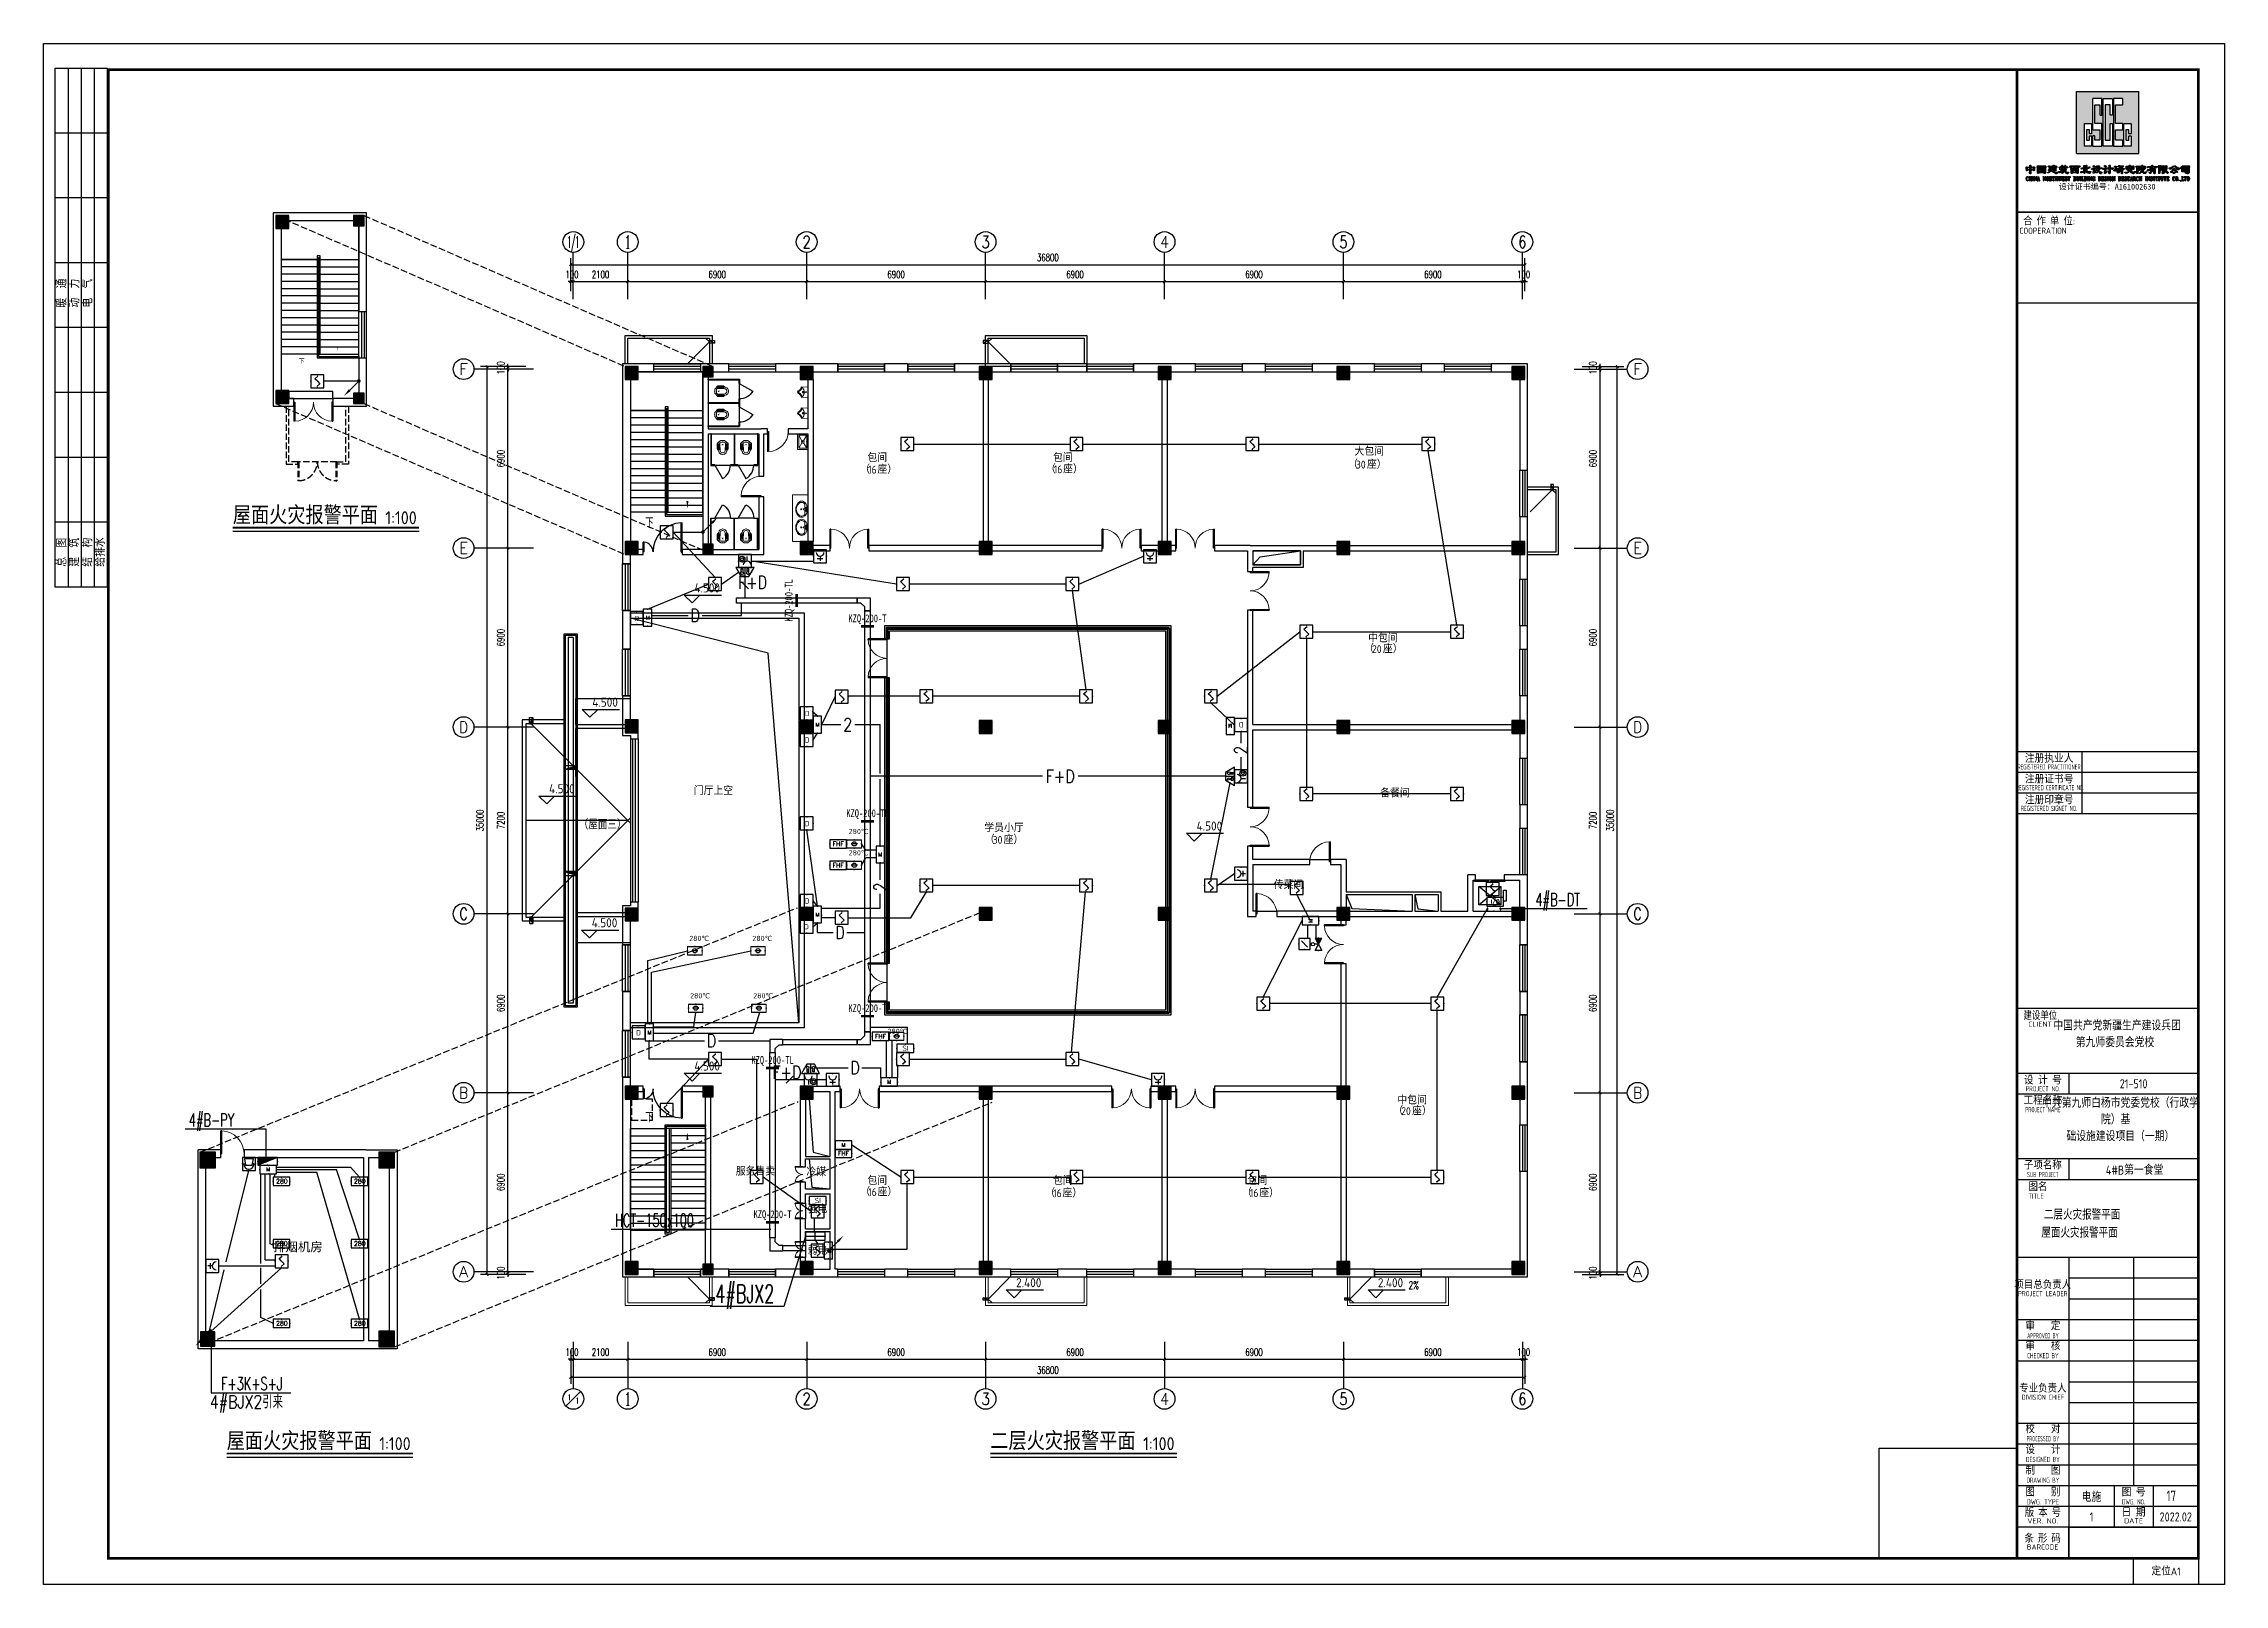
# Model space of a CAD drawing. Extents: x 2350667 to 3185789, y 309667 to 706270.
# Drawn here: x 2446845 to 2530945, y 374390 to 433790 of the extents above; entities that cross this region are included whole.
import ezdxf
from ezdxf.enums import TextEntityAlignment as Align

# ---------------------------------------------------------------- set-up
doc = ezdxf.new("R2010")
doc.units = 0
doc.header["$LTSCALE"] = 1000
doc.linetypes.add('DASH', pattern=[0.35, 0.25, -0.1])
for name, color, linetype in [('0-底图', 7, 'Continuous'), ('A-ANNO-AXIS', 102, 'Continuous'), ('A-ANNO-DIMS', 3, 'Continuous'), ('A-ANNO-IDEN', 3, 'Continuous'), ('A-ANNO-IDEN-LEVL', 3, 'Continuous'), ('A-ANNO-TXT', 7, 'Continuous'), ('A-COLU-CONC', 255, 'Continuous'), ('A-FLOR-STRS', 140, 'Continuous'), ('A-WALL-CURT', 111, 'Continuous'), ('AXIS', 3, 'Continuous'), ('AXIS_TEXT', 7, 'Continuous'), ('BTTK', 7, 'Continuous'), ('CABLETRAY', 4, 'Continuous'), ('CABLETRAY_DIM', 3, 'Continuous'), ('COLUMN', 255, 'Continuous'), ('DIM-消防', 3, 'Continuous'), ('DIM-箱柜', 7, 'Continuous'), ('DIM_SYMB', 3, 'Continuous'), ('DOOR_FIRE', 4, 'Continuous'), ('E2-楼梯、坡道', 52, 'Continuous'), ('EQUIP-动力', 3, 'Continuous'), ('EQUIP-消防', 3, 'Continuous'), ('EQUIP-箱柜', 3, 'Continuous'), ('EVTR', 2, 'Continuous'), ('fur', 253, 'Continuous'), ('LATRINE', 8, 'Continuous'), ('Logo', 4, 'Continuous'), ('LWIRE', 4, 'Continuous'), ('PUB_DIM', 3, 'Continuous'), ('PUB_HATCH', 8, 'Continuous'), ('PUB_TEXT', 7, 'Continuous'), ('PUB_TITLE', 4, 'Continuous'), ('SIG_TEXT', 7, 'Continuous'), ('TEL_SYMB', 3, 'Continuous'), ('WALL', 2, 'Continuous'), ('WINDOW', 4, 'Continuous'), ('WIRE-消防', 1, 'Continuous'), ('建筑-楼梯-护栏', 163, 'Continuous'), ('建筑-门窗', 4, 'Continuous'), ('抗震支吊架', 2, 'Continuous'), ('看线', 30, 'Continuous')]:
    doc.layers.add(name, color=color, linetype=linetype)
doc.layers.add('LVTRY', color=8, linetype='Continuous', lineweight=9)
doc.layers.add('悬挑板', color=9, linetype='Continuous', lineweight=18)
doc.layers.add('条形码', color=7, linetype='Continuous', plot=False)
doc.layers.add('验收章', color=7, linetype='Continuous', plot=False)
doc.styles.add('_TCH_AXIS', font='COMPLEX', dxfattribs={"bigfont": 'GBCBIG'})
doc.styles.add('_TCH_DIM', font='SIMPLEX', dxfattribs={"width": 0.8, "height": 5, "bigfont": 'HZTXT'})
doc.styles.add('_TEL_DIM', font='SIMPLEX', dxfattribs={"width": 0.8, "height": 3.5, "bigfont": 'HZTXT'})
doc.styles.add('A_DIM', font='SIMPLEX', dxfattribs={"width": 0.7, "bigfont": 'HZ'})
doc.styles.add('A_DIM_T3', font='SIMPLEX', dxfattribs={"width": 0.7, "bigfont": 'HZ'})
doc.styles.add('COMPLEX', font='COMPLEX')
doc.styles.add('HT', font='')
doc.styles.add('HZ(TK)', font='geniso.shx', dxfattribs={"width": 0.9, "bigfont": 'hztxt.shx'})
doc.styles.add('HZTXT', font='tssdeng.shx', dxfattribs={"width": 0.7, "bigfont": 'tssdchn.shx'})
doc.styles.add('kzcad', font='', dxfattribs={"width": 0.8})
doc.styles.add('SISUNTK-GS2', font='')
doc.styles.get("Standard").update_dxf_attribs({"font": 'geniso.shx', "bigfont": 'hztxt.shx'})
doc.styles.get('HT').set_extended_font_data('SimHei')
doc.styles.get('kzcad').set_extended_font_data('SimSun')
doc.styles.get('SISUNTK-GS2').set_extended_font_data('Microsoft YaHei')
doc.dimstyles.new('_TCH_ARCH&&100', dxfattribs={"dimtxt": 280, "dimasz": 100, "dimexe": 250, "dimexo": 300, "dimgap": 135, "dimtad": 1, "dimdec": 0, "dimzin": 0, "dimdsep": 46, "dimtxsty": 'A_DIM_T3', "dimblk": 'ARCHTICK', "dimcen": 0.09, "dimclrt": 7, "dimazin": 2, "dimtfac": 1, "dimtdec": 0, "dimtix": 1, "dimtmove": 2, "dimatfit": 3, "dimfxl": 150, "dimtolj": 1, "dimtzin": 0, "dimarcsym": 0})

msp = doc.modelspace()

# ---------------------------------------------------------------- texts
at = {"layer": 'CABLETRAY_DIM', "color": 7, "style": '_TEL_DIM', "width": 0.64}
msp.add_text('HCT-150x100', height=500, dxfattribs=at).set_placement((2468882, 388176))
at = {"layer": 'DIM-消防', "style": '_TEL_DIM', "width": 0.8}
for s, p in [('D', (2471971, 411747)), ('2', (2477856, 407538)), ('F+D', (2486054, 405545)), ('D', (2477555, 399522)), ('D', (2472602, 395346)), ('D', (2478139, 394307, 140))]:
    msp.add_text(s, height=500, dxfattribs=at).set_placement(p, align=Align.MIDDLE_CENTER)
for p in [(2493022, 406552), (2479110, 401280)]:
    msp.add_text('2', height=500, rotation=90, dxfattribs=at).set_placement(p, align=Align.MIDDLE_CENTER)
at = {"layer": 'DIM-消防', "color": 7, "style": '_TEL_DIM'}
for s, width, p in [('F+3K+S+J', 0.64, (2453687, 381877)), ('4#BJX2引来', 0.8, (2453253, 381177))]:
    msp.add_text(s, height=500, dxfattribs=dict(at, width=width)).set_placement(p)
at = {"layer": 'DIM-箱柜', "color": 7, "style": '_TEL_DIM', "width": 0.64}
for s, height, p in [('4#B-DT', 500, (2504376, 400542)), ('4#B-PY', 500, (2452448, 392043)), ('4#BJX2', 700, (2472755, 385244))]:
    msp.add_text(s, height=height, dxfattribs=at).set_placement(p)
at = {"layer": 'SIG_TEXT', "color": 0, "style": 'HZTXT', "width": 0.8}
for s, p in [('二层火灾报警平面', (2523986, 388450)), ('屋面火灾报警平面', (2523888, 387758)), ('17', (2528713, 377604))]:
    msp.add_text(s, height=400, dxfattribs=at).set_placement(p)
at = {"layer": 'TEL_SYMB', "color": 7}
for s, height, p in [('屋面火灾报警平面', 700, (2454142, 415261)), ('1:100', 500, (2460024, 415261)), ('屋面火灾报警平面', 700, (2453907, 379565)), ('二层火灾报警平面', 700, (2483355, 379565)), ('1:100', 500, (2459789, 379565)), ('1:100', 500, (2489248, 379565))]:
    msp.add_text(s, height=height, dxfattribs=at).set_placement(p)
at = {"layer": '抗震支吊架', "color": 2, "style": 'kzcad', "width": 0.8}
for s, rotation, p in [('KZQ-200-TL', 89.88539, (2475728, 412324)), ('KZQ-200-T', 359.88539, (2478615, 411484)), ('KZQ-200-TL', 359.88539, (2478615, 403970)), ('KZQ-200-T', 359.88539, (2478615, 396456)), ('KZQ-200-TL', 359.88539, (2474956, 394456)), ('KZQ-200-T', 359.88539, (2474956, 388510))]:
    msp.add_text(s, height=300, rotation=rotation, dxfattribs=at).set_placement(p, align=Align.CENTER)

# ---------------------------------------------------------------- blocks, each defined once
blk = doc.blocks.new('CSCEC')
at = {"layer": 'Logo'}
h = blk.add_hatch(color=4, dxfattribs=at)
h.paths.add_polyline_path([(0, -24), (24, -24), (24, 0), (0, 0)])
h.paths.add_polyline_path([(6.2, -2.8), (9.8, -2.8), (9.8, -9.2), (9, -9.2), (9, -5.36, 0.414214), (8.84, -5.2), (7.16, -5.2, 0.414214), (7, -5.36), (7, -12.24, 0.414214), (7.16, -12.4), (9.8, -12.4), (9.8, -21.2), (6.2, -21.2), (6.2, -17.2), (7, -17.2), (7, -18.64, 0.414214), (7.16, -18.8), (8.84, -18.8, 0.414214), (9, -18.64), (9, -14.96, 0.414214), (8.84, -14.8), (6.2, -14.8)], flags=16)
h.paths.add_polyline_path([(10.2, -2.8), (13.8, -2.8), (13.8, -9.2), (13, -9.2), (13, -5.36, 0.414214), (12.84, -5.2), (11.16, -5.2, 0.414214), (11, -5.36), (11, -18.64, 0.414214), (11.16, -18.8), (12.84, -18.8, 0.414214), (13, -18.64), (13, -12.4), (13.8, -12.4), (13.8, -21.2), (10.2, -21.2)], flags=16)
h.paths.add_polyline_path([(5.8, -12.4), (5.8, -16.4), (5, -16.4), (5, -14.96, 0.414214), (4.84, -14.8), (3.96, -14.8, 0.414214), (3.8, -14.96), (3.8, -18.64, 0.414214), (3.96, -18.8), (4.84, -18.8, 0.414214), (5, -18.64), (5, -17.2), (5.8, -17.2), (5.8, -21.2), (3, -21.2), (3, -12.4)], flags=16)
h.paths.add_polyline_path([(14.2, -2.8), (17.8, -2.8), (17.8, -5.2), (15.16, -5.2, 0.414214), (15, -5.36), (15, -12.24, 0.414214), (15.16, -12.4), (17.8, -12.4), (17.8, -14.8), (15.16, -14.8, 0.414214), (15, -14.96), (15, -18.64, 0.414214), (15.16, -18.8), (17.8, -18.8), (17.8, -21.2), (14.2, -21.2)], flags=16)
h.paths.add_polyline_path([(21, -12.4), (21, -16.4), (20.2, -16.4), (20.2, -14.96, 0.414214), (20.04, -14.8), (19.16, -14.8, 0.414214), (19, -14.96), (19, -18.64, 0.414214), (19.16, -18.8), (20.04, -18.8, 0.414214), (20.2, -18.64), (20.2, -17.2), (21, -17.2), (21, -21.2), (18.2, -21.2), (18.2, -12.4)], flags=16)
for p, q in [((0, -24), (0, 0)), ((0, 0), (24, 0)), ((0, 0), (24, 0)), ((24, -24), (24, 0)), ((0, -24), (24, -24))]:
    blk.add_line(p, q, dxfattribs=at)
for points in [[(8.84, -5.2, -0.414214), (9, -5.36), (9, -9.04, 0.414214), (9.16, -9.2), (9.64, -9.2, 0.414214), (9.8, -9.04), (9.8, -2.96, 0.414214), (9.64, -2.8), (6.36, -2.8, 0.414214), (6.2, -2.96), (6.2, -14.64, 0.414214), (6.36, -14.8), (8.84, -14.8, -0.414214), (9, -14.96), (9, -18.64, -0.414214), (8.84, -18.8), (7.16, -18.8, -0.414214), (7, -18.64), (7, -17.36, 0.414214), (6.84, -17.2), (6.36, -17.2, 0.414214), (6.2, -17.36), (6.2, -21.04, 0.414214), (6.36, -21.2), (9.64, -21.2, 0.414214), (9.8, -21.04), (9.8, -12.56, 0.414214), (9.64, -12.4), (7.16, -12.4, -0.414214), (7, -12.24), (7, -5.36, -0.414214), (7.16, -5.2)], [(12.84, -18.8, 0.414214), (13, -18.64), (13, -12.56, -0.414214), (13.16, -12.4), (13.64, -12.4, -0.414214), (13.8, -12.56), (13.8, -21.04, -0.414214), (13.64, -21.2), (10.36, -21.2, -0.414214), (10.2, -21.04), (10.2, -2.96, -0.414214), (10.36, -2.8), (13.64, -2.8, -0.414214), (13.8, -2.96), (13.8, -9.04, -0.414214), (13.64, -9.2), (13.16, -9.2, -0.414214), (13, -9.04), (13, -5.36, 0.414214), (12.84, -5.2), (11.16, -5.2, 0.414214), (11, -5.36), (11, -18.64, 0.414214), (11.16, -18.8)], [(15.16, -12.4, -0.414214), (15, -12.24), (15, -5.36, -0.414214), (15.16, -5.2), (17.64, -5.2, 0.414214), (17.8, -5.04), (17.8, -2.96, 0.414214), (17.64, -2.8), (14.36, -2.8, 0.414214), (14.2, -2.96), (14.2, -21.04, 0.414214), (14.36, -21.2), (17.64, -21.2, 0.414214), (17.8, -21.04), (17.8, -18.96, 0.414214), (17.64, -18.8), (15.16, -18.8, -0.414214), (15, -18.64), (15, -14.96, -0.414214), (15.16, -14.8), (17.64, -14.8, 0.414214), (17.8, -14.64), (17.8, -12.56, 0.414214), (17.64, -12.4)], [(4.86, -18.8, 0.414214), (5, -18.66), (5, -17.34, -0.414214), (5.14, -17.2), (5.66, -17.2, -0.414214), (5.8, -17.34), (5.8, -21.06, -0.414214), (5.66, -21.2), (3.14, -21.2, -0.414214), (3, -21.06), (3, -12.54, -0.414214), (3.14, -12.4), (5.66, -12.4, -0.414214), (5.8, -12.54), (5.8, -16.26, -0.414214), (5.66, -16.4), (5.14, -16.4, -0.414214), (5, -16.26), (5, -14.94, 0.414214), (4.86, -14.8), (3.94, -14.8, 0.414214), (3.8, -14.94), (3.8, -18.66, 0.414214), (3.94, -18.8)], [(20.06, -18.8, 0.414214), (20.2, -18.66), (20.2, -17.34, -0.414214), (20.34, -17.2), (20.86, -17.2, -0.414214), (21, -17.34), (21, -21.06, -0.414214), (20.86, -21.2), (18.34, -21.2, -0.414214), (18.2, -21.06), (18.2, -12.54, -0.414214), (18.34, -12.4), (20.86, -12.4, -0.414214), (21, -12.54), (21, -16.26, -0.414214), (20.86, -16.4), (20.34, -16.4, -0.414214), (20.2, -16.26), (20.2, -14.94, 0.414214), (20.06, -14.8), (19.14, -14.8, 0.414214), (19, -14.94), (19, -18.66, 0.414214), (19.14, -18.8)]]:
    blk.add_lwpolyline(points, format="xyb", close=True, dxfattribs=at)
blk = doc.blocks.new('logo-txt')
at = {"layer": 'Logo'}
h = blk.add_hatch(color=4, dxfattribs=at)
h.dxf.hatch_style = 1
h.paths.add_polyline_path([(0.85, 4.04), (0.5, 3.98), (0.23, 3.85), (0.15, 3.87), (0.1, 4.02), (0.03, 4.73), (0, 5.06), (0.02, 5.22), (0.07, 5.33), (0.15, 5.39), (0.27, 5.39), (0.67, 5.27), (0.99, 5.31), (1.37, 5.27), (1.37, 5.89), (1.39, 5.98), (1.44, 6.04), (1.6, 6.06), (1.71, 6), (1.79, 5.85), (1.83, 5.62), (1.83, 5.31), (2.1, 5.32), (2.37, 5.27), (2.73, 5.31), (2.86, 5.37), (2.97, 5.39), (3.08, 5.37), (3.17, 5.31), (3.26, 5.19), (3.27, 5.06), (3.22, 4.64), (3.23, 4.23), (3.22, 4.1), (3.17, 3.98), (3.09, 3.91), (3.01, 3.88), (2.8, 3.94), (2.42, 4.03), (1.8, 4.06), (1.82, 3.41), (1.8, 2.94), (1.75, 2.79), (1.6, 2.69), (1.5, 2.65), (1.42, 2.68), (1.36, 2.76), (1.33, 2.89), (1.37, 4.06)])
h.paths.add_polyline_path([(0.94, 4.99), (0.53, 4.94), (0.45, 4.85), (0.4, 4.69), (0.43, 4.44), (0.47, 4.37), (0.53, 4.35), (1.01, 4.33), (1.37, 4.35), (1.37, 4.98)], flags=16)
h.paths.add_polyline_path([(2.8, 4.42), (2.83, 4.52), (2.86, 4.65), (2.86, 4.77), (2.81, 4.86), (2.73, 4.94), (2.37, 4.99), (1.8, 4.98), (1.8, 4.35), (2.34, 4.33), (2.7, 4.35)], flags=16)
h = blk.add_hatch(color=4, dxfattribs=at)
h.dxf.hatch_style = 1
h.paths.add_polyline_path([(0.75, 1.35), (0.65, 1.49), (0.54, 1.57), (0.39, 1.57), (0.29, 1.5), (0.18, 1.28), (0.13, 0.98), (0.13, 0.61), (0.18, 0.32), (0.29, 0.1), (0.39, 0.03), (0.54, 0.03), (0.65, 0.1), (0.75, 0.25), (0.8, 0.4), (0.83, 0.38), (0.77, 0.23), (0.66, 0.07), (0.55, 0), (0.38, 0), (0.22, 0.07), (0.11, 0.23), (0.06, 0.38), (0, 0.61), (0, 0.99), (0.06, 1.22), (0.11, 1.37), (0.22, 1.52), (0.38, 1.6), (0.55, 1.6), (0.66, 1.52), (0.76, 1.39), (0.83, 1.69), (0.83, 1.03)])
h.paths.add_polyline_path([(1.73, 0), (1.73, 0.03), (1.78, 0.03), (1.85, 0.08), (1.88, 0.17), (1.88, 0.82), (1.37, 0.82), (1.37, 0.17), (1.4, 0.08), (1.47, 0.03), (1.52, 0.03), (1.52, 0), (1.09, 0), (1.09, 0.03), (1.14, 0.03), (1.21, 0.08), (1.24, 0.17), (1.24, 1.43), (1.21, 1.52), (1.14, 1.57), (1.09, 1.57), (1.09, 1.6), (1.52, 1.6), (1.52, 1.57), (1.47, 1.57), (1.4, 1.52), (1.37, 1.43), (1.37, 0.85), (1.88, 0.85), (1.88, 1.43), (1.85, 1.52), (1.78, 1.57), (1.73, 1.57), (1.73, 1.6), (2.16, 1.6), (2.16, 1.57), (2.11, 1.57), (2.05, 1.52), (2.01, 1.43), (2.01, 0.17), (2.05, 0.08), (2.11, 0.03), (2.16, 0.03), (2.16, 0)])
h.paths.add_polyline_path([(2.39, 0), (2.39, 0.03), (2.44, 0.03), (2.5, 0.08), (2.53, 0.17), (2.53, 1.43), (2.5, 1.52), (2.44, 1.57), (2.39, 1.57), (2.39, 1.6), (2.81, 1.6), (2.81, 1.57), (2.76, 1.57), (2.7, 1.52), (2.66, 1.43), (2.66, 0.17), (2.7, 0.08), (2.76, 0.03), (2.81, 0.03), (2.81, 0)])
h.paths.add_polyline_path([(4.06, 1.57), (3.96, 1.5), (3.96, 0), (3.94, 0), (3.21, 1.53), (3.21, 0.1), (3.31, 0.03), (3.36, 0.03), (3.36, 0), (3.04, 0), (3.04, 0.03), (3.09, 0.03), (3.19, 0.1), (3.19, 1.5), (3.09, 1.57), (3.04, 1.57), (3.04, 1.6), (3.31, 1.6), (3.93, 0.29), (3.93, 1.5), (3.84, 1.57), (3.79, 1.57), (3.79, 1.6), (4.11, 1.6), (4.11, 1.57)])
h.paths.add_polyline_path([(4.87, 0), (4.87, 0.03), (4.92, 0.03), (4.98, 0.08), (4.99, 0.1), (4.91, 0.44), (4.49, 0.44), (4.4, 0.1), (4.49, 0.03), (4.6, 0.03), (4.6, 0), (4.28, 0), (4.28, 0.03), (4.33, 0.03), (4.37, 0.1), (4.75, 1.6), (4.77, 1.6), (5.12, 0.13), (5.19, 0.03), (5.24, 0.03), (5.24, 0)])
h.paths.add_polyline_path([(4.7, 1.31), (4.5, 0.48), (4.9, 0.48)], flags=16)
h = blk.add_hatch(color=4, dxfattribs=at)
h.dxf.hatch_style = 1
h.paths.add_polyline_path([(4.95, 5.12), (5.07, 5.19), (5.76, 5.16), (6.46, 5.19), (6.66, 5.16), (6.8, 5.1), (6.83, 5.03), (6.82, 4.98), (6.7, 4.94), (6.06, 4.94), (6.06, 4.56), (6.63, 4.56), (6.7, 4.51), (6.7, 4.44), (6.69, 4.38), (6.62, 4.34), (6.33, 4.31), (6.06, 4.31), (6.06, 3.89), (6.86, 3.85), (6.95, 3.78), (6.93, 3.64), (6.86, 3.61), (6.7, 3.6), (5.72, 3.62), (5.3, 3.59), (4.93, 3.52), (4.86, 3.51), (4.82, 3.54), (4.83, 3.69), (4.97, 3.86), (5.03, 3.9), (5.1, 3.89), (5.38, 3.87), (5.7, 3.89), (5.7, 4.31), (5.13, 4.27), (5.05, 4.3), (5.07, 4.39), (5.16, 4.55), (5.27, 4.6), (5.49, 4.55), (5.7, 4.56), (5.7, 4.94), (5.32, 4.92), (4.97, 4.85), (4.87, 4.83), (4.87, 4.94)], flags=0)
h.paths.add_polyline_path([(5.73, 5.77), (6.35, 5.78), (6.93, 5.73), (7.13, 5.77), (7.26, 5.8), (7.43, 5.73), (7.52, 5.6), (7.53, 5.48), (7.46, 4.34), (7.43, 3.1), (7.41, 2.94), (7.3, 2.85), (7.16, 2.84), (7.03, 2.89), (6.72, 2.97), (6.33, 3.02), (5.31, 3.02), (4.98, 2.99), (4.77, 2.94), (4.58, 2.86), (4.43, 2.89), (4.35, 2.99), (4.3, 3.09), (4.28, 3.22), (4.3, 3.35), (4.31, 4.65), (4.27, 5.31), (4.27, 5.48), (4.37, 5.73), (4.52, 5.83), (4.7, 5.81)])
h.paths.add_polyline_path([(6.74, 4.23), (6.8, 4.14), (6.78, 4.04), (6.66, 3.98), (6.49, 3.99), (6.43, 4.02), (6.63, 4.23)], flags=0)
h.paths.add_polyline_path([(4.65, 4.26), (4.67, 3.39), (4.72, 3.33), (4.8, 3.31), (5.85, 3.33), (6.86, 3.31), (6.96, 3.31), (7.03, 3.34), (7.06, 3.41), (7.06, 3.52), (7.1, 5.19), (7.06, 5.35), (6.89, 5.43), (6.5, 5.48), (5.66, 5.5), (4.83, 5.48), (4.76, 5.44), (4.71, 5.36), (4.67, 5.1)], flags=16)
h = blk.add_hatch(color=4, dxfattribs=at)
h.dxf.hatch_style = 1
h.paths.add_polyline_path([(4.95, 5.12), (5.07, 5.19), (5.76, 5.16), (6.46, 5.19), (6.66, 5.16), (6.8, 5.1), (6.83, 5.03), (6.82, 4.98), (6.7, 4.94), (6.06, 4.94), (6.06, 4.56), (6.63, 4.56), (6.7, 4.51), (6.7, 4.44), (6.69, 4.38), (6.62, 4.34), (6.33, 4.31), (6.06, 4.31), (6.06, 3.89), (6.86, 3.85), (6.95, 3.78), (6.93, 3.64), (6.86, 3.61), (6.7, 3.6), (5.72, 3.62), (5.3, 3.59), (4.93, 3.52), (4.86, 3.51), (4.82, 3.54), (4.83, 3.69), (4.97, 3.86), (5.03, 3.9), (5.1, 3.89), (5.38, 3.87), (5.7, 3.89), (5.7, 4.31), (5.13, 4.27), (5.05, 4.3), (5.07, 4.39), (5.16, 4.55), (5.27, 4.6), (5.49, 4.55), (5.7, 4.56), (5.7, 4.94), (5.32, 4.92), (4.97, 4.85), (4.87, 4.83), (4.87, 4.94)])
h = blk.add_hatch(color=4, dxfattribs=at)
h.dxf.hatch_style = 1
h.paths.add_polyline_path([(6.74, 4.23), (6.8, 4.14), (6.78, 4.04), (6.66, 3.98), (6.49, 3.99), (6.43, 4.02), (6.63, 4.23)])
h = blk.add_hatch(color=4, dxfattribs=at)
h.dxf.hatch_style = 1
h.paths.add_polyline_path([(7.56, 1.57), (7.47, 1.5), (7.47, 0), (7.45, 0), (6.72, 1.53), (6.72, 0.1), (6.81, 0.03), (6.86, 0.03), (6.86, 0), (6.54, 0), (6.54, 0.03), (6.59, 0.03), (6.69, 0.1), (6.69, 1.5), (6.59, 1.57), (6.54, 1.57), (6.54, 1.6), (6.82, 1.6), (7.44, 0.29), (7.44, 1.5), (7.34, 1.57), (7.29, 1.57), (7.29, 1.6), (7.61, 1.6), (7.61, 1.57)])
h.paths.add_polyline_path([(8.71, 0.38), (8.65, 0.23), (8.54, 0.07), (8.38, 0), (8.26, 0), (8.26, 0), (8.1, 0.07), (7.99, 0.23), (7.93, 0.38), (7.88, 0.68), (7.88, 0.91), (7.93, 1.22), (7.99, 1.37), (8.1, 1.52), (8.26, 1.6), (8.38, 1.6), (8.38, 1.6), (8.54, 1.52), (8.65, 1.37), (8.71, 1.22), (8.76, 0.91), (8.76, 0.68)])
h.paths.add_polyline_path([(8.63, 0.98), (8.58, 1.28), (8.47, 1.5), (8.37, 1.57), (8.27, 1.57), (8.17, 1.5), (8.06, 1.28), (8.01, 0.98), (8.01, 0.61), (8.06, 0.32), (8.17, 0.1), (8.27, 0.03), (8.37, 0.03), (8.47, 0.1), (8.58, 0.32), (8.63, 0.61)], flags=16)
h.paths.add_polyline_path([(9.94, 0), (9.82, 0), (9.76, 0.16), (9.66, 0.59), (9.6, 0.75), (9.5, 0.82), (9.3, 0.82), (9.3, 0.17), (9.34, 0.08), (9.4, 0.03), (9.45, 0.03), (9.45, 0), (9.02, 0), (9.02, 0.03), (9.07, 0.03), (9.14, 0.08), (9.17, 0.17), (9.17, 1.43), (9.14, 1.52), (9.07, 1.57), (9.02, 1.57), (9.02, 1.6), (9.67, 1.6), (9.83, 1.52), (9.89, 1.44), (9.95, 1.29), (9.95, 1.13), (9.89, 0.97), (9.83, 0.89), (9.67, 0.82), (9.56, 0.82), (9.62, 0.78), (9.68, 0.7), (9.84, 0.25), (9.88, 0.18), (9.93, 0.18), (9.98, 0.24), (9.98, 0.31), (10, 0.31), (10, 0.16)])
h.paths.add_polyline_path([(9.81, 1.35), (9.76, 1.5), (9.66, 1.57), (9.4, 1.57), (9.34, 1.52), (9.3, 1.43), (9.3, 0.85), (9.66, 0.85), (9.76, 0.92), (9.81, 1.06)], flags=16)
h.paths.add_polyline_path([(11.05, 1.13), (11.02, 1.43), (10.99, 1.48), (10.95, 1.52), (10.8, 1.57), (10.74, 1.52), (10.7, 1.43), (10.7, 0.17), (10.74, 0.08), (10.8, 0.03), (10.85, 0.03), (10.85, 0), (10.42, 0), (10.42, 0.03), (10.48, 0.03), (10.54, 0.08), (10.57, 0.17), (10.57, 1.43), (10.54, 1.52), (10.48, 1.57), (10.33, 1.52), (10.28, 1.48), (10.26, 1.43), (10.22, 1.13), (10.2, 1.13), (10.2, 1.6), (11.08, 1.6), (11.08, 1.13)])
h.paths.add_polyline_path([(11.93, 0), (11.93, 0.03), (11.98, 0.03), (12.05, 0.08), (12.08, 0.17), (12.08, 0.82), (11.57, 0.82), (11.57, 0.17), (11.6, 0.08), (11.67, 0.03), (11.72, 0.03), (11.72, 0), (11.29, 0), (11.29, 0.03), (11.34, 0.03), (11.41, 0.08), (11.44, 0.17), (11.44, 1.43), (11.41, 1.52), (11.34, 1.57), (11.29, 1.57), (11.29, 1.6), (11.72, 1.6), (11.72, 1.57), (11.67, 1.57), (11.6, 1.52), (11.57, 1.43), (11.57, 0.85), (12.08, 0.85), (12.08, 1.43), (12.05, 1.52), (11.98, 1.57), (11.93, 1.57), (11.93, 1.6), (12.36, 1.6), (12.36, 1.57), (12.31, 1.57), (12.24, 1.52), (12.21, 1.43), (12.21, 0.17), (12.24, 0.08), (12.31, 0.03), (12.36, 0.03), (12.36, 0)])
h.paths.add_polyline_path([(13.66, 1.57), (13.56, 1.5), (13.34, 0), (13.32, 0), (13.12, 1.49), (12.92, 0), (12.89, 0), (12.69, 1.48), (12.66, 1.53), (12.58, 1.57), (12.53, 1.57), (12.53, 1.6), (12.96, 1.6), (12.96, 1.57), (12.91, 1.57), (12.84, 1.52), (12.83, 1.47), (12.96, 0.49), (13.1, 1.6), (13.24, 1.6), (13.39, 0.48), (13.53, 1.5), (13.44, 1.57), (13.39, 1.57), (13.39, 1.6), (13.71, 1.6), (13.71, 1.57)])
h.paths.add_polyline_path([(13.88, 0), (13.88, 0.03), (13.93, 0.03), (13.99, 0.08), (14.03, 0.17), (14.03, 1.43), (13.99, 1.52), (13.93, 1.57), (13.88, 1.57), (13.88, 1.6), (14.75, 1.6), (14.75, 1.13), (14.72, 1.13), (14.69, 1.43), (14.66, 1.48), (14.61, 1.52), (14.46, 1.57), (14.26, 1.57), (14.19, 1.52), (14.16, 1.43), (14.16, 0.85), (14.25, 0.85), (14.39, 0.9), (14.4, 0.92), (14.48, 1.24), (14.48, 0.43), (14.4, 0.75), (14.39, 0.77), (14.25, 0.82), (14.16, 0.82), (14.16, 0.17), (14.19, 0.08), (14.26, 0.03), (14.46, 0.03), (14.61, 0.07), (14.66, 0.12), (14.69, 0.17), (14.72, 0.46), (14.75, 0.46), (14.75, 0)])
h.paths.add_polyline_path([(15.77, 0.15), (15.71, 0.07), (15.55, 0), (15.38, 0), (15.22, 0.07), (15.12, 0.21), (15.05, -0.09), (15.05, 0.57), (15.13, 0.25), (15.23, 0.1), (15.39, 0.03), (15.54, 0.03), (15.7, 0.1), (15.75, 0.24), (15.75, 0.46), (15.7, 0.6), (15.59, 0.67), (15.27, 0.82), (15.11, 0.97), (15.05, 1.13), (15.05, 1.37), (15.16, 1.52), (15.33, 1.6), (15.49, 1.6), (15.66, 1.52), (15.76, 1.39), (15.83, 1.69), (15.83, 1.03), (15.75, 1.35), (15.65, 1.49), (15.49, 1.57), (15.33, 1.57), (15.18, 1.49), (15.13, 1.35), (15.13, 1.21), (15.18, 1.07), (15.28, 1), (15.61, 0.85), (15.77, 0.7), (15.83, 0.54), (15.83, 0.31)])
h.paths.add_polyline_path([(16.93, 1.13), (16.9, 1.43), (16.87, 1.48), (16.83, 1.52), (16.68, 1.57), (16.62, 1.52), (16.58, 1.43), (16.58, 0.17), (16.62, 0.08), (16.68, 0.03), (16.73, 0.03), (16.73, 0), (16.3, 0), (16.3, 0.03), (16.35, 0.03), (16.42, 0.08), (16.45, 0.17), (16.45, 1.43), (16.42, 1.52), (16.36, 1.57), (16.21, 1.52), (16.16, 1.48), (16.14, 1.43), (16.1, 1.13), (16.08, 1.13), (16.08, 1.6), (16.96, 1.6), (16.96, 1.13)])
h = blk.add_hatch(color=4, dxfattribs=at)
h.dxf.hatch_style = 1
h.paths.add_polyline_path([(10.03, 5.52), (9.96, 5.5), (9.91, 5.51), (9.87, 5.56), (9.86, 5.64), (9.91, 5.72), (10, 5.77), (10.46, 5.73), (10.47, 5.94), (10.56, 6.06), (10.66, 6.04), (10.76, 5.98), (10.8, 5.85), (10.8, 5.73), (11.2, 5.73), (11.33, 5.78), (11.43, 5.79), (11.5, 5.74), (11.53, 5.64), (11.53, 5.35), (11.75, 5.36), (11.93, 5.31), (11.95, 5.26), (11.94, 5.22), (11.83, 5.19), (11.53, 5.19), (11.5, 4.81), (11.43, 4.75), (11.35, 4.73), (11.26, 4.75), (11.16, 4.81), (10.83, 4.81), (10.83, 4.6), (11.33, 4.6), (11.45, 4.57), (11.5, 4.52), (11.47, 4.48), (11.35, 4.46), (10.83, 4.44), (10.83, 4.23), (11.33, 4.23), (11.5, 4.21), (11.63, 4.14), (11.61, 4.02), (11.5, 3.98), (10.86, 3.98), (10.85, 3.74), (10.8, 3.66), (10.73, 3.6), (11.51, 3.44), (12.26, 3.35), (12.04, 2.96), (11.93, 2.83), (11.81, 2.74), (11.7, 2.69), (11.58, 2.69), (11.45, 2.73), (11.33, 2.81), (9.33, 3.85), (9.15, 3.5), (8.92, 3.25), (8.66, 3.09), (8.36, 3.02), (8.26, 3.07), (8.23, 3.14), (8.26, 3.19), (8.33, 3.23), (8.56, 3.34), (8.76, 3.5), (8.93, 3.71), (9.06, 3.98), (8.85, 4.02), (8.66, 3.98), (8.57, 3.99), (8.56, 4.1), (8.65, 4.24), (8.77, 4.3), (8.93, 4.3), (9.13, 4.23), (9.19, 4.46), (9.2, 4.63), (9.16, 4.74), (9.06, 4.77), (8.96, 4.73), (8.88, 4.74), (8.84, 4.78), (8.83, 4.84), (8.86, 4.94), (9.06, 5.1), (9.12, 5.16), (9.16, 5.27), (9.14, 5.34), (9.09, 5.38), (8.93, 5.39), (8.66, 5.31), (8.59, 5.31), (8.55, 5.34), (8.53, 5.41), (8.53, 5.52), (8.66, 5.64), (8.74, 5.71), (8.83, 5.73), (9.06, 5.64), (9.26, 5.64), (9.41, 5.68), (9.51, 5.64), (9.56, 5.55), (9.56, 5.39), (9.33, 5.07), (9.29, 4.98), (9.3, 4.94), (9.43, 4.92), (9.51, 4.84), (9.53, 4.69), (9.5, 4.48), (9.4, 4.14), (9.66, 3.99), (9.96, 3.85), (10.56, 3.64), (10.49, 3.8), (10.46, 4.02), (9.86, 4.02), (9.73, 4.06), (9.7, 4.11), (9.73, 4.19), (9.8, 4.23), (10.46, 4.23), (10.46, 4.44), (10.14, 4.44), (9.83, 4.35), (9.78, 4.34), (9.76, 4.39), (9.81, 4.53), (9.9, 4.6), (10.46, 4.6), (10.46, 4.85), (10.06, 4.85), (9.93, 4.81), (9.85, 4.85), (9.86, 4.98), (10, 5.06), (10.46, 5.06), (10.46, 5.23), (10.16, 5.23), (9.93, 5.19), (9.73, 5.1), (9.65, 5.14), (9.66, 5.27), (9.71, 5.34), (9.8, 5.39), (9.93, 5.35), (10.46, 5.39), (10.46, 5.56)])
h.paths.add_polyline_path([(10.83, 4.98), (11.23, 4.98), (11.23, 5.19), (10.83, 5.19)], flags=16)
h.paths.add_polyline_path([(11.23, 5.35), (11.23, 5.56), (10.83, 5.56), (10.83, 5.35)], flags=16)
h = blk.add_hatch(color=4, dxfattribs=at)
h.dxf.hatch_style = 1
h.paths.add_polyline_path([(13.66, 5.81), (13.82, 5.96), (13.96, 5.98), (14.06, 5.85), (14.06, 5.79), (14.03, 5.73), (14.32, 5.57), (14.46, 5.44), (14.43, 5.27), (14.39, 5.25), (14.33, 5.27), (14.07, 5.39), (13.9, 5.44), (13.94, 5.11), (13.93, 4.89), (13.89, 4.8), (13.83, 4.77), (13.73, 4.79), (13.7, 4.94), (13.66, 5.35), (13.3, 5.1), (13, 4.94), (12.84, 4.92), (12.7, 5.02), (12.64, 5.12), (12.66, 5.19), (13.06, 5.35), (13.5, 5.64)])
h.paths.add_polyline_path([(14.81, 5.68), (14.9, 5.94), (14.98, 5.99), (15.1, 5.98), (15.18, 5.95), (15.22, 5.89), (15.23, 5.82), (15.2, 5.73), (15.53, 5.56), (15.93, 5.31), (16, 5.21), (16.03, 5.06), (16.01, 4.98), (15.97, 4.95), (15.8, 5.02), (15.46, 5.27), (15.13, 5.44), (15.2, 5.08), (15.18, 4.95), (15.13, 4.85), (15.06, 4.81), (14.96, 4.89), (14.92, 5.11), (14.86, 5.27), (14.53, 5.02), (14.39, 5.03), (14.36, 5.07), (14.36, 5.14), (14.63, 5.39)])
h.paths.add_polyline_path([(14.9, 4.67), (15.1, 4.69), (15.17, 4.75), (15.26, 4.77), (15.38, 4.63), (15.4, 4.48), (15.33, 4.1), (15.34, 3.64), (15.37, 3.51), (15.43, 3.44), (15.63, 3.31), (15.85, 3.25), (16.07, 3.26), (16.29, 3.35), (16.4, 3.38), (16.39, 3.31), (16.29, 3.06), (16.13, 2.81), (16.01, 2.72), (15.85, 2.7), (15.66, 2.74), (15.43, 2.85), (15.29, 2.95), (15.19, 3.07), (15.11, 3.22), (15.06, 3.39), (15.05, 3.9), (15.06, 4.35), (15, 4.42), (14.9, 4.44), (14.78, 4.4), (14.7, 4.31), (14.7, 4.06), (14.86, 3.95), (15.03, 3.94), (15.05, 3.79), (15.03, 3.69), (14.98, 3.62), (14.9, 3.6), (14.77, 3.68), (14.66, 3.81), (14.63, 3.59), (14.55, 3.38), (14.44, 3.19), (14.3, 3.02), (14.13, 2.92), (13.96, 2.85), (13.75, 2.88), (13.63, 2.98), (13.63, 3.07), (13.7, 3.1), (14.03, 3.23), (14.18, 3.38), (14.3, 3.55), (14.38, 3.74), (14.43, 3.94), (14.4, 4.52), (14.45, 4.73), (14.5, 4.77), (14.56, 4.77), (14.73, 4.69)])
h.paths.add_polyline_path([(13.54, 3.99), (13.53, 4.31), (13.06, 4.27), (12.97, 4.27), (12.91, 4.31), (12.9, 4.39), (12.93, 4.52), (13, 4.62), (13.1, 4.69), (13.23, 4.64), (13.65, 4.62), (14.1, 4.64), (14.2, 4.58), (14.23, 4.48), (14.21, 4.38), (14.16, 4.35), (13.86, 4.31), (13.83, 4), (13.86, 3.73), (14.13, 3.75), (14.21, 3.71), (14.26, 3.64), (14.24, 3.56), (14.1, 3.48), (12.66, 3.06), (12.55, 3.11), (12.46, 3.27), (12.49, 3.44), (12.56, 3.52), (13, 3.6), (13.5, 3.69)])
h = blk.add_hatch(color=4, dxfattribs=at)
h.dxf.hatch_style = 1
h.paths.add_polyline_path([(18.66, 4.98), (18.76, 5.02), (18.76, 5.44), (18.64, 5.48), (18.49, 5.44), (18.49, 5.02)], flags=16)
h.paths.add_polyline_path([(17.89, 3.86), (18.09, 4.02), (18.17, 4.14), (18.21, 4.28), (18.23, 4.64), (17.89, 4.64), (17.66, 4.56), (17.63, 4.23), (17.66, 3.81)], flags=16)
h.paths.add_polyline_path([(19.64, 3.4), (19.67, 3.49), (19.69, 3.81), (19.45, 3.69), (19.19, 3.64), (18.99, 3.69), (18.83, 3.81), (18.76, 4.35), (18.76, 4.64), (18.63, 4.69), (18.49, 4.64), (18.5, 4.37), (18.47, 4.14), (18.41, 3.96), (18.33, 3.81), (18.16, 3.69), (17.99, 3.62), (17.83, 3.61), (17.66, 3.64), (17.66, 3.5), (17.68, 3.39), (17.72, 3.33), (17.79, 3.31), (18.78, 3.3), (19.59, 3.35)], flags=16)
h.paths.add_polyline_path([(19.06, 4.27), (19.09, 4.06), (19.19, 3.94), (19.49, 3.95), (19.69, 4.06), (19.7, 4.4), (19.66, 4.6), (19.59, 4.65), (19.46, 4.69), (19.06, 4.69)], flags=16)
h.paths.add_polyline_path([(17.75, 5.76), (18.56, 5.77), (19.79, 5.77), (20.49, 5.73), (20.76, 5.69), (20.66, 5.42), (20.53, 5.25), (20.36, 5.17), (20.16, 5.19), (19.55, 5.37), (19.06, 5.44), (19.06, 4.98), (19.83, 5.02), (19.96, 5), (20.04, 4.93), (20.09, 4.81), (20.09, 4.64), (20.04, 4.06), (20.03, 3.06), (20, 2.95), (19.95, 2.87), (19.88, 2.83), (19.79, 2.81), (19.62, 2.9), (19.41, 2.97), (18.86, 3.02), (18.26, 3.02), (17.84, 2.95), (17.7, 2.89), (17.59, 2.81), (17.49, 2.79), (17.41, 2.81), (17.36, 2.87), (17.33, 2.98), (17.31, 3.83), (17.26, 4.56), (17.25, 4.76), (17.28, 4.9), (17.35, 4.99), (17.46, 5.02), (17.62, 4.97), (17.8, 4.96), (18.23, 5.02), (18.23, 5.44), (17.44, 5.35), (17.17, 5.28), (16.96, 5.19), (16.89, 5.16), (16.83, 5.18), (16.79, 5.22), (16.76, 5.31), (16.81, 5.53), (16.89, 5.69), (16.99, 5.78), (17.13, 5.81)])
h = blk.add_hatch(color=4, dxfattribs=at)
h.dxf.hatch_style = 1
h.paths.add_polyline_path([(19.17, 0.15), (19.11, 0.07), (18.95, 0), (18.3, 0), (18.3, 0.03), (18.35, 0.03), (18.42, 0.08), (18.45, 0.17), (18.45, 1.43), (18.42, 1.52), (18.35, 1.57), (18.3, 1.57), (18.3, 1.6), (18.95, 1.6), (19.11, 1.52), (19.17, 1.44), (19.23, 1.29), (19.23, 1.13), (19.17, 0.97), (19.11, 0.89), (18.98, 0.84), (19.11, 0.78), (19.17, 0.7), (19.23, 0.54), (19.23, 0.31)])
h.paths.add_polyline_path([(19.09, 1.35), (19.04, 1.5), (18.94, 1.57), (18.68, 1.57), (18.61, 1.52), (18.58, 1.43), (18.58, 0.85), (18.94, 0.85), (19.04, 0.92), (19.09, 1.06)], flags=16)
h.paths.add_polyline_path([(19.09, 0.61), (19.04, 0.75), (18.94, 0.82), (18.58, 0.82), (18.58, 0.17), (18.61, 0.08), (18.68, 0.03), (18.94, 0.03), (19.04, 0.1), (19.09, 0.24)], flags=16)
h.paths.add_polyline_path([(20.51, 1.57), (20.41, 1.5), (20.41, 0.46), (20.36, 0.23), (20.24, 0.07), (20.08, 0), (19.97, 0), (19.97, 0.01), (19.97, 0), (19.8, 0.07), (19.69, 0.23), (19.64, 0.46), (19.64, 1.43), (19.61, 1.52), (19.54, 1.57), (19.49, 1.57), (19.49, 1.6), (19.92, 1.6), (19.92, 1.57), (19.87, 1.57), (19.8, 1.52), (19.77, 1.43), (19.77, 0.39), (19.82, 0.17), (19.87, 0.1), (19.97, 0.03), (20.08, 0.03), (20.23, 0.1), (20.33, 0.25), (20.39, 0.46), (20.39, 1.5), (20.29, 1.57), (20.24, 1.57), (20.24, 1.6), (20.56, 1.6), (20.56, 1.57)])
h.paths.add_polyline_path([(20.78, 0), (20.78, 0.03), (20.83, 0.03), (20.9, 0.08), (20.93, 0.17), (20.93, 1.43), (20.9, 1.52), (20.83, 1.57), (20.78, 1.57), (20.78, 1.6), (21.21, 1.6), (21.21, 1.57), (21.16, 1.57), (21.1, 1.52), (21.06, 1.43), (21.06, 0.17), (21.1, 0.08), (21.16, 0.03), (21.21, 0.03), (21.21, 0)])
h.paths.add_polyline_path([(21.44, 0), (21.44, 0.03), (21.49, 0.03), (21.55, 0.08), (21.58, 0.17), (21.58, 1.43), (21.55, 1.52), (21.49, 1.57), (21.44, 1.57), (21.44, 1.6), (21.86, 1.6), (21.86, 1.57), (21.81, 1.57), (21.75, 1.52), (21.71, 1.43), (21.71, 0.17), (21.75, 0.08), (21.81, 0.03), (21.97, 0.03), (22.12, 0.07), (22.16, 0.12), (22.19, 0.17), (22.23, 0.46), (22.25, 0.46), (22.25, 0)])
h.paths.add_polyline_path([(23.27, 0.38), (23.22, 0.23), (23.11, 0.07), (22.94, 0), (22.41, 0), (22.41, 0.03), (22.46, 0.03), (22.52, 0.08), (22.56, 0.17), (22.56, 1.43), (22.52, 1.52), (22.46, 1.57), (22.41, 1.57), (22.41, 1.6), (22.94, 1.6), (23.11, 1.52), (23.22, 1.37), (23.27, 1.22), (23.33, 0.99), (23.33, 0.61)])
h.paths.add_polyline_path([(23.2, 0.98), (23.15, 1.28), (23.04, 1.5), (22.94, 1.57), (22.79, 1.57), (22.72, 1.52), (22.69, 1.43), (22.69, 0.17), (22.72, 0.08), (22.79, 0.03), (22.94, 0.03), (23.04, 0.1), (23.15, 0.32), (23.2, 0.61)], flags=16)
h.paths.add_polyline_path([(23.6, 0), (23.6, 0.03), (23.65, 0.03), (23.71, 0.08), (23.74, 0.17), (23.74, 1.43), (23.71, 1.52), (23.65, 1.57), (23.6, 1.57), (23.6, 1.6), (24.02, 1.6), (24.02, 1.57), (23.97, 1.57), (23.91, 1.52), (23.87, 1.43), (23.87, 0.17), (23.91, 0.08), (23.97, 0.03), (24.02, 0.03), (24.02, 0)])
h.paths.add_polyline_path([(25.27, 1.57), (25.17, 1.5), (25.17, 0), (25.15, 0), (24.42, 1.53), (24.42, 0.1), (24.52, 0.03), (24.57, 0.03), (24.57, 0), (24.25, 0), (24.25, 0.03), (24.3, 0.03), (24.39, 0.1), (24.39, 1.5), (24.3, 1.57), (24.25, 1.57), (24.25, 1.6), (24.52, 1.6), (25.14, 0.29), (25.14, 1.5), (25.05, 1.57), (25, 1.57), (25, 1.6), (25.32, 1.6), (25.32, 1.57)])
h.paths.add_polyline_path([(26.51, 0.59), (26.44, 0.55), (26.41, 0.46), (26.41, -0.03), (26.34, 0.07), (26.24, 0.07), (26.13, 0), (25.96, 0), (25.8, 0.07), (25.69, 0.23), (25.64, 0.38), (25.58, 0.61), (25.58, 0.99), (25.64, 1.22), (25.69, 1.37), (25.8, 1.52), (25.97, 1.6), (26.13, 1.6), (26.24, 1.52), (26.34, 1.39), (26.41, 1.69), (26.41, 1.03), (26.33, 1.35), (26.23, 1.49), (26.13, 1.57), (25.97, 1.57), (25.87, 1.5), (25.77, 1.28), (25.71, 0.98), (25.71, 0.61), (25.77, 0.32), (25.87, 0.1), (25.97, 0.03), (26.13, 0.03), (26.23, 0.1), (26.28, 0.17), (26.28, 0.46), (26.25, 0.55), (26.18, 0.59), (26.13, 0.59), (26.13, 0.63), (26.56, 0.63), (26.56, 0.59)])
h = blk.add_hatch(color=4, dxfattribs=at)
h.dxf.hatch_style = 1
h.paths.add_polyline_path([(21.79, 4.59), (21.36, 4.52), (21.28, 4.52), (21.23, 4.55), (21.21, 4.62), (21.23, 4.73), (21.38, 4.95), (21.53, 5.02), (21.75, 4.93), (22.16, 4.89), (22.2, 4.91), (22.23, 4.99), (22.23, 5.35), (22.24, 5.64), (22.28, 5.83), (22.36, 5.93), (22.46, 5.94), (22.56, 5.88), (22.63, 5.77), (22.66, 5.59), (22.66, 5.35), (22.64, 4.27), (22.66, 3.19), (22.65, 3.06), (22.61, 2.96), (22.55, 2.89), (22.46, 2.85), (22.32, 2.87), (22.23, 3.02), (22.23, 3.44), (21.76, 3.22), (21.29, 3.06), (21.18, 3.03), (21.09, 3.04), (21.04, 3.11), (21.03, 3.23), (21.05, 3.38), (21.1, 3.49), (21.2, 3.56), (21.33, 3.6), (21.98, 3.71), (22.16, 3.77), (22.23, 3.85), (22.24, 4.2), (22.23, 4.56)])
h.paths.add_polyline_path([(23.03, 5.68), (23.06, 5.85), (23.09, 5.92), (23.13, 5.97), (23.29, 5.98), (23.36, 5.92), (23.41, 5.78), (23.43, 5.56), (23.43, 5.27), (23.43, 4.64), (23.87, 4.97), (24.33, 5.35), (24.4, 5.39), (24.48, 5.38), (24.54, 5.33), (24.59, 5.23), (24.59, 5.05), (24.53, 4.94), (24.07, 4.67), (23.43, 4.44), (23.43, 3.98), (23.44, 3.85), (23.48, 3.74), (23.54, 3.66), (23.63, 3.6), (23.84, 3.55), (24.13, 3.53), (24.89, 3.56), (24.98, 3.55), (24.99, 3.44), (24.86, 3.15), (24.68, 2.95), (24.47, 2.83), (24.23, 2.81), (23.87, 2.91), (23.39, 3.1), (23.24, 3.21), (23.13, 3.36), (23.06, 3.56), (23.03, 3.81), (23.04, 4.54), (23.03, 5.31)])
h = blk.add_hatch(color=4, dxfattribs=at)
h.dxf.hatch_style = 1
h.paths.add_polyline_path([(28.19, 4.03), (28.06, 3.77), (28.34, 3.6), (28.62, 3.48), (28.91, 3.39), (29.19, 3.35), (29.23, 3.3), (29.21, 3.19), (28.99, 2.77), (28.9, 2.68), (28.79, 2.66), (28.67, 2.7), (28.52, 2.81), (28.22, 3.16), (27.86, 3.52), (27.59, 3.26), (27.32, 3.11), (27.04, 3.07), (26.76, 3.14), (26.76, 3.27), (27, 3.28), (27.23, 3.35), (27.45, 3.49), (27.66, 3.69), (27.42, 3.89), (27.16, 4.02), (27.13, 4.13), (27.14, 4.21), (27.2, 4.25), (27.29, 4.27), (27.82, 3.94), (27.87, 4.04), (27.89, 4.19), (27.89, 4.31), (27.84, 4.39), (27.75, 4.44), (27.62, 4.44), (27.35, 4.4), (27.12, 4.31), (27.07, 4.34), (27.05, 4.38), (27.09, 4.52), (27.26, 4.64), (27.64, 4.62), (27.99, 4.64), (28.15, 4.62), (28.24, 4.56), (28.28, 4.46), (28.26, 4.31)])
h.paths.add_polyline_path([(26.72, 5.35), (26.67, 5.29), (26.56, 5.27), (26.23, 5.3), (25.96, 5.39), (25.88, 5.56), (25.89, 5.73), (25.96, 5.81), (26.03, 5.85), (26.11, 5.85), (26.19, 5.81)])
h.paths.add_polyline_path([(26.29, 3.96), (26.3, 3.66), (26.34, 3.52), (26.38, 3.52), (26.43, 3.56), (26.61, 3.71), (26.76, 3.89), (26.81, 3.86), (26.82, 3.8), (26.76, 3.6), (26.51, 3.26), (26.23, 2.98), (26.02, 2.87), (25.86, 2.89), (25.82, 2.97), (25.81, 3.06), (25.86, 3.31), (25.96, 3.77), (25.99, 4.23), (25.99, 4.4), (25.94, 4.51), (25.85, 4.55), (25.73, 4.52), (25.53, 4.46), (25.33, 4.35), (25.25, 4.38), (25.23, 4.48), (25.33, 4.77), (25.43, 4.88), (25.56, 4.89), (25.85, 4.82), (26.13, 4.85), (26.26, 4.86), (26.34, 4.79), (26.36, 4.65), (26.33, 4.44)])
h.paths.add_polyline_path([(28.72, 4.98), (28.99, 5.06), (29.1, 5.02), (29.11, 4.97), (29.09, 4.89), (28.98, 4.75), (28.87, 4.64), (28.73, 4.58), (28.59, 4.56), (28.38, 4.56), (28.21, 4.6), (28.08, 4.69), (27.99, 4.81), (27.96, 5.35), (27.94, 5.46), (27.87, 5.52), (27.77, 5.54), (27.62, 5.52), (27.56, 5.5), (27.52, 5.45), (27.46, 5.23), (27.41, 5), (27.32, 4.82), (27.16, 4.69), (26.96, 4.6), (26.84, 4.58), (26.76, 4.59), (26.71, 4.64), (26.69, 4.73), (26.73, 4.77), (26.86, 4.81), (27, 4.92), (27.1, 5.06), (27.15, 5.25), (27.16, 5.48), (27.15, 5.67), (27.21, 5.78), (27.32, 5.81), (27.49, 5.77), (27.7, 5.73), (27.92, 5.77), (28.08, 5.81), (28.18, 5.76), (28.23, 5.62), (28.22, 5.39), (28.22, 5.21), (28.26, 5.08), (28.32, 5), (28.42, 4.98)])
h = blk.add_hatch(color=4, dxfattribs=at)
h.dxf.hatch_style = 1
h.paths.add_polyline_path([(28.78, 0.38), (28.73, 0.23), (28.62, 0.07), (28.45, 0), (27.91, 0), (27.91, 0.03), (27.96, 0.03), (28.03, 0.08), (28.06, 0.17), (28.06, 1.43), (28.03, 1.52), (27.96, 1.57), (27.91, 1.57), (27.91, 1.6), (28.45, 1.6), (28.62, 1.52), (28.73, 1.37), (28.78, 1.22), (28.84, 0.99), (28.84, 0.61)])
h.paths.add_polyline_path([(28.7, 0.98), (28.65, 1.28), (28.55, 1.5), (28.44, 1.57), (28.29, 1.57), (28.22, 1.52), (28.19, 1.43), (28.19, 0.17), (28.22, 0.08), (28.29, 0.03), (28.44, 0.03), (28.55, 0.1), (28.65, 0.32), (28.7, 0.61)], flags=16)
h.paths.add_polyline_path([(29.1, 0), (29.1, 0.03), (29.15, 0.03), (29.22, 0.08), (29.25, 0.17), (29.25, 1.43), (29.22, 1.52), (29.15, 1.57), (29.1, 1.57), (29.1, 1.6), (29.97, 1.6), (29.97, 1.13), (29.94, 1.13), (29.91, 1.43), (29.88, 1.48), (29.84, 1.52), (29.69, 1.57), (29.48, 1.57), (29.41, 1.52), (29.38, 1.43), (29.38, 0.85), (29.47, 0.85), (29.61, 0.9), (29.62, 0.92), (29.7, 1.24), (29.7, 0.43), (29.62, 0.75), (29.61, 0.77), (29.47, 0.82), (29.38, 0.82), (29.38, 0.17), (29.41, 0.08), (29.48, 0.03), (29.69, 0.03), (29.84, 0.07), (29.88, 0.12), (29.91, 0.17), (29.94, 0.46), (29.97, 0.46), (29.97, 0)])
h.paths.add_polyline_path([(30.99, 0.15), (30.94, 0.07), (30.77, 0), (30.61, 0), (30.44, 0.07), (30.34, 0.21), (30.27, -0.09), (30.27, 0.57), (30.35, 0.25), (30.45, 0.1), (30.61, 0.03), (30.77, 0.03), (30.92, 0.1), (30.97, 0.24), (30.97, 0.46), (30.92, 0.6), (30.82, 0.67), (30.49, 0.82), (30.33, 0.97), (30.27, 1.13), (30.27, 1.37), (30.38, 1.52), (30.55, 1.6), (30.72, 1.6), (30.88, 1.52), (30.98, 1.39), (31.05, 1.69), (31.05, 1.03), (30.97, 1.35), (30.87, 1.49), (30.71, 1.57), (30.56, 1.57), (30.4, 1.49), (30.35, 1.35), (30.35, 1.21), (30.4, 1.07), (30.51, 1), (30.83, 0.85), (30.99, 0.7), (31.05, 0.54), (31.05, 0.31)])
h.paths.add_polyline_path([(31.31, 0), (31.31, 0.03), (31.36, 0.03), (31.43, 0.08), (31.46, 0.17), (31.46, 1.43), (31.43, 1.52), (31.36, 1.57), (31.31, 1.57), (31.31, 1.6), (31.74, 1.6), (31.74, 1.57), (31.69, 1.57), (31.62, 1.52), (31.59, 1.43), (31.59, 0.17), (31.62, 0.08), (31.69, 0.03), (31.74, 0.03), (31.74, 0)])
h.paths.add_polyline_path([(32.93, 0.59), (32.87, 0.55), (32.83, 0.46), (32.83, -0.03), (32.76, 0.07), (32.66, 0.07), (32.56, 0), (32.39, 0), (32.23, 0.07), (32.11, 0.23), (32.06, 0.38), (32.01, 0.61), (32.01, 0.99), (32.06, 1.22), (32.11, 1.37), (32.23, 1.52), (32.39, 1.6), (32.56, 1.6), (32.67, 1.52), (32.76, 1.39), (32.83, 1.69), (32.83, 1.03), (32.76, 1.35), (32.65, 1.49), (32.55, 1.57), (32.4, 1.57), (32.29, 1.5), (32.19, 1.28), (32.14, 0.98), (32.14, 0.61), (32.19, 0.32), (32.29, 0.1), (32.4, 0.03), (32.55, 0.03), (32.65, 0.1), (32.7, 0.17), (32.7, 0.46), (32.67, 0.55), (32.6, 0.59), (32.55, 0.59), (32.55, 0.63), (32.98, 0.63), (32.98, 0.59)])
h.paths.add_polyline_path([(34.22, 1.57), (34.13, 1.5), (34.13, 0), (34.11, 0), (33.38, 1.53), (33.38, 0.1), (33.47, 0.03), (33.53, 0.03), (33.53, 0), (33.2, 0), (33.2, 0.03), (33.25, 0.03), (33.35, 0.1), (33.35, 1.5), (33.25, 1.57), (33.2, 1.57), (33.2, 1.6), (33.48, 1.6), (34.1, 0.29), (34.1, 1.5), (34, 1.57), (33.95, 1.57), (33.95, 1.6), (34.27, 1.6), (34.27, 1.57)])
h = blk.add_hatch(color=4, dxfattribs=at)
h.dxf.hatch_style = 1
h.paths.add_polyline_path([(31.55, 4.97), (31.96, 4.98), (31.97, 5.44), (31.92, 5.81), (31.95, 5.9), (32, 5.97), (32.16, 6.02), (32.27, 5.96), (32.35, 5.86), (32.39, 5.73), (32.39, 5.56), (32.36, 4.98), (33.26, 4.96), (33.5, 4.93), (33.59, 4.89), (33.5, 4.63), (33.36, 4.44), (33.29, 4.37), (33.21, 4.35), (33.12, 4.37), (33.02, 4.44), (32.74, 4.55), (32.36, 4.64), (32.36, 2.89), (32.3, 2.76), (32.19, 2.69), (32.09, 2.68), (32.01, 2.72), (31.95, 2.79), (31.92, 2.89), (31.96, 4.64), (31.47, 4.59), (31.27, 4.53), (31.09, 4.44), (31.02, 4.44), (30.96, 4.52), (31, 4.72), (31.08, 4.87), (31.19, 4.97), (31.32, 5.02)])
h.paths.add_polyline_path([(30.17, 5.57), (30.16, 5.73), (30.22, 5.83), (30.3, 5.87), (30.4, 5.87), (30.52, 5.81), (31.02, 5.27), (31.02, 5.21), (30.92, 5.19), (30.59, 5.25), (30.26, 5.44)])
h.paths.add_polyline_path([(29.97, 4.81), (30.22, 4.81), (30.49, 4.94), (30.61, 4.9), (30.68, 4.82), (30.72, 4.71), (30.72, 4.56), (30.63, 4.08), (30.62, 3.56), (30.64, 3.5), (30.68, 3.48), (30.86, 3.56), (31.19, 3.81), (31.28, 3.84), (31.29, 3.77), (31.09, 3.38), (30.76, 2.98), (30.47, 2.82), (30.35, 2.81), (30.26, 2.85), (30.17, 2.99), (30.16, 3.14), (30.26, 3.44), (30.32, 3.92), (30.32, 4.44), (30.3, 4.5), (30.22, 4.52), (29.9, 4.49), (29.66, 4.39), (29.58, 4.37), (29.53, 4.38), (29.5, 4.43), (29.49, 4.52), (29.53, 4.65), (29.6, 4.76), (29.68, 4.84), (29.79, 4.89)])
h = blk.add_hatch(color=4, dxfattribs=at)
h.dxf.hatch_style = 1
h.paths.add_polyline_path([(36.04, 5.13), (36.02, 5.48), (35.72, 5.44), (35.63, 5.42), (35.57, 5.45), (35.56, 5.52), (35.59, 5.64), (35.65, 5.77), (35.73, 5.84), (35.83, 5.87), (35.96, 5.85), (36.39, 5.79), (37.29, 5.77), (37.45, 5.73), (37.49, 5.68), (37.49, 5.6), (37.47, 5.53), (37.4, 5.49), (37.12, 5.48), (37.09, 4.77), (37.85, 4.69), (37.75, 4.46), (37.65, 4.31), (37.54, 4.25), (37.42, 4.27), (37.09, 4.39), (37.12, 3.06), (37.12, 2.9), (37.08, 2.79), (37, 2.73), (36.89, 2.73), (36.82, 2.75), (36.76, 2.8), (36.72, 3.02), (36.72, 4.44), (36.39, 4.44), (36.26, 3.73), (36.13, 3.43), (35.95, 3.21), (35.71, 3.06), (35.42, 2.98), (35.21, 3.03), (35.02, 3.19), (35.01, 3.27), (35.02, 3.33), (35.07, 3.36), (35.16, 3.35), (35.35, 3.37), (35.52, 3.44), (35.68, 3.54), (35.82, 3.69), (35.97, 4.04), (36.02, 4.44), (35.85, 4.42), (35.66, 4.35), (35.58, 4.33), (35.54, 4.35), (35.52, 4.42), (35.52, 4.52), (35.63, 4.76), (35.69, 4.81), (35.76, 4.81), (35.91, 4.76), (36.02, 4.77)])
h.paths.add_polyline_path([(34.57, 5.58), (34.82, 5.56), (35.26, 5.56), (35.37, 5.53), (35.42, 5.48), (35.42, 5.4), (35.4, 5.35), (35.26, 5.31), (34.72, 5.27), (34.7, 5), (34.62, 4.69), (34.66, 4.74), (34.79, 4.73), (34.93, 4.71), (35.09, 4.73), (35.23, 4.74), (35.33, 4.7), (35.38, 4.59), (35.39, 4.44), (35.37, 4.18), (35.39, 3.98), (35.37, 3.82), (35.31, 3.73), (35.22, 3.7), (35.09, 3.73), (34.92, 3.77), (34.76, 3.73), (34.64, 3.69), (34.56, 3.7), (34.51, 3.75), (34.49, 3.85), (34.51, 4.06), (34.49, 4.27), (34.34, 3.97), (34.18, 3.79), (34.02, 3.72), (33.86, 3.77), (33.74, 3.95), (33.74, 4.01), (33.79, 4.06), (34.09, 4.27), (34.24, 4.47), (34.34, 4.71), (34.4, 4.97), (34.42, 5.27), (34.09, 5.23), (34.02, 5.27), (34.02, 5.39), (34.09, 5.52), (34.17, 5.6), (34.26, 5.64), (34.36, 5.64)])
h.paths.add_polyline_path([(36.69, 4.77), (36.71, 5.12), (36.69, 5.44), (36.53, 5.48), (36.39, 5.44), (36.37, 5.08), (36.39, 4.77)], flags=16)
h.paths.add_polyline_path([(34.78, 4.13), (34.82, 4.02), (34.97, 4.01), (35.09, 4.06), (35.12, 4.24), (35.09, 4.44), (34.93, 4.45), (34.79, 4.39)], flags=16)
h = blk.add_hatch(color=4, dxfattribs=at)
h.dxf.hatch_style = 1
h.paths.add_polyline_path([(36.55, 0), (36.43, 0), (36.37, 0.16), (36.26, 0.59), (36.21, 0.75), (36.11, 0.82), (35.91, 0.82), (35.91, 0.17), (35.94, 0.08), (36.01, 0.03), (36.06, 0.03), (36.06, 0), (35.63, 0), (35.63, 0.03), (35.68, 0.03), (35.75, 0.08), (35.78, 0.17), (35.78, 1.43), (35.75, 1.52), (35.68, 1.57), (35.63, 1.57), (35.63, 1.6), (36.28, 1.6), (36.44, 1.52), (36.5, 1.44), (36.55, 1.29), (36.55, 1.13), (36.5, 0.97), (36.44, 0.89), (36.28, 0.82), (36.16, 0.82), (36.23, 0.78), (36.28, 0.7), (36.44, 0.25), (36.49, 0.18), (36.54, 0.18), (36.58, 0.24), (36.58, 0.31), (36.61, 0.31), (36.61, 0.16)])
h.paths.add_polyline_path([(36.42, 1.35), (36.37, 1.5), (36.27, 1.57), (36.01, 1.57), (35.94, 1.52), (35.91, 1.43), (35.91, 0.85), (36.27, 0.85), (36.37, 0.92), (36.42, 1.06)], flags=16)
h.paths.add_polyline_path([(36.82, 0), (36.82, 0.03), (36.87, 0.03), (36.93, 0.08), (36.97, 0.17), (36.97, 1.43), (36.93, 1.52), (36.87, 1.57), (36.82, 1.57), (36.82, 1.6), (37.69, 1.6), (37.69, 1.13), (37.66, 1.13), (37.63, 1.43), (37.6, 1.48), (37.55, 1.52), (37.4, 1.57), (37.2, 1.57), (37.13, 1.52), (37.1, 1.43), (37.1, 0.85), (37.19, 0.85), (37.33, 0.9), (37.34, 0.92), (37.42, 1.24), (37.42, 0.43), (37.34, 0.75), (37.33, 0.77), (37.19, 0.82), (37.1, 0.82), (37.1, 0.17), (37.13, 0.08), (37.2, 0.03), (37.4, 0.03), (37.55, 0.07), (37.6, 0.12), (37.63, 0.17), (37.66, 0.46), (37.69, 0.46), (37.69, 0)])
h.paths.add_polyline_path([(38.71, 0.15), (38.65, 0.07), (38.49, 0), (38.32, 0), (38.16, 0.07), (38.06, 0.21), (37.99, -0.09), (37.99, 0.57), (38.07, 0.25), (38.17, 0.1), (38.33, 0.03), (38.48, 0.03), (38.64, 0.1), (38.69, 0.24), (38.69, 0.46), (38.64, 0.6), (38.54, 0.67), (38.21, 0.82), (38.05, 0.97), (37.99, 1.13), (37.99, 1.37), (38.1, 1.52), (38.27, 1.6), (38.43, 1.6), (38.6, 1.52), (38.7, 1.39), (38.77, 1.69), (38.77, 1.03), (38.69, 1.35), (38.59, 1.49), (38.43, 1.57), (38.27, 1.57), (38.12, 1.49), (38.07, 1.35), (38.07, 1.21), (38.12, 1.07), (38.22, 1), (38.55, 0.85), (38.71, 0.7), (38.77, 0.54), (38.77, 0.31)])
h.paths.add_polyline_path([(39.03, 0), (39.03, 0.03), (39.08, 0.03), (39.15, 0.08), (39.18, 0.17), (39.18, 1.43), (39.15, 1.52), (39.08, 1.57), (39.03, 1.57), (39.03, 1.6), (39.9, 1.6), (39.9, 1.13), (39.87, 1.13), (39.84, 1.43), (39.81, 1.48), (39.77, 1.52), (39.62, 1.57), (39.41, 1.57), (39.34, 1.52), (39.31, 1.43), (39.31, 0.85), (39.4, 0.85), (39.54, 0.9), (39.55, 0.92), (39.63, 1.24), (39.63, 0.43), (39.55, 0.75), (39.54, 0.77), (39.4, 0.82), (39.31, 0.82), (39.31, 0.17), (39.34, 0.08), (39.41, 0.03), (39.62, 0.03), (39.77, 0.07), (39.81, 0.12), (39.84, 0.17), (39.87, 0.46), (39.9, 0.46), (39.9, 0)])
h.paths.add_polyline_path([(40.7, 0), (40.7, 0.03), (40.75, 0.03), (40.82, 0.08), (40.82, 0.1), (40.74, 0.44), (40.32, 0.44), (40.23, 0.1), (40.33, 0.03), (40.43, 0.03), (40.43, 0), (40.11, 0), (40.11, 0.03), (40.16, 0.03), (40.21, 0.1), (40.58, 1.6), (40.6, 1.6), (40.95, 0.13), (41.02, 0.03), (41.07, 0.03), (41.07, 0)])
h.paths.add_polyline_path([(40.54, 1.31), (40.33, 0.48), (40.74, 0.48)], flags=16)
h.paths.add_polyline_path([(42.16, 0), (42.04, 0), (41.98, 0.16), (41.87, 0.59), (41.82, 0.75), (41.72, 0.82), (41.52, 0.82), (41.52, 0.17), (41.55, 0.08), (41.62, 0.03), (41.67, 0.03), (41.67, 0), (41.24, 0), (41.24, 0.03), (41.29, 0.03), (41.36, 0.08), (41.39, 0.17), (41.39, 1.43), (41.36, 1.52), (41.29, 1.57), (41.24, 1.57), (41.24, 1.6), (41.89, 1.6), (42.05, 1.52), (42.11, 1.44), (42.17, 1.29), (42.17, 1.13), (42.11, 0.97), (42.05, 0.89), (41.89, 0.82), (41.78, 0.82), (41.84, 0.78), (41.9, 0.7), (42.06, 0.25), (42.1, 0.18), (42.15, 0.18), (42.19, 0.24), (42.19, 0.31), (42.22, 0.31), (42.22, 0.16)])
h.paths.add_polyline_path([(42.03, 1.35), (41.98, 1.5), (41.88, 1.57), (41.62, 1.57), (41.55, 1.52), (41.52, 1.43), (41.52, 0.85), (41.88, 0.85), (41.98, 0.92), (42.03, 1.06)], flags=16)
h.paths.add_polyline_path([(43.22, 1.35), (43.12, 1.49), (43.02, 1.57), (42.86, 1.57), (42.76, 1.5), (42.66, 1.28), (42.6, 0.98), (42.6, 0.61), (42.66, 0.32), (42.76, 0.1), (42.86, 0.03), (43.02, 0.03), (43.12, 0.1), (43.22, 0.25), (43.28, 0.4), (43.3, 0.38), (43.24, 0.23), (43.13, 0.07), (43.02, 0), (42.85, 0), (42.69, 0.07), (42.58, 0.23), (42.53, 0.38), (42.47, 0.61), (42.47, 0.99), (42.53, 1.22), (42.58, 1.37), (42.69, 1.52), (42.86, 1.6), (43.02, 1.6), (43.13, 1.52), (43.23, 1.39), (43.3, 1.69), (43.3, 1.03)])
h.paths.add_polyline_path([(44.21, 0), (44.21, 0.03), (44.26, 0.03), (44.32, 0.08), (44.35, 0.17), (44.35, 0.82), (43.84, 0.82), (43.84, 0.17), (43.88, 0.08), (43.94, 0.03), (43.99, 0.03), (43.99, 0), (43.56, 0), (43.56, 0.03), (43.61, 0.03), (43.68, 0.08), (43.71, 0.17), (43.71, 1.43), (43.68, 1.52), (43.61, 1.57), (43.56, 1.57), (43.56, 1.6), (43.99, 1.6), (43.99, 1.57), (43.94, 1.57), (43.88, 1.52), (43.84, 1.43), (43.84, 0.85), (44.35, 0.85), (44.35, 1.43), (44.32, 1.52), (44.26, 1.57), (44.21, 1.57), (44.21, 1.6), (44.63, 1.6), (44.63, 1.57), (44.58, 1.57), (44.52, 1.52), (44.49, 1.43), (44.49, 0.17), (44.52, 0.08), (44.58, 0.03), (44.63, 0.03), (44.63, 0)])
h = blk.add_hatch(color=4, dxfattribs=at)
h.dxf.hatch_style = 1
h.paths.add_polyline_path([(39.46, 4.38), (39.69, 4.44), (39.74, 4.57), (39.75, 4.73), (39.85, 4.87), (39.99, 4.89), (40.09, 4.82), (40.12, 4.69), (40.09, 4.44), (40.21, 4.43), (40.39, 4.48), (40.51, 4.52), (40.62, 4.48), (40.72, 4.32), (40.72, 4.25), (40.69, 4.19), (40.55, 3.77), (40.57, 3.57), (40.62, 3.51), (40.69, 3.48), (41.09, 3.41), (41.55, 3.44), (41.81, 3.54), (42.05, 3.69), (42.07, 3.62), (42.05, 3.44), (41.92, 3.14), (41.74, 2.93), (41.56, 2.78), (41.39, 2.7), (41.22, 2.69), (40.98, 2.77), (40.72, 2.94), (40.5, 3.09), (40.35, 3.23), (40.29, 3.32), (40.25, 3.44), (40.24, 3.57), (40.25, 3.73), (40.31, 4.07), (40.31, 4.16), (40.29, 4.19), (40.2, 4.21), (40.05, 4.19), (40, 3.96), (39.89, 3.69), (39.76, 3.48), (39.59, 3.27), (39.45, 3.14), (39.25, 3.02), (38.98, 2.91), (38.72, 2.86), (38.48, 2.89), (38.25, 2.98), (38.02, 3.23), (38.07, 3.29), (38.15, 3.31), (38.39, 3.27), (38.65, 3.28), (38.91, 3.33), (39.19, 3.44), (39.41, 3.63), (39.62, 3.89), (39.65, 4.03), (39.62, 4.1), (39.38, 4.07), (39.19, 3.98), (39.12, 3.98), (39.07, 4.01), (39.05, 4.08), (39.05, 4.19), (39.22, 4.39), (39.25, 4.39)])
h.paths.add_polyline_path([(40.29, 5.64), (40.42, 5.64), (41.12, 5.6), (41.25, 5.73), (41.38, 5.72), (41.49, 5.6), (41.54, 5.48), (41.55, 5.35), (41.56, 4.94), (41.52, 4.6), (41.46, 4.45), (41.35, 4.39), (41.3, 4.47), (41.29, 4.69), (41.25, 4.98), (41.17, 5.18), (41.05, 5.27), (40.63, 5.36), (39.95, 5.39), (39.55, 5.35), (38.85, 5.23), (38.79, 5.06), (38.72, 4.52), (38.67, 4.4), (38.59, 4.48), (38.49, 4.98), (38.47, 5.21), (38.49, 5.39), (38.55, 5.59), (38.69, 5.69), (38.79, 5.69), (38.99, 5.6), (39.65, 5.64), (39.7, 5.76), (39.72, 5.94), (39.82, 6.06), (39.96, 6.06), (40.07, 6.03), (40.16, 5.96), (40.22, 5.85)])
h.paths.add_polyline_path([(40.75, 4.98), (40.4, 5.29), (40.32, 5.27), (40.25, 5.09), (40.25, 5.03), (40.29, 4.98), (40.62, 4.78), (41.02, 4.69), (41.06, 4.71), (41.05, 4.77)], flags=17)
h.paths.add_polyline_path([(39.56, 5.23), (39.69, 5.23), (39.74, 5.18), (39.75, 5.13), (39.69, 5.02), (39.35, 4.73), (39.1, 4.62), (39.02, 4.62), (38.95, 4.64), (38.94, 4.72), (39.22, 4.89), (39.45, 5.14)], flags=17)
h = blk.add_hatch(color=4, dxfattribs=at)
h.dxf.hatch_style = 1
h.paths.add_polyline_path([(43.25, 3.93), (43.35, 4.03), (43.42, 4.14), (43.42, 4.25), (43.37, 4.34), (43.15, 4.52), (43.02, 4.56), (42.95, 4.52), (42.95, 3.77)], flags=16)
h.paths.add_polyline_path([(42.95, 4.77), (43.06, 4.83), (43.15, 4.92), (43.29, 5.19), (43.29, 5.28), (43.26, 5.34), (43.21, 5.38), (43.12, 5.39), (42.95, 5.35)], flags=16)
h.paths.add_polyline_path([(45.05, 4.23), (45.05, 3.73), (45.1, 3.54), (45.25, 3.39), (45.44, 3.32), (45.63, 3.29), (45.82, 3.32), (46.02, 3.39), (46.29, 3.51), (46.39, 3.52), (46.35, 3.3), (46.28, 3.11), (46.17, 2.95), (46.02, 2.81), (45.82, 2.76), (45.61, 2.76), (45.4, 2.82), (45.19, 2.94), (45.02, 3.11), (44.9, 3.28), (44.82, 3.46), (44.79, 3.64), (44.79, 4.23), (44.55, 4.23), (44.55, 3.94), (44.54, 3.71), (44.49, 3.51), (44.4, 3.32), (44.29, 3.14), (44.16, 3), (44.02, 2.88), (43.86, 2.81), (43.69, 2.77), (43.56, 2.79), (43.46, 2.83), (43.38, 2.91), (43.32, 3.02), (43.7, 3.12), (44.05, 3.35), (44.24, 3.61), (44.32, 3.89), (44.32, 4.19), (44.15, 4.17), (43.99, 4.1), (43.91, 4.14), (43.89, 4.27), (43.95, 4.47), (44.09, 4.56), (44.64, 4.5), (45.19, 4.56), (45.51, 4.52), (45.59, 4.47), (45.62, 4.39), (45.52, 4.27)])
h.paths.add_polyline_path([(45.49, 5.57), (45.65, 5.62), (45.75, 5.69), (45.85, 5.65), (45.95, 5.56), (45.99, 5.41), (45.99, 5.23), (45.95, 4.85), (45.94, 4.72), (45.89, 4.64), (45.79, 4.67), (45.75, 4.81), (45.75, 5.03), (45.69, 5.19), (45.6, 5.28), (45.45, 5.31), (44.05, 5.31), (43.95, 5.24), (43.92, 5.1), (43.89, 4.64), (43.79, 4.56), (43.76, 4.58), (43.72, 4.64), (43.69, 5.23), (43.7, 5.39), (43.75, 5.56), (43.83, 5.62), (43.92, 5.64), (44.15, 5.56), (44.52, 5.56), (44.52, 5.77), (44.58, 5.94), (44.69, 6.02), (44.83, 6), (44.92, 5.94), (44.96, 5.76), (44.95, 5.56)])
h.paths.add_polyline_path([(44.45, 4.77), (44.29, 4.75), (44.25, 4.78), (44.22, 4.85), (44.26, 4.99), (44.39, 5.06), (44.64, 5.04), (44.92, 5.06), (45.24, 5), (45.33, 4.95), (45.35, 4.89), (45.28, 4.81), (45.12, 4.81)], flags=17)
h.paths.add_polyline_path([(42.75, 2.73), (42.63, 2.77), (42.59, 2.89), (42.64, 3.88), (42.65, 5.27), (42.5, 5.23), (42.39, 5.27), (42.34, 5.3), (42.32, 5.39), (42.37, 5.52), (42.44, 5.62), (42.53, 5.69), (42.65, 5.73), (42.81, 5.66), (42.99, 5.64), (43.2, 5.66), (43.42, 5.73), (43.54, 5.64), (43.62, 5.48), (43.61, 5.3), (43.52, 5.1), (43.29, 4.77), (43.55, 4.56), (43.65, 4.43), (43.69, 4.27), (43.67, 4.13), (43.63, 4), (43.45, 3.77), (43.19, 3.58), (42.95, 3.52), (42.95, 2.99), (42.92, 2.87), (42.85, 2.79)])
h = blk.add_hatch(color=4, dxfattribs=at)
h.dxf.hatch_style = 1
h.paths.add_polyline_path([(45.99, 0), (45.99, 0.03), (46.04, 0.03), (46.11, 0.08), (46.14, 0.17), (46.14, 1.43), (46.11, 1.52), (46.04, 1.57), (45.99, 1.57), (45.99, 1.6), (46.42, 1.6), (46.42, 1.57), (46.37, 1.57), (46.3, 1.52), (46.27, 1.43), (46.27, 0.17), (46.3, 0.08), (46.37, 0.03), (46.42, 0.03), (46.42, 0)])
h.paths.add_polyline_path([(47.66, 1.57), (47.56, 1.5), (47.56, 0), (47.55, 0), (46.81, 1.53), (46.81, 0.1), (46.91, 0.03), (46.96, 0.03), (46.96, 0), (46.64, 0), (46.64, 0.03), (46.69, 0.03), (46.79, 0.1), (46.79, 1.5), (46.69, 1.57), (46.64, 1.57), (46.64, 1.6), (46.92, 1.6), (47.54, 0.29), (47.54, 1.5), (47.44, 1.57), (47.39, 1.57), (47.39, 1.6), (47.71, 1.6), (47.71, 1.57)])
h.paths.add_polyline_path([(48.7, 0.15), (48.64, 0.07), (48.47, 0), (48.31, 0), (48.14, 0.07), (48.05, 0.21), (47.98, -0.09), (47.98, 0.57), (48.05, 0.25), (48.16, 0.1), (48.31, 0.03), (48.47, 0.03), (48.62, 0.1), (48.67, 0.24), (48.67, 0.46), (48.62, 0.6), (48.52, 0.67), (48.2, 0.82), (48.03, 0.97), (47.98, 1.13), (47.98, 1.37), (48.09, 1.52), (48.26, 1.6), (48.42, 1.6), (48.58, 1.52), (48.68, 1.39), (48.75, 1.69), (48.75, 1.03), (48.67, 1.35), (48.57, 1.49), (48.42, 1.57), (48.26, 1.57), (48.11, 1.49), (48.05, 1.35), (48.05, 1.21), (48.11, 1.07), (48.21, 1), (48.53, 0.85), (48.69, 0.7), (48.75, 0.54), (48.75, 0.31)])
h.paths.add_polyline_path([(49.86, 1.13), (49.82, 1.43), (49.8, 1.48), (49.75, 1.52), (49.61, 1.57), (49.54, 1.52), (49.51, 1.43), (49.51, 0.17), (49.54, 0.08), (49.61, 0.03), (49.66, 0.03), (49.66, 0), (49.23, 0), (49.23, 0.03), (49.28, 0.03), (49.35, 0.08), (49.38, 0.17), (49.38, 1.43), (49.35, 1.52), (49.28, 1.57), (49.13, 1.52), (49.09, 1.48), (49.06, 1.43), (49.03, 1.13), (49, 1.13), (49, 1.6), (49.88, 1.6), (49.88, 1.13)])
h.paths.add_polyline_path([(50.09, 0), (50.09, 0.03), (50.14, 0.03), (50.21, 0.08), (50.24, 0.17), (50.24, 1.43), (50.21, 1.52), (50.14, 1.57), (50.09, 1.57), (50.09, 1.6), (50.52, 1.6), (50.52, 1.57), (50.47, 1.57), (50.41, 1.52), (50.37, 1.43), (50.37, 0.17), (50.41, 0.08), (50.47, 0.03), (50.52, 0.03), (50.52, 0)])
h.paths.add_polyline_path([(51.59, 1.13), (51.55, 1.43), (51.53, 1.48), (51.48, 1.52), (51.34, 1.57), (51.27, 1.52), (51.24, 1.43), (51.24, 0.17), (51.27, 0.08), (51.34, 0.03), (51.39, 0.03), (51.39, 0), (50.96, 0), (50.96, 0.03), (51.01, 0.03), (51.08, 0.08), (51.11, 0.17), (51.11, 1.43), (51.08, 1.52), (51.01, 1.57), (50.87, 1.52), (50.82, 1.48), (50.79, 1.43), (50.76, 1.13), (50.73, 1.13), (50.73, 1.6), (51.61, 1.6), (51.61, 1.13)])
h.paths.add_polyline_path([(52.84, 1.57), (52.75, 1.5), (52.75, 0.46), (52.69, 0.23), (52.58, 0.07), (52.41, 0), (52.31, 0), (52.31, 0.01), (52.3, 0), (52.14, 0.07), (52.03, 0.23), (51.97, 0.46), (51.97, 1.43), (51.94, 1.52), (51.88, 1.57), (51.83, 1.57), (51.83, 1.6), (52.25, 1.6), (52.25, 1.57), (52.2, 1.57), (52.14, 1.52), (52.11, 1.43), (52.11, 0.39), (52.16, 0.17), (52.21, 0.1), (52.31, 0.03), (52.41, 0.03), (52.57, 0.1), (52.67, 0.25), (52.72, 0.46), (52.72, 1.5), (52.62, 1.57), (52.57, 1.57), (52.57, 1.6), (52.89, 1.6), (52.89, 1.57)])
h.paths.add_polyline_path([(53.96, 1.13), (53.93, 1.43), (53.9, 1.48), (53.86, 1.52), (53.71, 1.57), (53.65, 1.52), (53.61, 1.43), (53.61, 0.17), (53.65, 0.08), (53.71, 0.03), (53.76, 0.03), (53.76, 0), (53.33, 0), (53.33, 0.03), (53.38, 0.03), (53.45, 0.08), (53.48, 0.17), (53.48, 1.43), (53.45, 1.52), (53.39, 1.57), (53.24, 1.52), (53.19, 1.48), (53.17, 1.43), (53.13, 1.13), (53.11, 1.13), (53.11, 1.6), (53.99, 1.6), (53.99, 1.13)])
h.paths.add_polyline_path([(54.2, 0), (54.2, 0.03), (54.25, 0.03), (54.31, 0.08), (54.35, 0.17), (54.35, 1.43), (54.31, 1.52), (54.25, 1.57), (54.2, 1.57), (54.2, 1.6), (55.07, 1.6), (55.07, 1.13), (55.04, 1.13), (55.01, 1.43), (54.98, 1.48), (54.94, 1.52), (54.79, 1.57), (54.58, 1.57), (54.51, 1.52), (54.48, 1.43), (54.48, 0.85), (54.57, 0.85), (54.71, 0.9), (54.72, 0.92), (54.8, 1.24), (54.8, 0.43), (54.72, 0.75), (54.71, 0.77), (54.57, 0.82), (54.48, 0.82), (54.48, 0.17), (54.51, 0.08), (54.58, 0.03), (54.79, 0.03), (54.94, 0.07), (54.98, 0.12), (55.01, 0.17), (55.04, 0.46), (55.07, 0.46), (55.07, 0)])
h = blk.add_hatch(color=4, dxfattribs=at)
h.dxf.hatch_style = 1
h.paths.add_polyline_path([(47.76, 4.17), (47.49, 3.98), (47.26, 3.88), (47.04, 3.85), (46.82, 3.88), (46.62, 3.98), (46.55, 4.03), (46.55, 4.1), (46.61, 4.15), (46.79, 4.23), (47.09, 4.33), (47.38, 4.46), (47.64, 4.62), (47.89, 4.81), (48.09, 5.02), (48.22, 5.23), (47.5, 5.14), (46.82, 4.98), (46.72, 5.01), (46.69, 5.1), (46.75, 5.29), (46.84, 5.43), (46.95, 5.52), (47.09, 5.56), (47.25, 5.52), (47.75, 5.51), (48.32, 5.56), (48.38, 5.85), (48.44, 5.94), (48.51, 5.99), (48.59, 6), (48.68, 5.98), (48.76, 5.9), (48.8, 5.81), (48.8, 5.7), (48.75, 5.56), (50.65, 5.48), (50.54, 5.23), (50.42, 5.06), (50.33, 4.98), (50.22, 4.95), (50.09, 4.96), (49.95, 5.02), (49.37, 5.18), (48.68, 5.23), (48.42, 4.77), (48.56, 4.72), (48.72, 4.73), (49.22, 4.77), (49.33, 4.83), (49.45, 4.85), (49.62, 4.77), (49.71, 4.64), (49.72, 4.44), (49.7, 3.66), (49.72, 2.89), (49.71, 2.8), (49.67, 2.74), (49.52, 2.69), (49.42, 2.67), (49.34, 2.7), (49.3, 2.77), (49.28, 2.89), (49.28, 3.48), (49.21, 3.54), (49.12, 3.56), (48.55, 3.56), (48.44, 3.53), (48.38, 3.44), (48.32, 3.26), (48.23, 3.1), (48.12, 2.97), (47.99, 2.85), (47.82, 2.8), (47.65, 2.81), (47.49, 2.94), (47.42, 3.06), (47.45, 3.13), (47.55, 3.19), (47.71, 3.24), (47.84, 3.33), (47.96, 3.45), (48.05, 3.6), (48.12, 4.01), (48.12, 4.48)])
h.paths.add_polyline_path([(48.45, 3.9), (48.48, 3.81), (48.83, 3.79), (49.12, 3.81), (49.2, 3.81), (49.26, 3.83), (49.29, 3.89), (49.28, 3.98), (49.23, 4.01), (49.08, 4.03), (48.48, 4.02)], flags=16)
h.paths.add_polyline_path([(48.47, 4.35), (48.48, 4.27), (48.86, 4.25), (49.25, 4.27), (49.29, 4.33), (49.28, 4.44), (48.93, 4.48), (48.48, 4.44)], flags=16)
h = blk.add_hatch(color=4, dxfattribs=at)
h.dxf.hatch_style = 1
h.paths.add_polyline_path([(52.96, 5.75), (53.08, 5.73), (53.82, 5.73), (54.05, 5.81), (54.15, 5.83), (54.22, 5.8), (54.27, 5.72), (54.28, 5.6), (54.22, 5.15), (54.25, 4.64), (54.25, 4.48), (54.22, 4.37), (54.15, 4.32), (54.05, 4.31), (53.91, 4.37), (53.75, 4.39), (53.44, 4.42), (53.12, 4.39), (52.99, 4.3), (52.95, 4.19), (52.93, 3.8), (52.95, 3.48), (52.96, 3.39), (52.99, 3.33), (53.04, 3.31), (53.12, 3.31), (53.35, 3.43), (53.58, 3.6), (53.08, 3.94), (53.05, 4.01), (53.05, 4.07), (53.08, 4.12), (53.15, 4.14), (53.62, 3.85), (53.82, 4.19), (53.89, 4.26), (53.98, 4.23), (54.07, 4.13), (54.05, 4.02), (53.78, 3.77), (54.42, 3.52), (54.79, 3.38), (54.92, 3.31), (54.77, 3.05), (54.62, 2.85), (54.53, 2.8), (54.42, 2.81), (54.31, 2.88), (54.18, 3.02), (53.68, 3.52), (53.55, 3.3), (53.38, 3.11), (53.18, 2.95), (52.95, 2.81), (52.69, 2.73), (52.59, 2.75), (52.52, 2.81), (52.46, 2.9), (52.44, 2.99), (52.48, 3.19), (52.58, 3.43), (52.65, 3.72), (52.68, 4.04), (52.68, 4.39), (52.67, 5.14), (52.62, 5.39), (52.55, 5.56), (52.58, 5.7), (52.64, 5.79), (52.73, 5.83), (52.85, 5.81)])
h.paths.add_polyline_path([(52.98, 4.8), (53.02, 4.64), (53.45, 4.62), (53.88, 4.64), (53.93, 4.78), (53.88, 4.94), (53.38, 4.96), (53.02, 4.94)], flags=16)
h.paths.add_polyline_path([(53.43, 5.16), (53.88, 5.19), (53.92, 5.34), (53.88, 5.48), (53.43, 5.52), (53.02, 5.48), (52.95, 5.32), (52.97, 5.25), (53.02, 5.19)], flags=16)
h.paths.add_polyline_path([(52.3, 5.4), (52.25, 5.27), (52.07, 4.98), (52.04, 4.89), (52.05, 4.85), (52.23, 4.64), (52.32, 4.44), (52.3, 4.23), (52.18, 4.02), (52.05, 3.88), (51.9, 3.78), (51.72, 3.73), (51.52, 3.73), (51.52, 2.98), (51.49, 2.89), (51.44, 2.82), (51.28, 2.77), (51.18, 2.84), (51.15, 2.98), (51.19, 4.18), (51.18, 5.44), (51.08, 5.39), (51.04, 5.37), (51, 5.38), (50.95, 5.52), (50.99, 5.67), (51.05, 5.78), (51.13, 5.85), (51.22, 5.89), (51.3, 5.84), (51.43, 5.82), (51.78, 5.85), (51.98, 5.86), (52.15, 5.81), (52.28, 5.71), (52.32, 5.56)])
h.paths.add_polyline_path([(51.52, 4.02), (51.72, 4.04), (51.87, 4.11), (51.95, 4.23), (51.98, 4.39), (51.92, 4.62), (51.86, 4.69), (51.78, 4.73), (51.65, 4.71), (51.52, 4.64)], flags=16)
h.paths.add_polyline_path([(51.52, 4.85), (51.7, 4.97), (51.85, 5.14), (51.91, 5.3), (51.93, 5.41), (51.89, 5.5), (51.82, 5.56), (51.52, 5.52)], flags=16)
h = blk.add_hatch(color=4, dxfattribs=at)
h.dxf.hatch_style = 1
h.paths.add_polyline_path([(57.22, 4.71), (57.28, 4.56), (57.3, 4.5), (57.29, 4.44), (57.18, 4.31), (56.82, 4), (56.48, 3.64), (56.45, 3.54), (56.48, 3.48), (56.72, 3.27), (56.82, 3.21), (56.94, 3.19), (57.07, 3.21), (57.22, 3.27), (57.42, 3.48), (57.52, 3.69), (57.32, 3.88), (57.27, 3.98), (57.25, 4.06), (57.26, 4.15), (57.35, 4.19), (57.52, 4.18), (57.72, 4.06), (58.18, 3.6), (58.32, 3.44), (58.38, 3.31), (58.34, 3.19), (58.22, 3.14), (58.02, 3.26), (57.72, 3.52), (57.68, 3.37), (57.62, 3.23), (57.38, 2.94), (57.06, 2.83), (56.75, 2.85), (56.45, 3.06), (56.19, 3.23), (56.09, 3.25), (56.02, 3.23), (55.92, 3.19), (55.85, 3.2), (55.79, 3.25), (55.75, 3.35), (55.79, 3.56), (55.92, 3.69), (56.21, 3.88), (56.47, 4.12), (56.68, 4.42), (56.85, 4.77), (56.9, 4.85), (56.97, 4.88), (57.04, 4.87), (57.12, 4.81)])
h.paths.add_polyline_path([(55.42, 5.02), (55.72, 5.09), (56.02, 5.23), (56.32, 5.43), (56.62, 5.69), (56.68, 5.7), (56.75, 5.64), (56.76, 5.56), (56.72, 5.48), (56.29, 4.95), (55.82, 4.52), (55.58, 4.44), (55.42, 4.44), (55.28, 4.55), (55.19, 4.68), (55.13, 4.82), (55.12, 4.98)])
h.paths.add_polyline_path([(58.18, 5.23), (58.74, 4.97), (59.15, 4.85), (58.92, 4.46), (58.81, 4.34), (58.7, 4.26), (58.59, 4.22), (58.49, 4.24), (58.38, 4.29), (58.28, 4.39), (57.79, 5), (57.25, 5.56), (57.22, 5.68), (57.28, 5.77), (57.34, 5.79), (57.4, 5.78), (57.55, 5.64)])
h = blk.add_hatch(color=4, dxfattribs=at)
h.dxf.hatch_style = 1
h.paths.add_polyline_path([(57.26, 1.35), (57.15, 1.49), (57.05, 1.57), (56.9, 1.57), (56.79, 1.5), (56.69, 1.28), (56.64, 0.98), (56.64, 0.61), (56.69, 0.32), (56.79, 0.1), (56.9, 0.03), (57.05, 0.03), (57.15, 0.1), (57.26, 0.25), (57.31, 0.4), (57.33, 0.38), (57.28, 0.23), (57.17, 0.07), (57.06, 0), (56.89, 0), (56.73, 0.07), (56.61, 0.23), (56.56, 0.38), (56.51, 0.61), (56.51, 0.99), (56.56, 1.22), (56.61, 1.37), (56.73, 1.52), (56.89, 1.6), (57.06, 1.6), (57.17, 1.52), (57.26, 1.39), (57.33, 1.69), (57.33, 1.03)])
h.paths.add_polyline_path([(58.47, 0.38), (58.41, 0.23), (58.3, 0.07), (58.14, 0), (58.02, 0), (58.02, 0), (57.86, 0.07), (57.75, 0.23), (57.69, 0.38), (57.64, 0.68), (57.64, 0.91), (57.69, 1.22), (57.75, 1.37), (57.86, 1.52), (58.02, 1.6), (58.14, 1.6), (58.14, 1.6), (58.3, 1.52), (58.41, 1.37), (58.47, 1.22), (58.52, 0.91), (58.52, 0.68)])
h.paths.add_polyline_path([(58.39, 0.98), (58.34, 1.28), (58.23, 1.5), (58.13, 1.57), (58.03, 1.57), (57.93, 1.5), (57.82, 1.28), (57.77, 0.98), (57.77, 0.61), (57.82, 0.32), (57.93, 0.1), (58.03, 0.03), (58.13, 0.03), (58.23, 0.1), (58.34, 0.32), (58.39, 0.61)], flags=16)
h.paths.add_polyline_path([(59, 0), (58.94, 0), (58.88, 0.08), (58.88, 0.17), (58.94, 0.25), (59, 0.25), (59.07, 0.17), (59.07, 0.08)])
h.paths.add_polyline_path([(59.61, -0.22), (59.5, -0.3), (59.48, -0.27), (59.59, -0.2), (59.62, -0.04), (59.59, 0), (59.54, 0), (59.48, 0.08), (59.48, 0.17), (59.54, 0.25), (59.6, 0.25), (59.66, 0.17), (59.66, -0.06)])
h.paths.add_polyline_path([(59.98, 0), (59.98, 0.03), (60.03, 0.03), (60.1, 0.08), (60.13, 0.17), (60.13, 1.43), (60.1, 1.52), (60.03, 1.57), (59.98, 1.57), (59.98, 1.6), (60.41, 1.6), (60.41, 1.57), (60.36, 1.57), (60.29, 1.52), (60.26, 1.43), (60.26, 0.17), (60.29, 0.08), (60.36, 0.03), (60.51, 0.03), (60.66, 0.07), (60.71, 0.12), (60.74, 0.17), (60.77, 0.46), (60.8, 0.46), (60.8, 0)])
h.paths.add_polyline_path([(61.8, 1.13), (61.76, 1.43), (61.74, 1.48), (61.69, 1.52), (61.54, 1.57), (61.48, 1.52), (61.45, 1.43), (61.45, 0.17), (61.48, 0.08), (61.55, 0.03), (61.6, 0.03), (61.6, 0), (61.17, 0), (61.17, 0.03), (61.22, 0.03), (61.28, 0.08), (61.32, 0.17), (61.32, 1.43), (61.28, 1.52), (61.22, 1.57), (61.07, 1.52), (61.03, 1.48), (61, 1.43), (60.97, 1.13), (60.94, 1.13), (60.94, 1.6), (61.82, 1.6), (61.82, 1.13)])
h.paths.add_polyline_path([(62.9, 0.38), (62.85, 0.23), (62.74, 0.07), (62.57, 0), (62.03, 0), (62.03, 0.03), (62.08, 0.03), (62.15, 0.08), (62.18, 0.17), (62.18, 1.43), (62.15, 1.52), (62.08, 1.57), (62.03, 1.57), (62.03, 1.6), (62.57, 1.6), (62.74, 1.52), (62.85, 1.37), (62.9, 1.22), (62.96, 0.99), (62.96, 0.61)])
h.paths.add_polyline_path([(62.82, 0.98), (62.77, 1.28), (62.67, 1.5), (62.56, 1.57), (62.41, 1.57), (62.34, 1.52), (62.31, 1.43), (62.31, 0.17), (62.34, 0.08), (62.41, 0.03), (62.56, 0.03), (62.67, 0.1), (62.77, 0.32), (62.82, 0.61)], flags=16)
h = blk.add_hatch(color=4, dxfattribs=at)
h.dxf.hatch_style = 1
h.paths.add_polyline_path([(61.5, 5.75), (62.55, 5.81), (62.69, 5.83), (62.85, 5.73), (62.96, 5.52), (62.97, 5.41), (62.95, 5.31), (62.88, 4.73), (62.88, 4.06), (62.91, 3.54), (62.88, 3.23), (62.8, 3.04), (62.7, 2.89), (62.57, 2.79), (62.41, 2.73), (62.04, 2.68), (61.73, 2.74), (61.48, 2.91), (61.28, 3.19), (61.74, 3.14), (62.08, 3.19), (62.31, 3.31), (62.37, 3.41), (62.41, 3.52), (62.46, 3.84), (62.48, 4.14), (62.48, 5.06), (62.45, 5.21), (62.39, 5.32), (62.3, 5.4), (62.18, 5.44), (61.17, 5.43), (60.21, 5.31), (60.1, 5.32), (60.08, 5.37), (60.08, 5.44), (60.16, 5.62), (60.25, 5.74), (60.36, 5.8), (60.48, 5.81)])
h.paths.add_polyline_path([(60.63, 5.13), (62.01, 5.14), (62.38, 5.1), (62.41, 4.98), (62.4, 4.92), (62.35, 4.89), (60.98, 4.86), (59.61, 4.77), (59.41, 4.78), (59.37, 4.82), (59.38, 4.89), (59.47, 5.11), (59.54, 5.17), (59.61, 5.19)])
h.paths.add_polyline_path([(60.27, 4.61), (60.41, 4.56), (61.13, 4.53), (61.68, 4.6), (61.75, 4.62), (61.88, 4.6), (61.93, 4.5), (61.95, 4.35), (61.91, 3.6), (61.81, 3.45), (61.65, 3.39), (61.48, 3.48), (60.45, 3.48), (60.31, 3.39), (60.17, 3.39), (60.08, 3.48), (60.01, 3.77), (59.95, 4.31), (59.96, 4.44), (60.01, 4.53), (60.08, 4.58), (60.18, 4.6)])
h.paths.add_polyline_path([(60.51, 4.23), (60.41, 4.2), (60.35, 4.1), (60.35, 3.85), (60.37, 3.79), (60.41, 3.77), (61.45, 3.77), (61.53, 3.83), (61.58, 4.02), (61.56, 4.15), (61.51, 4.23)], flags=16)
at = {"layer": 'Logo', "color": 4}
for points in [[(0.85, 4.04), (0.5, 3.98), (0.23, 3.85), (0.15, 3.87), (0.1, 4.02), (0.03, 4.73), (0, 5.06), (0.02, 5.22), (0.07, 5.33), (0.15, 5.39), (0.27, 5.39), (0.67, 5.27), (0.99, 5.31), (1.37, 5.27), (1.37, 5.89), (1.39, 5.98), (1.44, 6.04), (1.6, 6.06), (1.71, 6), (1.79, 5.85), (1.83, 5.62), (1.83, 5.31), (2.1, 5.32), (2.37, 5.27), (2.73, 5.31), (2.86, 5.37), (2.97, 5.39), (3.08, 5.37), (3.17, 5.31), (3.26, 5.19), (3.27, 5.06), (3.22, 4.64), (3.23, 4.23), (3.22, 4.1), (3.17, 3.98), (3.09, 3.91), (3.01, 3.88), (2.8, 3.94), (2.42, 4.03), (1.8, 4.06), (1.82, 3.41), (1.8, 2.94), (1.75, 2.79), (1.6, 2.69), (1.5, 2.65), (1.42, 2.68), (1.36, 2.76), (1.33, 2.89), (1.37, 4.06)], [(0.75, 1.35), (0.65, 1.49), (0.54, 1.57), (0.39, 1.57), (0.29, 1.5), (0.18, 1.28), (0.13, 0.98), (0.13, 0.61), (0.18, 0.32), (0.29, 0.1), (0.39, 0.03), (0.54, 0.03), (0.65, 0.1), (0.75, 0.25), (0.8, 0.4), (0.83, 0.38), (0.77, 0.23), (0.66, 0.07), (0.55, 0), (0.38, 0), (0.22, 0.07), (0.11, 0.23), (0.06, 0.38), (0, 0.61), (0, 0.99), (0.06, 1.22), (0.11, 1.37), (0.22, 1.52), (0.38, 1.6), (0.55, 1.6), (0.66, 1.52), (0.76, 1.39), (0.83, 1.69), (0.83, 1.03)], [(0.94, 4.99), (0.53, 4.94), (0.45, 4.85), (0.4, 4.69), (0.43, 4.44), (0.47, 4.37), (0.53, 4.35), (1.01, 4.33), (1.37, 4.35), (1.37, 4.98)], [(1.73, 0), (1.73, 0.03), (1.78, 0.03), (1.85, 0.08), (1.88, 0.17), (1.88, 0.82), (1.37, 0.82), (1.37, 0.17), (1.4, 0.08), (1.47, 0.03), (1.52, 0.03), (1.52, 0), (1.09, 0), (1.09, 0.03), (1.14, 0.03), (1.21, 0.08), (1.24, 0.17), (1.24, 1.43), (1.21, 1.52), (1.14, 1.57), (1.09, 1.57), (1.09, 1.6), (1.52, 1.6), (1.52, 1.57), (1.47, 1.57), (1.4, 1.52), (1.37, 1.43), (1.37, 0.85), (1.88, 0.85), (1.88, 1.43), (1.85, 1.52), (1.78, 1.57), (1.73, 1.57), (1.73, 1.6), (2.16, 1.6), (2.16, 1.57), (2.11, 1.57), (2.05, 1.52), (2.01, 1.43), (2.01, 0.17), (2.05, 0.08), (2.11, 0.03), (2.16, 0.03), (2.16, 0)], [(2.8, 4.42), (2.83, 4.52), (2.86, 4.65), (2.86, 4.77), (2.81, 4.86), (2.73, 4.94), (2.37, 4.99), (1.8, 4.98), (1.8, 4.35), (2.34, 4.33), (2.7, 4.35)], [(2.39, 0), (2.39, 0.03), (2.44, 0.03), (2.5, 0.08), (2.53, 0.17), (2.53, 1.43), (2.5, 1.52), (2.44, 1.57), (2.39, 1.57), (2.39, 1.6), (2.81, 1.6), (2.81, 1.57), (2.76, 1.57), (2.7, 1.52), (2.66, 1.43), (2.66, 0.17), (2.7, 0.08), (2.76, 0.03), (2.81, 0.03), (2.81, 0)], [(4.06, 1.57), (3.96, 1.5), (3.96, 0), (3.94, 0), (3.21, 1.53), (3.21, 0.1), (3.31, 0.03), (3.36, 0.03), (3.36, 0), (3.04, 0), (3.04, 0.03), (3.09, 0.03), (3.19, 0.1), (3.19, 1.5), (3.09, 1.57), (3.04, 1.57), (3.04, 1.6), (3.31, 1.6), (3.93, 0.29), (3.93, 1.5), (3.84, 1.57), (3.79, 1.57), (3.79, 1.6), (4.11, 1.6), (4.11, 1.57)], [(5.73, 5.77), (6.35, 5.78), (6.93, 5.73), (7.13, 5.77), (7.26, 5.8), (7.43, 5.73), (7.52, 5.6), (7.53, 5.48), (7.46, 4.34), (7.43, 3.1), (7.41, 2.94), (7.3, 2.85), (7.16, 2.84), (7.03, 2.89), (6.72, 2.97), (6.33, 3.02), (5.31, 3.02), (4.98, 2.99), (4.77, 2.94), (4.58, 2.86), (4.43, 2.89), (4.35, 2.99), (4.3, 3.09), (4.28, 3.22), (4.3, 3.35), (4.31, 4.65), (4.27, 5.31), (4.27, 5.48), (4.37, 5.73), (4.52, 5.83), (4.7, 5.81)], [(4.87, 0), (4.87, 0.03), (4.92, 0.03), (4.98, 0.08), (4.99, 0.1), (4.91, 0.44), (4.49, 0.44), (4.4, 0.1), (4.49, 0.03), (4.6, 0.03), (4.6, 0), (4.28, 0), (4.28, 0.03), (4.33, 0.03), (4.37, 0.1), (4.75, 1.6), (4.77, 1.6), (5.12, 0.13), (5.19, 0.03), (5.24, 0.03), (5.24, 0)], [(4.7, 1.31), (4.5, 0.48), (4.9, 0.48)], [(4.65, 4.26), (4.67, 3.39), (4.72, 3.33), (4.8, 3.31), (5.85, 3.33), (6.86, 3.31), (6.96, 3.31), (7.03, 3.34), (7.06, 3.41), (7.06, 3.52), (7.1, 5.19), (7.06, 5.35), (6.89, 5.43), (6.5, 5.48), (5.66, 5.5), (4.83, 5.48), (4.76, 5.44), (4.71, 5.36), (4.67, 5.1)], [(4.95, 5.12), (5.07, 5.19), (5.76, 5.16), (6.46, 5.19), (6.66, 5.16), (6.8, 5.1), (6.83, 5.03), (6.82, 4.98), (6.7, 4.94), (6.06, 4.94), (6.06, 4.56), (6.63, 4.56), (6.7, 4.51), (6.7, 4.44), (6.69, 4.38), (6.62, 4.34), (6.33, 4.31), (6.06, 4.31), (6.06, 3.89), (6.86, 3.85), (6.95, 3.78), (6.93, 3.64), (6.86, 3.61), (6.7, 3.6), (5.72, 3.62), (5.3, 3.59), (4.93, 3.52), (4.86, 3.51), (4.82, 3.54), (4.83, 3.69), (4.97, 3.86), (5.03, 3.9), (5.1, 3.89), (5.38, 3.87), (5.7, 3.89), (5.7, 4.31), (5.13, 4.27), (5.05, 4.3), (5.07, 4.39), (5.16, 4.55), (5.27, 4.6), (5.49, 4.55), (5.7, 4.56), (5.7, 4.94), (5.32, 4.92), (4.97, 4.85), (4.87, 4.83), (4.87, 4.94)], [(6.74, 4.23), (6.8, 4.14), (6.78, 4.04), (6.66, 3.98), (6.49, 3.99), (6.43, 4.02), (6.63, 4.23)], [(7.56, 1.57), (7.47, 1.5), (7.47, 0), (7.45, 0), (6.72, 1.53), (6.72, 0.1), (6.81, 0.03), (6.86, 0.03), (6.86, 0), (6.54, 0), (6.54, 0.03), (6.59, 0.03), (6.69, 0.1), (6.69, 1.5), (6.59, 1.57), (6.54, 1.57), (6.54, 1.6), (6.82, 1.6), (7.44, 0.29), (7.44, 1.5), (7.34, 1.57), (7.29, 1.57), (7.29, 1.6), (7.61, 1.6), (7.61, 1.57)], [(8.71, 0.38), (8.65, 0.23), (8.54, 0.07), (8.38, 0), (8.26, 0), (8.26, 0), (8.1, 0.07), (7.99, 0.23), (7.93, 0.38), (7.88, 0.68), (7.88, 0.91), (7.93, 1.22), (7.99, 1.37), (8.1, 1.52), (8.26, 1.6), (8.38, 1.6), (8.38, 1.6), (8.54, 1.52), (8.65, 1.37), (8.71, 1.22), (8.76, 0.91), (8.76, 0.68)], [(8.63, 0.98), (8.58, 1.28), (8.47, 1.5), (8.37, 1.57), (8.27, 1.57), (8.17, 1.5), (8.06, 1.28), (8.01, 0.98), (8.01, 0.61), (8.06, 0.32), (8.17, 0.1), (8.27, 0.03), (8.37, 0.03), (8.47, 0.1), (8.58, 0.32), (8.63, 0.61)], [(10.03, 5.52), (9.96, 5.5), (9.91, 5.51), (9.87, 5.56), (9.86, 5.64), (9.91, 5.72), (10, 5.77), (10.46, 5.73), (10.47, 5.94), (10.56, 6.06), (10.66, 6.04), (10.76, 5.98), (10.8, 5.85), (10.8, 5.73), (11.2, 5.73), (11.33, 5.78), (11.43, 5.79), (11.5, 5.74), (11.53, 5.64), (11.53, 5.35), (11.75, 5.36), (11.93, 5.31), (11.95, 5.26), (11.94, 5.22), (11.83, 5.19), (11.53, 5.19), (11.5, 4.81), (11.43, 4.75), (11.35, 4.73), (11.26, 4.75), (11.16, 4.81), (10.83, 4.81), (10.83, 4.6), (11.33, 4.6), (11.45, 4.57), (11.5, 4.52), (11.47, 4.48), (11.35, 4.46), (10.83, 4.44), (10.83, 4.23), (11.33, 4.23), (11.5, 4.21), (11.63, 4.14), (11.61, 4.02), (11.5, 3.98), (10.86, 3.98), (10.85, 3.74), (10.8, 3.66), (10.73, 3.6), (11.51, 3.44), (12.26, 3.35), (12.04, 2.96), (11.93, 2.83), (11.81, 2.74), (11.7, 2.69), (11.58, 2.69), (11.45, 2.73), (11.33, 2.81), (9.33, 3.85), (9.15, 3.5), (8.92, 3.25), (8.66, 3.09), (8.36, 3.02), (8.26, 3.07), (8.23, 3.14), (8.26, 3.19), (8.33, 3.23), (8.56, 3.34), (8.76, 3.5), (8.93, 3.71), (9.06, 3.98), (8.85, 4.02), (8.66, 3.98), (8.57, 3.99), (8.56, 4.1), (8.65, 4.24), (8.77, 4.3), (8.93, 4.3), (9.13, 4.23), (9.19, 4.46), (9.2, 4.63), (9.16, 4.74), (9.06, 4.77), (8.96, 4.73), (8.88, 4.74), (8.84, 4.78), (8.83, 4.84), (8.86, 4.94), (9.06, 5.1), (9.12, 5.16), (9.16, 5.27), (9.14, 5.34), (9.09, 5.38), (8.93, 5.39), (8.66, 5.31), (8.59, 5.31), (8.55, 5.34), (8.53, 5.41), (8.53, 5.52), (8.66, 5.64), (8.74, 5.71), (8.83, 5.73), (9.06, 5.64), (9.26, 5.64), (9.41, 5.68), (9.51, 5.64), (9.56, 5.55), (9.56, 5.39), (9.33, 5.07), (9.29, 4.98), (9.3, 4.94), (9.43, 4.92), (9.51, 4.84), (9.53, 4.69), (9.5, 4.48), (9.4, 4.14), (9.66, 3.99), (9.96, 3.85), (10.56, 3.64), (10.49, 3.8), (10.46, 4.02), (9.86, 4.02), (9.73, 4.06), (9.7, 4.11), (9.73, 4.19), (9.8, 4.23), (10.46, 4.23), (10.46, 4.44), (10.14, 4.44), (9.83, 4.35), (9.78, 4.34), (9.76, 4.39), (9.81, 4.53), (9.9, 4.6), (10.46, 4.6), (10.46, 4.85), (10.06, 4.85), (9.93, 4.81), (9.85, 4.85), (9.86, 4.98), (10, 5.06), (10.46, 5.06), (10.46, 5.23), (10.16, 5.23), (9.93, 5.19), (9.73, 5.1), (9.65, 5.14), (9.66, 5.27), (9.71, 5.34), (9.8, 5.39), (9.93, 5.35), (10.46, 5.39), (10.46, 5.56)], [(9.94, 0), (9.82, 0), (9.76, 0.16), (9.66, 0.59), (9.6, 0.75), (9.5, 0.82), (9.3, 0.82), (9.3, 0.17), (9.34, 0.08), (9.4, 0.03), (9.45, 0.03), (9.45, 0), (9.02, 0), (9.02, 0.03), (9.07, 0.03), (9.14, 0.08), (9.17, 0.17), (9.17, 1.43), (9.14, 1.52), (9.07, 1.57), (9.02, 1.57), (9.02, 1.6), (9.67, 1.6), (9.83, 1.52), (9.89, 1.44), (9.95, 1.29), (9.95, 1.13), (9.89, 0.97), (9.83, 0.89), (9.67, 0.82), (9.56, 0.82), (9.62, 0.78), (9.68, 0.7), (9.84, 0.25), (9.88, 0.18), (9.93, 0.18), (9.98, 0.24), (9.98, 0.31), (10, 0.31), (10, 0.16)], [(9.81, 1.35), (9.76, 1.5), (9.66, 1.57), (9.4, 1.57), (9.34, 1.52), (9.3, 1.43), (9.3, 0.85), (9.66, 0.85), (9.76, 0.92), (9.81, 1.06)], [(11.05, 1.13), (11.02, 1.43), (10.99, 1.48), (10.95, 1.52), (10.8, 1.57), (10.74, 1.52), (10.7, 1.43), (10.7, 0.17), (10.74, 0.08), (10.8, 0.03), (10.85, 0.03), (10.85, 0), (10.42, 0), (10.42, 0.03), (10.48, 0.03), (10.54, 0.08), (10.57, 0.17), (10.57, 1.43), (10.54, 1.52), (10.48, 1.57), (10.33, 1.52), (10.28, 1.48), (10.26, 1.43), (10.22, 1.13), (10.2, 1.13), (10.2, 1.6), (11.08, 1.6), (11.08, 1.13)], [(11.23, 5.35), (11.23, 5.56), (10.83, 5.56), (10.83, 5.35)], [(10.83, 4.98), (11.23, 4.98), (11.23, 5.19), (10.83, 5.19)], [(11.93, 0), (11.93, 0.03), (11.98, 0.03), (12.05, 0.08), (12.08, 0.17), (12.08, 0.82), (11.57, 0.82), (11.57, 0.17), (11.6, 0.08), (11.67, 0.03), (11.72, 0.03), (11.72, 0), (11.29, 0), (11.29, 0.03), (11.34, 0.03), (11.41, 0.08), (11.44, 0.17), (11.44, 1.43), (11.41, 1.52), (11.34, 1.57), (11.29, 1.57), (11.29, 1.6), (11.72, 1.6), (11.72, 1.57), (11.67, 1.57), (11.6, 1.52), (11.57, 1.43), (11.57, 0.85), (12.08, 0.85), (12.08, 1.43), (12.05, 1.52), (11.98, 1.57), (11.93, 1.57), (11.93, 1.6), (12.36, 1.6), (12.36, 1.57), (12.31, 1.57), (12.24, 1.52), (12.21, 1.43), (12.21, 0.17), (12.24, 0.08), (12.31, 0.03), (12.36, 0.03), (12.36, 0)], [(13.54, 3.99), (13.53, 4.31), (13.06, 4.27), (12.97, 4.27), (12.91, 4.31), (12.9, 4.39), (12.93, 4.52), (13, 4.62), (13.1, 4.69), (13.23, 4.64), (13.65, 4.62), (14.1, 4.64), (14.2, 4.58), (14.23, 4.48), (14.21, 4.38), (14.16, 4.35), (13.86, 4.31), (13.83, 4), (13.86, 3.73), (14.13, 3.75), (14.21, 3.71), (14.26, 3.64), (14.24, 3.56), (14.1, 3.48), (12.66, 3.06), (12.55, 3.11), (12.46, 3.27), (12.49, 3.44), (12.56, 3.52), (13, 3.6), (13.5, 3.69)], [(13.66, 1.57), (13.56, 1.5), (13.34, 0), (13.32, 0), (13.12, 1.49), (12.92, 0), (12.89, 0), (12.69, 1.48), (12.66, 1.53), (12.58, 1.57), (12.53, 1.57), (12.53, 1.6), (12.96, 1.6), (12.96, 1.57), (12.91, 1.57), (12.84, 1.52), (12.83, 1.47), (12.96, 0.49), (13.1, 1.6), (13.24, 1.6), (13.39, 0.48), (13.53, 1.5), (13.44, 1.57), (13.39, 1.57), (13.39, 1.6), (13.71, 1.6), (13.71, 1.57)], [(13.66, 5.81), (13.82, 5.96), (13.96, 5.98), (14.06, 5.85), (14.06, 5.79), (14.03, 5.73), (14.32, 5.57), (14.46, 5.44), (14.43, 5.27), (14.39, 5.25), (14.33, 5.27), (14.07, 5.39), (13.9, 5.44), (13.94, 5.11), (13.93, 4.89), (13.89, 4.8), (13.83, 4.77), (13.73, 4.79), (13.7, 4.94), (13.66, 5.35), (13.3, 5.1), (13, 4.94), (12.84, 4.92), (12.7, 5.02), (12.64, 5.12), (12.66, 5.19), (13.06, 5.35), (13.5, 5.64)], [(14.9, 4.67), (15.1, 4.69), (15.17, 4.75), (15.26, 4.77), (15.38, 4.63), (15.4, 4.48), (15.33, 4.1), (15.34, 3.64), (15.37, 3.51), (15.43, 3.44), (15.63, 3.31), (15.85, 3.25), (16.07, 3.26), (16.29, 3.35), (16.4, 3.38), (16.39, 3.31), (16.29, 3.06), (16.13, 2.81), (16.01, 2.72), (15.85, 2.7), (15.66, 2.74), (15.43, 2.85), (15.29, 2.95), (15.19, 3.07), (15.11, 3.22), (15.06, 3.39), (15.05, 3.9), (15.06, 4.35), (15, 4.42), (14.9, 4.44), (14.78, 4.4), (14.7, 4.31), (14.7, 4.06), (14.86, 3.95), (15.03, 3.94), (15.05, 3.79), (15.03, 3.69), (14.98, 3.62), (14.9, 3.6), (14.77, 3.68), (14.66, 3.81), (14.63, 3.59), (14.55, 3.38), (14.44, 3.19), (14.3, 3.02), (14.13, 2.92), (13.96, 2.85), (13.75, 2.88), (13.63, 2.98), (13.63, 3.07), (13.7, 3.1), (14.03, 3.23), (14.18, 3.38), (14.3, 3.55), (14.38, 3.74), (14.43, 3.94), (14.4, 4.52), (14.45, 4.73), (14.5, 4.77), (14.56, 4.77), (14.73, 4.69)], [(13.88, 0), (13.88, 0.03), (13.93, 0.03), (13.99, 0.08), (14.03, 0.17), (14.03, 1.43), (13.99, 1.52), (13.93, 1.57), (13.88, 1.57), (13.88, 1.6), (14.75, 1.6), (14.75, 1.13), (14.72, 1.13), (14.69, 1.43), (14.66, 1.48), (14.61, 1.52), (14.46, 1.57), (14.26, 1.57), (14.19, 1.52), (14.16, 1.43), (14.16, 0.85), (14.25, 0.85), (14.39, 0.9), (14.4, 0.92), (14.48, 1.24), (14.48, 0.43), (14.4, 0.75), (14.39, 0.77), (14.25, 0.82), (14.16, 0.82), (14.16, 0.17), (14.19, 0.08), (14.26, 0.03), (14.46, 0.03), (14.61, 0.07), (14.66, 0.12), (14.69, 0.17), (14.72, 0.46), (14.75, 0.46), (14.75, 0)], [(14.81, 5.68), (14.9, 5.94), (14.98, 5.99), (15.1, 5.98), (15.18, 5.95), (15.22, 5.89), (15.23, 5.82), (15.2, 5.73), (15.53, 5.56), (15.93, 5.31), (16, 5.21), (16.03, 5.06), (16.01, 4.98), (15.97, 4.95), (15.8, 5.02), (15.46, 5.27), (15.13, 5.44), (15.2, 5.08), (15.18, 4.95), (15.13, 4.85), (15.06, 4.81), (14.96, 4.89), (14.92, 5.11), (14.86, 5.27), (14.53, 5.02), (14.39, 5.03), (14.36, 5.07), (14.36, 5.14), (14.63, 5.39)], [(15.77, 0.15), (15.71, 0.07), (15.55, 0), (15.38, 0), (15.22, 0.07), (15.12, 0.21), (15.05, -0.09), (15.05, 0.57), (15.13, 0.25), (15.23, 0.1), (15.39, 0.03), (15.54, 0.03), (15.7, 0.1), (15.75, 0.24), (15.75, 0.46), (15.7, 0.6), (15.59, 0.67), (15.27, 0.82), (15.11, 0.97), (15.05, 1.13), (15.05, 1.37), (15.16, 1.52), (15.33, 1.6), (15.49, 1.6), (15.66, 1.52), (15.76, 1.39), (15.83, 1.69), (15.83, 1.03), (15.75, 1.35), (15.65, 1.49), (15.49, 1.57), (15.33, 1.57), (15.18, 1.49), (15.13, 1.35), (15.13, 1.21), (15.18, 1.07), (15.28, 1), (15.61, 0.85), (15.77, 0.7), (15.83, 0.54), (15.83, 0.31)], [(16.93, 1.13), (16.9, 1.43), (16.87, 1.48), (16.83, 1.52), (16.68, 1.57), (16.62, 1.52), (16.58, 1.43), (16.58, 0.17), (16.62, 0.08), (16.68, 0.03), (16.73, 0.03), (16.73, 0), (16.3, 0), (16.3, 0.03), (16.35, 0.03), (16.42, 0.08), (16.45, 0.17), (16.45, 1.43), (16.42, 1.52), (16.36, 1.57), (16.21, 1.52), (16.16, 1.48), (16.14, 1.43), (16.1, 1.13), (16.08, 1.13), (16.08, 1.6), (16.96, 1.6), (16.96, 1.13)], [(17.75, 5.76), (18.56, 5.77), (19.79, 5.77), (20.49, 5.73), (20.76, 5.69), (20.66, 5.42), (20.53, 5.25), (20.36, 5.17), (20.16, 5.19), (19.55, 5.37), (19.06, 5.44), (19.06, 4.98), (19.83, 5.02), (19.96, 5), (20.04, 4.93), (20.09, 4.81), (20.09, 4.64), (20.04, 4.06), (20.03, 3.06), (20, 2.95), (19.95, 2.87), (19.88, 2.83), (19.79, 2.81), (19.62, 2.9), (19.41, 2.97), (18.86, 3.02), (18.26, 3.02), (17.84, 2.95), (17.7, 2.89), (17.59, 2.81), (17.49, 2.79), (17.41, 2.81), (17.36, 2.87), (17.33, 2.98), (17.31, 3.83), (17.26, 4.56), (17.25, 4.76), (17.28, 4.9), (17.35, 4.99), (17.46, 5.02), (17.62, 4.97), (17.8, 4.96), (18.23, 5.02), (18.23, 5.44), (17.44, 5.35), (17.17, 5.28), (16.96, 5.19), (16.89, 5.16), (16.83, 5.18), (16.79, 5.22), (16.76, 5.31), (16.81, 5.53), (16.89, 5.69), (16.99, 5.78), (17.13, 5.81)], [(17.89, 3.86), (18.09, 4.02), (18.17, 4.14), (18.21, 4.28), (18.23, 4.64), (17.89, 4.64), (17.66, 4.56), (17.63, 4.23), (17.66, 3.81)], [(19.64, 3.4), (19.67, 3.49), (19.69, 3.81), (19.45, 3.69), (19.19, 3.64), (18.99, 3.69), (18.83, 3.81), (18.76, 4.35), (18.76, 4.64), (18.63, 4.69), (18.49, 4.64), (18.5, 4.37), (18.47, 4.14), (18.41, 3.96), (18.33, 3.81), (18.16, 3.69), (17.99, 3.62), (17.83, 3.61), (17.66, 3.64), (17.66, 3.5), (17.68, 3.39), (17.72, 3.33), (17.79, 3.31), (18.78, 3.3), (19.59, 3.35)], [(19.17, 0.15), (19.11, 0.07), (18.95, 0), (18.3, 0), (18.3, 0.03), (18.35, 0.03), (18.42, 0.08), (18.45, 0.17), (18.45, 1.43), (18.42, 1.52), (18.35, 1.57), (18.3, 1.57), (18.3, 1.6), (18.95, 1.6), (19.11, 1.52), (19.17, 1.44), (19.23, 1.29), (19.23, 1.13), (19.17, 0.97), (19.11, 0.89), (18.98, 0.84), (19.11, 0.78), (19.17, 0.7), (19.23, 0.54), (19.23, 0.31)], [(18.66, 4.98), (18.76, 5.02), (18.76, 5.44), (18.64, 5.48), (18.49, 5.44), (18.49, 5.02)], [(19.09, 1.35), (19.04, 1.5), (18.94, 1.57), (18.68, 1.57), (18.61, 1.52), (18.58, 1.43), (18.58, 0.85), (18.94, 0.85), (19.04, 0.92), (19.09, 1.06)], [(19.09, 0.61), (19.04, 0.75), (18.94, 0.82), (18.58, 0.82), (18.58, 0.17), (18.61, 0.08), (18.68, 0.03), (18.94, 0.03), (19.04, 0.1), (19.09, 0.24)], [(19.06, 4.27), (19.09, 4.06), (19.19, 3.94), (19.49, 3.95), (19.69, 4.06), (19.7, 4.4), (19.66, 4.6), (19.59, 4.65), (19.46, 4.69), (19.06, 4.69)], [(20.51, 1.57), (20.41, 1.5), (20.41, 0.46), (20.36, 0.23), (20.24, 0.07), (20.08, 0), (19.97, 0), (19.97, 0.01), (19.97, 0), (19.8, 0.07), (19.69, 0.23), (19.64, 0.46), (19.64, 1.43), (19.61, 1.52), (19.54, 1.57), (19.49, 1.57), (19.49, 1.6), (19.92, 1.6), (19.92, 1.57), (19.87, 1.57), (19.8, 1.52), (19.77, 1.43), (19.77, 0.39), (19.82, 0.17), (19.87, 0.1), (19.97, 0.03), (20.08, 0.03), (20.23, 0.1), (20.33, 0.25), (20.39, 0.46), (20.39, 1.5), (20.29, 1.57), (20.24, 1.57), (20.24, 1.6), (20.56, 1.6), (20.56, 1.57)], [(20.78, 0), (20.78, 0.03), (20.83, 0.03), (20.9, 0.08), (20.93, 0.17), (20.93, 1.43), (20.9, 1.52), (20.83, 1.57), (20.78, 1.57), (20.78, 1.6), (21.21, 1.6), (21.21, 1.57), (21.16, 1.57), (21.1, 1.52), (21.06, 1.43), (21.06, 0.17), (21.1, 0.08), (21.16, 0.03), (21.21, 0.03), (21.21, 0)], [(21.79, 4.59), (21.36, 4.52), (21.28, 4.52), (21.23, 4.55), (21.21, 4.62), (21.23, 4.73), (21.38, 4.95), (21.53, 5.02), (21.75, 4.93), (22.16, 4.89), (22.2, 4.91), (22.23, 4.99), (22.23, 5.35), (22.24, 5.64), (22.28, 5.83), (22.36, 5.93), (22.46, 5.94), (22.56, 5.88), (22.63, 5.77), (22.66, 5.59), (22.66, 5.35), (22.64, 4.27), (22.66, 3.19), (22.65, 3.06), (22.61, 2.96), (22.55, 2.89), (22.46, 2.85), (22.32, 2.87), (22.23, 3.02), (22.23, 3.44), (21.76, 3.22), (21.29, 3.06), (21.18, 3.03), (21.09, 3.04), (21.04, 3.11), (21.03, 3.23), (21.05, 3.38), (21.1, 3.49), (21.2, 3.56), (21.33, 3.6), (21.98, 3.71), (22.16, 3.77), (22.23, 3.85), (22.24, 4.2), (22.23, 4.56)], [(21.44, 0), (21.44, 0.03), (21.49, 0.03), (21.55, 0.08), (21.58, 0.17), (21.58, 1.43), (21.55, 1.52), (21.49, 1.57), (21.44, 1.57), (21.44, 1.6), (21.86, 1.6), (21.86, 1.57), (21.81, 1.57), (21.75, 1.52), (21.71, 1.43), (21.71, 0.17), (21.75, 0.08), (21.81, 0.03), (21.97, 0.03), (22.12, 0.07), (22.16, 0.12), (22.19, 0.17), (22.23, 0.46), (22.25, 0.46), (22.25, 0)], [(23.27, 0.38), (23.22, 0.23), (23.11, 0.07), (22.94, 0), (22.41, 0), (22.41, 0.03), (22.46, 0.03), (22.52, 0.08), (22.56, 0.17), (22.56, 1.43), (22.52, 1.52), (22.46, 1.57), (22.41, 1.57), (22.41, 1.6), (22.94, 1.6), (23.11, 1.52), (23.22, 1.37), (23.27, 1.22), (23.33, 0.99), (23.33, 0.61)], [(23.2, 0.98), (23.15, 1.28), (23.04, 1.5), (22.94, 1.57), (22.79, 1.57), (22.72, 1.52), (22.69, 1.43), (22.69, 0.17), (22.72, 0.08), (22.79, 0.03), (22.94, 0.03), (23.04, 0.1), (23.15, 0.32), (23.2, 0.61)], [(23.03, 5.68), (23.06, 5.85), (23.09, 5.92), (23.13, 5.97), (23.29, 5.98), (23.36, 5.92), (23.41, 5.78), (23.43, 5.56), (23.43, 5.27), (23.43, 4.64), (23.87, 4.97), (24.33, 5.35), (24.4, 5.39), (24.48, 5.38), (24.54, 5.33), (24.59, 5.23), (24.59, 5.05), (24.53, 4.94), (24.07, 4.67), (23.43, 4.44), (23.43, 3.98), (23.44, 3.85), (23.48, 3.74), (23.54, 3.66), (23.63, 3.6), (23.84, 3.55), (24.13, 3.53), (24.89, 3.56), (24.98, 3.55), (24.99, 3.44), (24.86, 3.15), (24.68, 2.95), (24.47, 2.83), (24.23, 2.81), (23.87, 2.91), (23.39, 3.1), (23.24, 3.21), (23.13, 3.36), (23.06, 3.56), (23.03, 3.81), (23.04, 4.54), (23.03, 5.31)], [(23.6, 0), (23.6, 0.03), (23.65, 0.03), (23.71, 0.08), (23.74, 0.17), (23.74, 1.43), (23.71, 1.52), (23.65, 1.57), (23.6, 1.57), (23.6, 1.6), (24.02, 1.6), (24.02, 1.57), (23.97, 1.57), (23.91, 1.52), (23.87, 1.43), (23.87, 0.17), (23.91, 0.08), (23.97, 0.03), (24.02, 0.03), (24.02, 0)], [(25.27, 1.57), (25.17, 1.5), (25.17, 0), (25.15, 0), (24.42, 1.53), (24.42, 0.1), (24.52, 0.03), (24.57, 0.03), (24.57, 0), (24.25, 0), (24.25, 0.03), (24.3, 0.03), (24.39, 0.1), (24.39, 1.5), (24.3, 1.57), (24.25, 1.57), (24.25, 1.6), (24.52, 1.6), (25.14, 0.29), (25.14, 1.5), (25.05, 1.57), (25, 1.57), (25, 1.6), (25.32, 1.6), (25.32, 1.57)], [(26.29, 3.96), (26.3, 3.66), (26.34, 3.52), (26.38, 3.52), (26.43, 3.56), (26.61, 3.71), (26.76, 3.89), (26.81, 3.86), (26.82, 3.8), (26.76, 3.6), (26.51, 3.26), (26.23, 2.98), (26.02, 2.87), (25.86, 2.89), (25.82, 2.97), (25.81, 3.06), (25.86, 3.31), (25.96, 3.77), (25.99, 4.23), (25.99, 4.4), (25.94, 4.51), (25.85, 4.55), (25.73, 4.52), (25.53, 4.46), (25.33, 4.35), (25.25, 4.38), (25.23, 4.48), (25.33, 4.77), (25.43, 4.88), (25.56, 4.89), (25.85, 4.82), (26.13, 4.85), (26.26, 4.86), (26.34, 4.79), (26.36, 4.65), (26.33, 4.44)], [(26.51, 0.59), (26.44, 0.55), (26.41, 0.46), (26.41, -0.03), (26.34, 0.07), (26.24, 0.07), (26.13, 0), (25.96, 0), (25.8, 0.07), (25.69, 0.23), (25.64, 0.38), (25.58, 0.61), (25.58, 0.99), (25.64, 1.22), (25.69, 1.37), (25.8, 1.52), (25.97, 1.6), (26.13, 1.6), (26.24, 1.52), (26.34, 1.39), (26.41, 1.69), (26.41, 1.03), (26.33, 1.35), (26.23, 1.49), (26.13, 1.57), (25.97, 1.57), (25.87, 1.5), (25.77, 1.28), (25.71, 0.98), (25.71, 0.61), (25.77, 0.32), (25.87, 0.1), (25.97, 0.03), (26.13, 0.03), (26.23, 0.1), (26.28, 0.17), (26.28, 0.46), (26.25, 0.55), (26.18, 0.59), (26.13, 0.59), (26.13, 0.63), (26.56, 0.63), (26.56, 0.59)], [(26.72, 5.35), (26.67, 5.29), (26.56, 5.27), (26.23, 5.3), (25.96, 5.39), (25.88, 5.56), (25.89, 5.73), (25.96, 5.81), (26.03, 5.85), (26.11, 5.85), (26.19, 5.81)], [(28.72, 4.98), (28.99, 5.06), (29.1, 5.02), (29.11, 4.97), (29.09, 4.89), (28.98, 4.75), (28.87, 4.64), (28.73, 4.58), (28.59, 4.56), (28.38, 4.56), (28.21, 4.6), (28.08, 4.69), (27.99, 4.81), (27.96, 5.35), (27.94, 5.46), (27.87, 5.52), (27.77, 5.54), (27.62, 5.52), (27.56, 5.5), (27.52, 5.45), (27.46, 5.23), (27.41, 5), (27.32, 4.82), (27.16, 4.69), (26.96, 4.6), (26.84, 4.58), (26.76, 4.59), (26.71, 4.64), (26.69, 4.73), (26.73, 4.77), (26.86, 4.81), (27, 4.92), (27.1, 5.06), (27.15, 5.25), (27.16, 5.48), (27.15, 5.67), (27.21, 5.78), (27.32, 5.81), (27.49, 5.77), (27.7, 5.73), (27.92, 5.77), (28.08, 5.81), (28.18, 5.76), (28.23, 5.62), (28.22, 5.39), (28.22, 5.21), (28.26, 5.08), (28.32, 5), (28.42, 4.98)], [(28.19, 4.03), (28.06, 3.77), (28.34, 3.6), (28.62, 3.48), (28.91, 3.39), (29.19, 3.35), (29.23, 3.3), (29.21, 3.19), (28.99, 2.77), (28.9, 2.68), (28.79, 2.66), (28.67, 2.7), (28.52, 2.81), (28.22, 3.16), (27.86, 3.52), (27.59, 3.26), (27.32, 3.11), (27.04, 3.07), (26.76, 3.14), (26.76, 3.27), (27, 3.28), (27.23, 3.35), (27.45, 3.49), (27.66, 3.69), (27.42, 3.89), (27.16, 4.02), (27.13, 4.13), (27.14, 4.21), (27.2, 4.25), (27.29, 4.27), (27.82, 3.94), (27.87, 4.04), (27.89, 4.19), (27.89, 4.31), (27.84, 4.39), (27.75, 4.44), (27.62, 4.44), (27.35, 4.4), (27.12, 4.31), (27.07, 4.34), (27.05, 4.38), (27.09, 4.52), (27.26, 4.64), (27.64, 4.62), (27.99, 4.64), (28.15, 4.62), (28.24, 4.56), (28.28, 4.46), (28.26, 4.31)], [(28.78, 0.38), (28.73, 0.23), (28.62, 0.07), (28.45, 0), (27.91, 0), (27.91, 0.03), (27.96, 0.03), (28.03, 0.08), (28.06, 0.17), (28.06, 1.43), (28.03, 1.52), (27.96, 1.57), (27.91, 1.57), (27.91, 1.6), (28.45, 1.6), (28.62, 1.52), (28.73, 1.37), (28.78, 1.22), (28.84, 0.99), (28.84, 0.61)], [(28.7, 0.98), (28.65, 1.28), (28.55, 1.5), (28.44, 1.57), (28.29, 1.57), (28.22, 1.52), (28.19, 1.43), (28.19, 0.17), (28.22, 0.08), (28.29, 0.03), (28.44, 0.03), (28.55, 0.1), (28.65, 0.32), (28.7, 0.61)], [(29.1, 0), (29.1, 0.03), (29.15, 0.03), (29.22, 0.08), (29.25, 0.17), (29.25, 1.43), (29.22, 1.52), (29.15, 1.57), (29.1, 1.57), (29.1, 1.6), (29.97, 1.6), (29.97, 1.13), (29.94, 1.13), (29.91, 1.43), (29.88, 1.48), (29.84, 1.52), (29.69, 1.57), (29.48, 1.57), (29.41, 1.52), (29.38, 1.43), (29.38, 0.85), (29.47, 0.85), (29.61, 0.9), (29.62, 0.92), (29.7, 1.24), (29.7, 0.43), (29.62, 0.75), (29.61, 0.77), (29.47, 0.82), (29.38, 0.82), (29.38, 0.17), (29.41, 0.08), (29.48, 0.03), (29.69, 0.03), (29.84, 0.07), (29.88, 0.12), (29.91, 0.17), (29.94, 0.46), (29.97, 0.46), (29.97, 0)], [(29.97, 4.81), (30.22, 4.81), (30.49, 4.94), (30.61, 4.9), (30.68, 4.82), (30.72, 4.71), (30.72, 4.56), (30.63, 4.08), (30.62, 3.56), (30.64, 3.5), (30.68, 3.48), (30.86, 3.56), (31.19, 3.81), (31.28, 3.84), (31.29, 3.77), (31.09, 3.38), (30.76, 2.98), (30.47, 2.82), (30.35, 2.81), (30.26, 2.85), (30.17, 2.99), (30.16, 3.14), (30.26, 3.44), (30.32, 3.92), (30.32, 4.44), (30.3, 4.5), (30.22, 4.52), (29.9, 4.49), (29.66, 4.39), (29.58, 4.37), (29.53, 4.38), (29.5, 4.43), (29.49, 4.52), (29.53, 4.65), (29.6, 4.76), (29.68, 4.84), (29.79, 4.89)], [(30.17, 5.57), (30.16, 5.73), (30.22, 5.83), (30.3, 5.87), (30.4, 5.87), (30.52, 5.81), (31.02, 5.27), (31.02, 5.21), (30.92, 5.19), (30.59, 5.25), (30.26, 5.44)], [(30.99, 0.15), (30.94, 0.07), (30.77, 0), (30.61, 0), (30.44, 0.07), (30.34, 0.21), (30.27, -0.09), (30.27, 0.57), (30.35, 0.25), (30.45, 0.1), (30.61, 0.03), (30.77, 0.03), (30.92, 0.1), (30.97, 0.24), (30.97, 0.46), (30.92, 0.6), (30.82, 0.67), (30.49, 0.82), (30.33, 0.97), (30.27, 1.13), (30.27, 1.37), (30.38, 1.52), (30.55, 1.6), (30.72, 1.6), (30.88, 1.52), (30.98, 1.39), (31.05, 1.69), (31.05, 1.03), (30.97, 1.35), (30.87, 1.49), (30.71, 1.57), (30.56, 1.57), (30.4, 1.49), (30.35, 1.35), (30.35, 1.21), (30.4, 1.07), (30.51, 1), (30.83, 0.85), (30.99, 0.7), (31.05, 0.54), (31.05, 0.31)], [(31.55, 4.97), (31.96, 4.98), (31.97, 5.44), (31.92, 5.81), (31.95, 5.9), (32, 5.97), (32.16, 6.02), (32.27, 5.96), (32.35, 5.86), (32.39, 5.73), (32.39, 5.56), (32.36, 4.98), (33.26, 4.96), (33.5, 4.93), (33.59, 4.89), (33.5, 4.63), (33.36, 4.44), (33.29, 4.37), (33.21, 4.35), (33.12, 4.37), (33.02, 4.44), (32.74, 4.55), (32.36, 4.64), (32.36, 2.89), (32.3, 2.76), (32.19, 2.69), (32.09, 2.68), (32.01, 2.72), (31.95, 2.79), (31.92, 2.89), (31.96, 4.64), (31.47, 4.59), (31.27, 4.53), (31.09, 4.44), (31.02, 4.44), (30.96, 4.52), (31, 4.72), (31.08, 4.87), (31.19, 4.97), (31.32, 5.02)], [(31.31, 0), (31.31, 0.03), (31.36, 0.03), (31.43, 0.08), (31.46, 0.17), (31.46, 1.43), (31.43, 1.52), (31.36, 1.57), (31.31, 1.57), (31.31, 1.6), (31.74, 1.6), (31.74, 1.57), (31.69, 1.57), (31.62, 1.52), (31.59, 1.43), (31.59, 0.17), (31.62, 0.08), (31.69, 0.03), (31.74, 0.03), (31.74, 0)], [(32.93, 0.59), (32.87, 0.55), (32.83, 0.46), (32.83, -0.03), (32.76, 0.07), (32.66, 0.07), (32.56, 0), (32.39, 0), (32.23, 0.07), (32.11, 0.23), (32.06, 0.38), (32.01, 0.61), (32.01, 0.99), (32.06, 1.22), (32.11, 1.37), (32.23, 1.52), (32.39, 1.6), (32.56, 1.6), (32.67, 1.52), (32.76, 1.39), (32.83, 1.69), (32.83, 1.03), (32.76, 1.35), (32.65, 1.49), (32.55, 1.57), (32.4, 1.57), (32.29, 1.5), (32.19, 1.28), (32.14, 0.98), (32.14, 0.61), (32.19, 0.32), (32.29, 0.1), (32.4, 0.03), (32.55, 0.03), (32.65, 0.1), (32.7, 0.17), (32.7, 0.46), (32.67, 0.55), (32.6, 0.59), (32.55, 0.59), (32.55, 0.63), (32.98, 0.63), (32.98, 0.59)], [(34.22, 1.57), (34.13, 1.5), (34.13, 0), (34.11, 0), (33.38, 1.53), (33.38, 0.1), (33.47, 0.03), (33.53, 0.03), (33.53, 0), (33.2, 0), (33.2, 0.03), (33.25, 0.03), (33.35, 0.1), (33.35, 1.5), (33.25, 1.57), (33.2, 1.57), (33.2, 1.6), (33.48, 1.6), (34.1, 0.29), (34.1, 1.5), (34, 1.57), (33.95, 1.57), (33.95, 1.6), (34.27, 1.6), (34.27, 1.57)], [(34.57, 5.58), (34.82, 5.56), (35.26, 5.56), (35.37, 5.53), (35.42, 5.48), (35.42, 5.4), (35.4, 5.35), (35.26, 5.31), (34.72, 5.27), (34.7, 5), (34.62, 4.69), (34.66, 4.74), (34.79, 4.73), (34.93, 4.71), (35.09, 4.73), (35.23, 4.74), (35.33, 4.7), (35.38, 4.59), (35.39, 4.44), (35.37, 4.18), (35.39, 3.98), (35.37, 3.82), (35.31, 3.73), (35.22, 3.7), (35.09, 3.73), (34.92, 3.77), (34.76, 3.73), (34.64, 3.69), (34.56, 3.7), (34.51, 3.75), (34.49, 3.85), (34.51, 4.06), (34.49, 4.27), (34.34, 3.97), (34.18, 3.79), (34.02, 3.72), (33.86, 3.77), (33.74, 3.95), (33.74, 4.01), (33.79, 4.06), (34.09, 4.27), (34.24, 4.47), (34.34, 4.71), (34.4, 4.97), (34.42, 5.27), (34.09, 5.23), (34.02, 5.27), (34.02, 5.39), (34.09, 5.52), (34.17, 5.6), (34.26, 5.64), (34.36, 5.64)], [(34.78, 4.13), (34.82, 4.02), (34.97, 4.01), (35.09, 4.06), (35.12, 4.24), (35.09, 4.44), (34.93, 4.45), (34.79, 4.39)], [(36.04, 5.13), (36.02, 5.48), (35.72, 5.44), (35.63, 5.42), (35.57, 5.45), (35.56, 5.52), (35.59, 5.64), (35.65, 5.77), (35.73, 5.84), (35.83, 5.87), (35.96, 5.85), (36.39, 5.79), (37.29, 5.77), (37.45, 5.73), (37.49, 5.68), (37.49, 5.6), (37.47, 5.53), (37.4, 5.49), (37.12, 5.48), (37.09, 4.77), (37.85, 4.69), (37.75, 4.46), (37.65, 4.31), (37.54, 4.25), (37.42, 4.27), (37.09, 4.39), (37.12, 3.06), (37.12, 2.9), (37.08, 2.79), (37, 2.73), (36.89, 2.73), (36.82, 2.75), (36.76, 2.8), (36.72, 3.02), (36.72, 4.44), (36.39, 4.44), (36.26, 3.73), (36.13, 3.43), (35.95, 3.21), (35.71, 3.06), (35.42, 2.98), (35.21, 3.03), (35.02, 3.19), (35.01, 3.27), (35.02, 3.33), (35.07, 3.36), (35.16, 3.35), (35.35, 3.37), (35.52, 3.44), (35.68, 3.54), (35.82, 3.69), (35.97, 4.04), (36.02, 4.44), (35.85, 4.42), (35.66, 4.35), (35.58, 4.33), (35.54, 4.35), (35.52, 4.42), (35.52, 4.52), (35.63, 4.76), (35.69, 4.81), (35.76, 4.81), (35.91, 4.76), (36.02, 4.77)], [(36.55, 0), (36.43, 0), (36.37, 0.16), (36.26, 0.59), (36.21, 0.75), (36.11, 0.82), (35.91, 0.82), (35.91, 0.17), (35.94, 0.08), (36.01, 0.03), (36.06, 0.03), (36.06, 0), (35.63, 0), (35.63, 0.03), (35.68, 0.03), (35.75, 0.08), (35.78, 0.17), (35.78, 1.43), (35.75, 1.52), (35.68, 1.57), (35.63, 1.57), (35.63, 1.6), (36.28, 1.6), (36.44, 1.52), (36.5, 1.44), (36.55, 1.29), (36.55, 1.13), (36.5, 0.97), (36.44, 0.89), (36.28, 0.82), (36.16, 0.82), (36.23, 0.78), (36.28, 0.7), (36.44, 0.25), (36.49, 0.18), (36.54, 0.18), (36.58, 0.24), (36.58, 0.31), (36.61, 0.31), (36.61, 0.16)], [(36.42, 1.35), (36.37, 1.5), (36.27, 1.57), (36.01, 1.57), (35.94, 1.52), (35.91, 1.43), (35.91, 0.85), (36.27, 0.85), (36.37, 0.92), (36.42, 1.06)], [(36.69, 4.77), (36.71, 5.12), (36.69, 5.44), (36.53, 5.48), (36.39, 5.44), (36.37, 5.08), (36.39, 4.77)], [(36.82, 0), (36.82, 0.03), (36.87, 0.03), (36.93, 0.08), (36.97, 0.17), (36.97, 1.43), (36.93, 1.52), (36.87, 1.57), (36.82, 1.57), (36.82, 1.6), (37.69, 1.6), (37.69, 1.13), (37.66, 1.13), (37.63, 1.43), (37.6, 1.48), (37.55, 1.52), (37.4, 1.57), (37.2, 1.57), (37.13, 1.52), (37.1, 1.43), (37.1, 0.85), (37.19, 0.85), (37.33, 0.9), (37.34, 0.92), (37.42, 1.24), (37.42, 0.43), (37.34, 0.75), (37.33, 0.77), (37.19, 0.82), (37.1, 0.82), (37.1, 0.17), (37.13, 0.08), (37.2, 0.03), (37.4, 0.03), (37.55, 0.07), (37.6, 0.12), (37.63, 0.17), (37.66, 0.46), (37.69, 0.46), (37.69, 0)], [(38.71, 0.15), (38.65, 0.07), (38.49, 0), (38.32, 0), (38.16, 0.07), (38.06, 0.21), (37.99, -0.09), (37.99, 0.57), (38.07, 0.25), (38.17, 0.1), (38.33, 0.03), (38.48, 0.03), (38.64, 0.1), (38.69, 0.24), (38.69, 0.46), (38.64, 0.6), (38.54, 0.67), (38.21, 0.82), (38.05, 0.97), (37.99, 1.13), (37.99, 1.37), (38.1, 1.52), (38.27, 1.6), (38.43, 1.6), (38.6, 1.52), (38.7, 1.39), (38.77, 1.69), (38.77, 1.03), (38.69, 1.35), (38.59, 1.49), (38.43, 1.57), (38.27, 1.57), (38.12, 1.49), (38.07, 1.35), (38.07, 1.21), (38.12, 1.07), (38.22, 1), (38.55, 0.85), (38.71, 0.7), (38.77, 0.54), (38.77, 0.31)], [(39.46, 4.38), (39.69, 4.44), (39.74, 4.57), (39.75, 4.73), (39.85, 4.87), (39.99, 4.89), (40.09, 4.82), (40.12, 4.69), (40.09, 4.44), (40.21, 4.43), (40.39, 4.48), (40.51, 4.52), (40.62, 4.48), (40.72, 4.32), (40.72, 4.25), (40.69, 4.19), (40.55, 3.77), (40.57, 3.57), (40.62, 3.51), (40.69, 3.48), (41.09, 3.41), (41.55, 3.44), (41.81, 3.54), (42.05, 3.69), (42.07, 3.62), (42.05, 3.44), (41.92, 3.14), (41.74, 2.93), (41.56, 2.78), (41.39, 2.7), (41.22, 2.69), (40.98, 2.77), (40.72, 2.94), (40.5, 3.09), (40.35, 3.23), (40.29, 3.32), (40.25, 3.44), (40.24, 3.57), (40.25, 3.73), (40.31, 4.07), (40.31, 4.16), (40.29, 4.19), (40.2, 4.21), (40.05, 4.19), (40, 3.96), (39.89, 3.69), (39.76, 3.48), (39.59, 3.27), (39.45, 3.14), (39.25, 3.02), (38.98, 2.91), (38.72, 2.86), (38.48, 2.89), (38.25, 2.98), (38.02, 3.23), (38.07, 3.29), (38.15, 3.31), (38.39, 3.27), (38.65, 3.28), (38.91, 3.33), (39.19, 3.44), (39.41, 3.63), (39.62, 3.89), (39.65, 4.03), (39.62, 4.1), (39.38, 4.07), (39.19, 3.98), (39.12, 3.98), (39.07, 4.01), (39.05, 4.08), (39.05, 4.19), (39.22, 4.39), (39.25, 4.39)], [(40.29, 5.64), (40.42, 5.64), (41.12, 5.6), (41.25, 5.73), (41.38, 5.72), (41.49, 5.6), (41.54, 5.48), (41.55, 5.35), (41.56, 4.94), (41.52, 4.6), (41.46, 4.45), (41.35, 4.39), (41.3, 4.47), (41.29, 4.69), (41.25, 4.98), (41.17, 5.18), (41.05, 5.27), (40.63, 5.36), (39.95, 5.39), (39.55, 5.35), (38.85, 5.23), (38.79, 5.06), (38.72, 4.52), (38.67, 4.4), (38.59, 4.48), (38.49, 4.98), (38.47, 5.21), (38.49, 5.39), (38.55, 5.59), (38.69, 5.69), (38.79, 5.69), (38.99, 5.6), (39.65, 5.64), (39.7, 5.76), (39.72, 5.94), (39.82, 6.06), (39.96, 6.06), (40.07, 6.03), (40.16, 5.96), (40.22, 5.85)], [(39.56, 5.23), (39.69, 5.23), (39.74, 5.18), (39.75, 5.13), (39.69, 5.02), (39.35, 4.73), (39.1, 4.62), (39.02, 4.62), (38.95, 4.64), (38.94, 4.72), (39.22, 4.89), (39.45, 5.14)], [(39.03, 0), (39.03, 0.03), (39.08, 0.03), (39.15, 0.08), (39.18, 0.17), (39.18, 1.43), (39.15, 1.52), (39.08, 1.57), (39.03, 1.57), (39.03, 1.6), (39.9, 1.6), (39.9, 1.13), (39.87, 1.13), (39.84, 1.43), (39.81, 1.48), (39.77, 1.52), (39.62, 1.57), (39.41, 1.57), (39.34, 1.52), (39.31, 1.43), (39.31, 0.85), (39.4, 0.85), (39.54, 0.9), (39.55, 0.92), (39.63, 1.24), (39.63, 0.43), (39.55, 0.75), (39.54, 0.77), (39.4, 0.82), (39.31, 0.82), (39.31, 0.17), (39.34, 0.08), (39.41, 0.03), (39.62, 0.03), (39.77, 0.07), (39.81, 0.12), (39.84, 0.17), (39.87, 0.46), (39.9, 0.46), (39.9, 0)], [(40.7, 0), (40.7, 0.03), (40.75, 0.03), (40.82, 0.08), (40.82, 0.1), (40.74, 0.44), (40.32, 0.44), (40.23, 0.1), (40.33, 0.03), (40.43, 0.03), (40.43, 0), (40.11, 0), (40.11, 0.03), (40.16, 0.03), (40.21, 0.1), (40.58, 1.6), (40.6, 1.6), (40.95, 0.13), (41.02, 0.03), (41.07, 0.03), (41.07, 0)], [(40.75, 4.98), (40.4, 5.29), (40.32, 5.27), (40.25, 5.09), (40.25, 5.03), (40.29, 4.98), (40.62, 4.78), (41.02, 4.69), (41.06, 4.71), (41.05, 4.77)], [(40.54, 1.31), (40.33, 0.48), (40.74, 0.48)], [(42.16, 0), (42.04, 0), (41.98, 0.16), (41.87, 0.59), (41.82, 0.75), (41.72, 0.82), (41.52, 0.82), (41.52, 0.17), (41.55, 0.08), (41.62, 0.03), (41.67, 0.03), (41.67, 0), (41.24, 0), (41.24, 0.03), (41.29, 0.03), (41.36, 0.08), (41.39, 0.17), (41.39, 1.43), (41.36, 1.52), (41.29, 1.57), (41.24, 1.57), (41.24, 1.6), (41.89, 1.6), (42.05, 1.52), (42.11, 1.44), (42.17, 1.29), (42.17, 1.13), (42.11, 0.97), (42.05, 0.89), (41.89, 0.82), (41.78, 0.82), (41.84, 0.78), (41.9, 0.7), (42.06, 0.25), (42.1, 0.18), (42.15, 0.18), (42.19, 0.24), (42.19, 0.31), (42.22, 0.31), (42.22, 0.16)], [(42.03, 1.35), (41.98, 1.5), (41.88, 1.57), (41.62, 1.57), (41.55, 1.52), (41.52, 1.43), (41.52, 0.85), (41.88, 0.85), (41.98, 0.92), (42.03, 1.06)], [(42.75, 2.73), (42.63, 2.77), (42.59, 2.89), (42.64, 3.88), (42.65, 5.27), (42.5, 5.23), (42.39, 5.27), (42.34, 5.3), (42.32, 5.39), (42.37, 5.52), (42.44, 5.62), (42.53, 5.69), (42.65, 5.73), (42.81, 5.66), (42.99, 5.64), (43.2, 5.66), (43.42, 5.73), (43.54, 5.64), (43.62, 5.48), (43.61, 5.3), (43.52, 5.1), (43.29, 4.77), (43.55, 4.56), (43.65, 4.43), (43.69, 4.27), (43.67, 4.13), (43.63, 4), (43.45, 3.77), (43.19, 3.58), (42.95, 3.52), (42.95, 2.99), (42.92, 2.87), (42.85, 2.79)], [(43.22, 1.35), (43.12, 1.49), (43.02, 1.57), (42.86, 1.57), (42.76, 1.5), (42.66, 1.28), (42.6, 0.98), (42.6, 0.61), (42.66, 0.32), (42.76, 0.1), (42.86, 0.03), (43.02, 0.03), (43.12, 0.1), (43.22, 0.25), (43.28, 0.4), (43.3, 0.38), (43.24, 0.23), (43.13, 0.07), (43.02, 0), (42.85, 0), (42.69, 0.07), (42.58, 0.23), (42.53, 0.38), (42.47, 0.61), (42.47, 0.99), (42.53, 1.22), (42.58, 1.37), (42.69, 1.52), (42.86, 1.6), (43.02, 1.6), (43.13, 1.52), (43.23, 1.39), (43.3, 1.69), (43.3, 1.03)], [(42.95, 4.77), (43.06, 4.83), (43.15, 4.92), (43.29, 5.19), (43.29, 5.28), (43.26, 5.34), (43.21, 5.38), (43.12, 5.39), (42.95, 5.35)], [(43.25, 3.93), (43.35, 4.03), (43.42, 4.14), (43.42, 4.25), (43.37, 4.34), (43.15, 4.52), (43.02, 4.56), (42.95, 4.52), (42.95, 3.77)], [(45.05, 4.23), (45.05, 3.73), (45.1, 3.54), (45.25, 3.39), (45.44, 3.32), (45.63, 3.29), (45.82, 3.32), (46.02, 3.39), (46.29, 3.51), (46.39, 3.52), (46.35, 3.3), (46.28, 3.11), (46.17, 2.95), (46.02, 2.81), (45.82, 2.76), (45.61, 2.76), (45.4, 2.82), (45.19, 2.94), (45.02, 3.11), (44.9, 3.28), (44.82, 3.46), (44.79, 3.64), (44.79, 4.23), (44.55, 4.23), (44.55, 3.94), (44.54, 3.71), (44.49, 3.51), (44.4, 3.32), (44.29, 3.14), (44.16, 3), (44.02, 2.88), (43.86, 2.81), (43.69, 2.77), (43.56, 2.79), (43.46, 2.83), (43.38, 2.91), (43.32, 3.02), (43.7, 3.12), (44.05, 3.35), (44.24, 3.61), (44.32, 3.89), (44.32, 4.19), (44.15, 4.17), (43.99, 4.1), (43.91, 4.14), (43.89, 4.27), (43.95, 4.47), (44.09, 4.56), (44.64, 4.5), (45.19, 4.56), (45.51, 4.52), (45.59, 4.47), (45.62, 4.39), (45.52, 4.27)], [(44.21, 0), (44.21, 0.03), (44.26, 0.03), (44.32, 0.08), (44.35, 0.17), (44.35, 0.82), (43.84, 0.82), (43.84, 0.17), (43.88, 0.08), (43.94, 0.03), (43.99, 0.03), (43.99, 0), (43.56, 0), (43.56, 0.03), (43.61, 0.03), (43.68, 0.08), (43.71, 0.17), (43.71, 1.43), (43.68, 1.52), (43.61, 1.57), (43.56, 1.57), (43.56, 1.6), (43.99, 1.6), (43.99, 1.57), (43.94, 1.57), (43.88, 1.52), (43.84, 1.43), (43.84, 0.85), (44.35, 0.85), (44.35, 1.43), (44.32, 1.52), (44.26, 1.57), (44.21, 1.57), (44.21, 1.6), (44.63, 1.6), (44.63, 1.57), (44.58, 1.57), (44.52, 1.52), (44.49, 1.43), (44.49, 0.17), (44.52, 0.08), (44.58, 0.03), (44.63, 0.03), (44.63, 0)], [(45.49, 5.57), (45.65, 5.62), (45.75, 5.69), (45.85, 5.65), (45.95, 5.56), (45.99, 5.41), (45.99, 5.23), (45.95, 4.85), (45.94, 4.72), (45.89, 4.64), (45.79, 4.67), (45.75, 4.81), (45.75, 5.03), (45.69, 5.19), (45.6, 5.28), (45.45, 5.31), (44.05, 5.31), (43.95, 5.24), (43.92, 5.1), (43.89, 4.64), (43.79, 4.56), (43.76, 4.58), (43.72, 4.64), (43.69, 5.23), (43.7, 5.39), (43.75, 5.56), (43.83, 5.62), (43.92, 5.64), (44.15, 5.56), (44.52, 5.56), (44.52, 5.77), (44.58, 5.94), (44.69, 6.02), (44.83, 6), (44.92, 5.94), (44.96, 5.76), (44.95, 5.56)], [(44.45, 4.77), (44.29, 4.75), (44.25, 4.78), (44.22, 4.85), (44.26, 4.99), (44.39, 5.06), (44.64, 5.04), (44.92, 5.06), (45.24, 5), (45.33, 4.95), (45.35, 4.89), (45.28, 4.81), (45.12, 4.81)], [(45.99, 0), (45.99, 0.03), (46.04, 0.03), (46.11, 0.08), (46.14, 0.17), (46.14, 1.43), (46.11, 1.52), (46.04, 1.57), (45.99, 1.57), (45.99, 1.6), (46.42, 1.6), (46.42, 1.57), (46.37, 1.57), (46.3, 1.52), (46.27, 1.43), (46.27, 0.17), (46.3, 0.08), (46.37, 0.03), (46.42, 0.03), (46.42, 0)], [(47.76, 4.17), (47.49, 3.98), (47.26, 3.88), (47.04, 3.85), (46.82, 3.88), (46.62, 3.98), (46.55, 4.03), (46.55, 4.1), (46.61, 4.15), (46.79, 4.23), (47.09, 4.33), (47.38, 4.46), (47.64, 4.62), (47.89, 4.81), (48.09, 5.02), (48.22, 5.23), (47.5, 5.14), (46.82, 4.98), (46.72, 5.01), (46.69, 5.1), (46.75, 5.29), (46.84, 5.43), (46.95, 5.52), (47.09, 5.56), (47.25, 5.52), (47.75, 5.51), (48.32, 5.56), (48.38, 5.85), (48.44, 5.94), (48.51, 5.99), (48.59, 6), (48.68, 5.98), (48.76, 5.9), (48.8, 5.81), (48.8, 5.7), (48.75, 5.56), (50.65, 5.48), (50.54, 5.23), (50.42, 5.06), (50.33, 4.98), (50.22, 4.95), (50.09, 4.96), (49.95, 5.02), (49.37, 5.18), (48.68, 5.23), (48.42, 4.77), (48.56, 4.72), (48.72, 4.73), (49.22, 4.77), (49.33, 4.83), (49.45, 4.85), (49.62, 4.77), (49.71, 4.64), (49.72, 4.44), (49.7, 3.66), (49.72, 2.89), (49.71, 2.8), (49.67, 2.74), (49.52, 2.69), (49.42, 2.67), (49.34, 2.7), (49.3, 2.77), (49.28, 2.89), (49.28, 3.48), (49.21, 3.54), (49.12, 3.56), (48.55, 3.56), (48.44, 3.53), (48.38, 3.44), (48.32, 3.26), (48.23, 3.1), (48.12, 2.97), (47.99, 2.85), (47.82, 2.8), (47.65, 2.81), (47.49, 2.94), (47.42, 3.06), (47.45, 3.13), (47.55, 3.19), (47.71, 3.24), (47.84, 3.33), (47.96, 3.45), (48.05, 3.6), (48.12, 4.01), (48.12, 4.48)], [(47.66, 1.57), (47.56, 1.5), (47.56, 0), (47.55, 0), (46.81, 1.53), (46.81, 0.1), (46.91, 0.03), (46.96, 0.03), (46.96, 0), (46.64, 0), (46.64, 0.03), (46.69, 0.03), (46.79, 0.1), (46.79, 1.5), (46.69, 1.57), (46.64, 1.57), (46.64, 1.6), (46.92, 1.6), (47.54, 0.29), (47.54, 1.5), (47.44, 1.57), (47.39, 1.57), (47.39, 1.6), (47.71, 1.6), (47.71, 1.57)], [(48.7, 0.15), (48.64, 0.07), (48.47, 0), (48.31, 0), (48.14, 0.07), (48.05, 0.21), (47.98, -0.09), (47.98, 0.57), (48.05, 0.25), (48.16, 0.1), (48.31, 0.03), (48.47, 0.03), (48.62, 0.1), (48.67, 0.24), (48.67, 0.46), (48.62, 0.6), (48.52, 0.67), (48.2, 0.82), (48.03, 0.97), (47.98, 1.13), (47.98, 1.37), (48.09, 1.52), (48.26, 1.6), (48.42, 1.6), (48.58, 1.52), (48.68, 1.39), (48.75, 1.69), (48.75, 1.03), (48.67, 1.35), (48.57, 1.49), (48.42, 1.57), (48.26, 1.57), (48.11, 1.49), (48.05, 1.35), (48.05, 1.21), (48.11, 1.07), (48.21, 1), (48.53, 0.85), (48.69, 0.7), (48.75, 0.54), (48.75, 0.31)], [(48.45, 3.9), (48.48, 3.81), (48.83, 3.79), (49.12, 3.81), (49.2, 3.81), (49.26, 3.83), (49.29, 3.89), (49.28, 3.98), (49.23, 4.01), (49.08, 4.03), (48.48, 4.02)], [(48.47, 4.35), (48.48, 4.27), (48.86, 4.25), (49.25, 4.27), (49.29, 4.33), (49.28, 4.44), (48.93, 4.48), (48.48, 4.44)], [(49.86, 1.13), (49.82, 1.43), (49.8, 1.48), (49.75, 1.52), (49.61, 1.57), (49.54, 1.52), (49.51, 1.43), (49.51, 0.17), (49.54, 0.08), (49.61, 0.03), (49.66, 0.03), (49.66, 0), (49.23, 0), (49.23, 0.03), (49.28, 0.03), (49.35, 0.08), (49.38, 0.17), (49.38, 1.43), (49.35, 1.52), (49.28, 1.57), (49.13, 1.52), (49.09, 1.48), (49.06, 1.43), (49.03, 1.13), (49, 1.13), (49, 1.6), (49.88, 1.6), (49.88, 1.13)], [(50.09, 0), (50.09, 0.03), (50.14, 0.03), (50.21, 0.08), (50.24, 0.17), (50.24, 1.43), (50.21, 1.52), (50.14, 1.57), (50.09, 1.57), (50.09, 1.6), (50.52, 1.6), (50.52, 1.57), (50.47, 1.57), (50.41, 1.52), (50.37, 1.43), (50.37, 0.17), (50.41, 0.08), (50.47, 0.03), (50.52, 0.03), (50.52, 0)], [(51.59, 1.13), (51.55, 1.43), (51.53, 1.48), (51.48, 1.52), (51.34, 1.57), (51.27, 1.52), (51.24, 1.43), (51.24, 0.17), (51.27, 0.08), (51.34, 0.03), (51.39, 0.03), (51.39, 0), (50.96, 0), (50.96, 0.03), (51.01, 0.03), (51.08, 0.08), (51.11, 0.17), (51.11, 1.43), (51.08, 1.52), (51.01, 1.57), (50.87, 1.52), (50.82, 1.48), (50.79, 1.43), (50.76, 1.13), (50.73, 1.13), (50.73, 1.6), (51.61, 1.6), (51.61, 1.13)], [(52.3, 5.4), (52.25, 5.27), (52.07, 4.98), (52.04, 4.89), (52.05, 4.85), (52.23, 4.64), (52.32, 4.44), (52.3, 4.23), (52.18, 4.02), (52.05, 3.88), (51.9, 3.78), (51.72, 3.73), (51.52, 3.73), (51.52, 2.98), (51.49, 2.89), (51.44, 2.82), (51.28, 2.77), (51.18, 2.84), (51.15, 2.98), (51.19, 4.18), (51.18, 5.44), (51.08, 5.39), (51.04, 5.37), (51, 5.38), (50.95, 5.52), (50.99, 5.67), (51.05, 5.78), (51.13, 5.85), (51.22, 5.89), (51.3, 5.84), (51.43, 5.82), (51.78, 5.85), (51.98, 5.86), (52.15, 5.81), (52.28, 5.71), (52.32, 5.56)], [(51.52, 4.85), (51.7, 4.97), (51.85, 5.14), (51.91, 5.3), (51.93, 5.41), (51.89, 5.5), (51.82, 5.56), (51.52, 5.52)], [(51.52, 4.02), (51.72, 4.04), (51.87, 4.11), (51.95, 4.23), (51.98, 4.39), (51.92, 4.62), (51.86, 4.69), (51.78, 4.73), (51.65, 4.71), (51.52, 4.64)], [(52.84, 1.57), (52.75, 1.5), (52.75, 0.46), (52.69, 0.23), (52.58, 0.07), (52.41, 0), (52.31, 0), (52.31, 0.01), (52.3, 0), (52.14, 0.07), (52.03, 0.23), (51.97, 0.46), (51.97, 1.43), (51.94, 1.52), (51.88, 1.57), (51.83, 1.57), (51.83, 1.6), (52.25, 1.6), (52.25, 1.57), (52.2, 1.57), (52.14, 1.52), (52.11, 1.43), (52.11, 0.39), (52.16, 0.17), (52.21, 0.1), (52.31, 0.03), (52.41, 0.03), (52.57, 0.1), (52.67, 0.25), (52.72, 0.46), (52.72, 1.5), (52.62, 1.57), (52.57, 1.57), (52.57, 1.6), (52.89, 1.6), (52.89, 1.57)], [(52.96, 5.75), (53.08, 5.73), (53.82, 5.73), (54.05, 5.81), (54.15, 5.83), (54.22, 5.8), (54.27, 5.72), (54.28, 5.6), (54.22, 5.15), (54.25, 4.64), (54.25, 4.48), (54.22, 4.37), (54.15, 4.32), (54.05, 4.31), (53.91, 4.37), (53.75, 4.39), (53.44, 4.42), (53.12, 4.39), (52.99, 4.3), (52.95, 4.19), (52.93, 3.8), (52.95, 3.48), (52.96, 3.39), (52.99, 3.33), (53.04, 3.31), (53.12, 3.31), (53.35, 3.43), (53.58, 3.6), (53.08, 3.94), (53.05, 4.01), (53.05, 4.07), (53.08, 4.12), (53.15, 4.14), (53.62, 3.85), (53.82, 4.19), (53.89, 4.26), (53.98, 4.23), (54.07, 4.13), (54.05, 4.02), (53.78, 3.77), (54.42, 3.52), (54.79, 3.38), (54.92, 3.31), (54.77, 3.05), (54.62, 2.85), (54.53, 2.8), (54.42, 2.81), (54.31, 2.88), (54.18, 3.02), (53.68, 3.52), (53.55, 3.3), (53.38, 3.11), (53.18, 2.95), (52.95, 2.81), (52.69, 2.73), (52.59, 2.75), (52.52, 2.81), (52.46, 2.9), (52.44, 2.99), (52.48, 3.19), (52.58, 3.43), (52.65, 3.72), (52.68, 4.04), (52.68, 4.39), (52.67, 5.14), (52.62, 5.39), (52.55, 5.56), (52.58, 5.7), (52.64, 5.79), (52.73, 5.83), (52.85, 5.81)], [(53.43, 5.16), (53.88, 5.19), (53.92, 5.34), (53.88, 5.48), (53.43, 5.52), (53.02, 5.48), (52.95, 5.32), (52.97, 5.25), (53.02, 5.19)], [(52.98, 4.8), (53.02, 4.64), (53.45, 4.62), (53.88, 4.64), (53.93, 4.78), (53.88, 4.94), (53.38, 4.96), (53.02, 4.94)], [(53.96, 1.13), (53.93, 1.43), (53.9, 1.48), (53.86, 1.52), (53.71, 1.57), (53.65, 1.52), (53.61, 1.43), (53.61, 0.17), (53.65, 0.08), (53.71, 0.03), (53.76, 0.03), (53.76, 0), (53.33, 0), (53.33, 0.03), (53.38, 0.03), (53.45, 0.08), (53.48, 0.17), (53.48, 1.43), (53.45, 1.52), (53.39, 1.57), (53.24, 1.52), (53.19, 1.48), (53.17, 1.43), (53.13, 1.13), (53.11, 1.13), (53.11, 1.6), (53.99, 1.6), (53.99, 1.13)], [(54.2, 0), (54.2, 0.03), (54.25, 0.03), (54.31, 0.08), (54.35, 0.17), (54.35, 1.43), (54.31, 1.52), (54.25, 1.57), (54.2, 1.57), (54.2, 1.6), (55.07, 1.6), (55.07, 1.13), (55.04, 1.13), (55.01, 1.43), (54.98, 1.48), (54.94, 1.52), (54.79, 1.57), (54.58, 1.57), (54.51, 1.52), (54.48, 1.43), (54.48, 0.85), (54.57, 0.85), (54.71, 0.9), (54.72, 0.92), (54.8, 1.24), (54.8, 0.43), (54.72, 0.75), (54.71, 0.77), (54.57, 0.82), (54.48, 0.82), (54.48, 0.17), (54.51, 0.08), (54.58, 0.03), (54.79, 0.03), (54.94, 0.07), (54.98, 0.12), (55.01, 0.17), (55.04, 0.46), (55.07, 0.46), (55.07, 0)], [(55.42, 5.02), (55.72, 5.09), (56.02, 5.23), (56.32, 5.43), (56.62, 5.69), (56.68, 5.7), (56.75, 5.64), (56.76, 5.56), (56.72, 5.48), (56.29, 4.95), (55.82, 4.52), (55.58, 4.44), (55.42, 4.44), (55.28, 4.55), (55.19, 4.68), (55.13, 4.82), (55.12, 4.98)], [(57.22, 4.71), (57.28, 4.56), (57.3, 4.5), (57.29, 4.44), (57.18, 4.31), (56.82, 4), (56.48, 3.64), (56.45, 3.54), (56.48, 3.48), (56.72, 3.27), (56.82, 3.21), (56.94, 3.19), (57.07, 3.21), (57.22, 3.27), (57.42, 3.48), (57.52, 3.69), (57.32, 3.88), (57.27, 3.98), (57.25, 4.06), (57.26, 4.15), (57.35, 4.19), (57.52, 4.18), (57.72, 4.06), (58.18, 3.6), (58.32, 3.44), (58.38, 3.31), (58.34, 3.19), (58.22, 3.14), (58.02, 3.26), (57.72, 3.52), (57.68, 3.37), (57.62, 3.23), (57.38, 2.94), (57.06, 2.83), (56.75, 2.85), (56.45, 3.06), (56.19, 3.23), (56.09, 3.25), (56.02, 3.23), (55.92, 3.19), (55.85, 3.2), (55.79, 3.25), (55.75, 3.35), (55.79, 3.56), (55.92, 3.69), (56.21, 3.88), (56.47, 4.12), (56.68, 4.42), (56.85, 4.77), (56.9, 4.85), (56.97, 4.88), (57.04, 4.87), (57.12, 4.81)], [(57.26, 1.35), (57.15, 1.49), (57.05, 1.57), (56.9, 1.57), (56.79, 1.5), (56.69, 1.28), (56.64, 0.98), (56.64, 0.61), (56.69, 0.32), (56.79, 0.1), (56.9, 0.03), (57.05, 0.03), (57.15, 0.1), (57.26, 0.25), (57.31, 0.4), (57.33, 0.38), (57.28, 0.23), (57.17, 0.07), (57.06, 0), (56.89, 0), (56.73, 0.07), (56.61, 0.23), (56.56, 0.38), (56.51, 0.61), (56.51, 0.99), (56.56, 1.22), (56.61, 1.37), (56.73, 1.52), (56.89, 1.6), (57.06, 1.6), (57.17, 1.52), (57.26, 1.39), (57.33, 1.69), (57.33, 1.03)], [(58.18, 5.23), (58.74, 4.97), (59.15, 4.85), (58.92, 4.46), (58.81, 4.34), (58.7, 4.26), (58.59, 4.22), (58.49, 4.24), (58.38, 4.29), (58.28, 4.39), (57.79, 5), (57.25, 5.56), (57.22, 5.68), (57.28, 5.77), (57.34, 5.79), (57.4, 5.78), (57.55, 5.64)], [(58.47, 0.38), (58.41, 0.23), (58.3, 0.07), (58.14, 0), (58.02, 0), (58.02, 0), (57.86, 0.07), (57.75, 0.23), (57.69, 0.38), (57.64, 0.68), (57.64, 0.91), (57.69, 1.22), (57.75, 1.37), (57.86, 1.52), (58.02, 1.6), (58.14, 1.6), (58.14, 1.6), (58.3, 1.52), (58.41, 1.37), (58.47, 1.22), (58.52, 0.91), (58.52, 0.68)], [(58.39, 0.98), (58.34, 1.28), (58.23, 1.5), (58.13, 1.57), (58.03, 1.57), (57.93, 1.5), (57.82, 1.28), (57.77, 0.98), (57.77, 0.61), (57.82, 0.32), (57.93, 0.1), (58.03, 0.03), (58.13, 0.03), (58.23, 0.1), (58.34, 0.32), (58.39, 0.61)], [(59, 0), (58.94, 0), (58.88, 0.08), (58.88, 0.17), (58.94, 0.25), (59, 0.25), (59.07, 0.17), (59.07, 0.08)], [(60.63, 5.13), (62.01, 5.14), (62.38, 5.1), (62.41, 4.98), (62.4, 4.92), (62.35, 4.89), (60.98, 4.86), (59.61, 4.77), (59.41, 4.78), (59.37, 4.82), (59.38, 4.89), (59.47, 5.11), (59.54, 5.17), (59.61, 5.19)], [(59.61, -0.22), (59.5, -0.3), (59.48, -0.27), (59.59, -0.2), (59.62, -0.04), (59.59, 0), (59.54, 0), (59.48, 0.08), (59.48, 0.17), (59.54, 0.25), (59.6, 0.25), (59.66, 0.17), (59.66, -0.06)], [(60.27, 4.61), (60.41, 4.56), (61.13, 4.53), (61.68, 4.6), (61.75, 4.62), (61.88, 4.6), (61.93, 4.5), (61.95, 4.35), (61.91, 3.6), (61.81, 3.45), (61.65, 3.39), (61.48, 3.48), (60.45, 3.48), (60.31, 3.39), (60.17, 3.39), (60.08, 3.48), (60.01, 3.77), (59.95, 4.31), (59.96, 4.44), (60.01, 4.53), (60.08, 4.58), (60.18, 4.6)], [(59.98, 0), (59.98, 0.03), (60.03, 0.03), (60.1, 0.08), (60.13, 0.17), (60.13, 1.43), (60.1, 1.52), (60.03, 1.57), (59.98, 1.57), (59.98, 1.6), (60.41, 1.6), (60.41, 1.57), (60.36, 1.57), (60.29, 1.52), (60.26, 1.43), (60.26, 0.17), (60.29, 0.08), (60.36, 0.03), (60.51, 0.03), (60.66, 0.07), (60.71, 0.12), (60.74, 0.17), (60.77, 0.46), (60.8, 0.46), (60.8, 0)], [(61.5, 5.75), (62.55, 5.81), (62.69, 5.83), (62.85, 5.73), (62.96, 5.52), (62.97, 5.41), (62.95, 5.31), (62.88, 4.73), (62.88, 4.06), (62.91, 3.54), (62.88, 3.23), (62.8, 3.04), (62.7, 2.89), (62.57, 2.79), (62.41, 2.73), (62.04, 2.68), (61.73, 2.74), (61.48, 2.91), (61.28, 3.19), (61.74, 3.14), (62.08, 3.19), (62.31, 3.31), (62.37, 3.41), (62.41, 3.52), (62.46, 3.84), (62.48, 4.14), (62.48, 5.06), (62.45, 5.21), (62.39, 5.32), (62.3, 5.4), (62.18, 5.44), (61.17, 5.43), (60.21, 5.31), (60.1, 5.32), (60.08, 5.37), (60.08, 5.44), (60.16, 5.62), (60.25, 5.74), (60.36, 5.8), (60.48, 5.81)], [(60.51, 4.23), (60.41, 4.2), (60.35, 4.1), (60.35, 3.85), (60.37, 3.79), (60.41, 3.77), (61.45, 3.77), (61.53, 3.83), (61.58, 4.02), (61.56, 4.15), (61.51, 4.23)], [(61.8, 1.13), (61.76, 1.43), (61.74, 1.48), (61.69, 1.52), (61.54, 1.57), (61.48, 1.52), (61.45, 1.43), (61.45, 0.17), (61.48, 0.08), (61.55, 0.03), (61.6, 0.03), (61.6, 0), (61.17, 0), (61.17, 0.03), (61.22, 0.03), (61.28, 0.08), (61.32, 0.17), (61.32, 1.43), (61.28, 1.52), (61.22, 1.57), (61.07, 1.52), (61.03, 1.48), (61, 1.43), (60.97, 1.13), (60.94, 1.13), (60.94, 1.6), (61.82, 1.6), (61.82, 1.13)], [(62.9, 0.38), (62.85, 0.23), (62.74, 0.07), (62.57, 0), (62.03, 0), (62.03, 0.03), (62.08, 0.03), (62.15, 0.08), (62.18, 0.17), (62.18, 1.43), (62.15, 1.52), (62.08, 1.57), (62.03, 1.57), (62.03, 1.6), (62.57, 1.6), (62.74, 1.52), (62.85, 1.37), (62.9, 1.22), (62.96, 0.99), (62.96, 0.61)], [(62.82, 0.98), (62.77, 1.28), (62.67, 1.5), (62.56, 1.57), (62.41, 1.57), (62.34, 1.52), (62.31, 1.43), (62.31, 0.17), (62.34, 0.08), (62.41, 0.03), (62.56, 0.03), (62.67, 0.1), (62.77, 0.32), (62.82, 0.61)]]:
    blk.add_lwpolyline(points, close=True, dxfattribs=at)
at = {"color": 4, "style": 'HT'}
blk.add_text('设计证书编号：A161002630', height=2.2, dxfattribs=at).set_placement((12.58, -1.17), align=Align.TOP_LEFT)
blk = doc.blocks.new('vhtemplate_2020年新竖式图框_A1')
at = {"layer": 'BTTK'}
for p, q in [((831, 494), (761, 494)), ((831, 321.01), (761, 321.01)), ((786, 321.01), (786, 297.01)), ((831, 313.01), (761, 313.01)), ((831, 305.01), (761, 305.01)), ((831, 305.01), (761, 305.01)), ((786, 305.01), (786, 297.01)), ((831, 297.01), (761, 297.01)), ((831, 222), (761, 222)), ((831, 197), (761, 197)), ((781, 197), (781, 189)), ((831, 189), (761, 189)), ((831, 164), (761, 164)), ((781, 164), (781, 156)), ((831, 156), (761, 156)), ((831, 126), (761, 126)), ((781, 126), (781, 10)), ((831, 118), (781, 118)), ((806, 126), (806, 38)), ((831, 110), (781, 110)), ((831, 102), (761, 102)), ((831, 94), (761, 94)), ((831, 86), (761, 86)), ((831, 78), (781, 78)), ((831, 70), (781, 70)), ((831, 62), (761, 62)), ((831, 54), (761, 54)), ((831, 46), (761, 46)), ((831, 38), (761, 38)), ((798.5, 38), (798.5, 22)), ((813.5, 38), (813.5, 22)), ((831, 30), (761, 30)), ((831, 22), (761, 22))]:
    blk.add_line(p, q, dxfattribs=at)
at = {"layer": 'BTTK', "const_width": 0.6}
blk.add_lwpolyline([(831, 529), (761, 529)], dxfattribs=at)
at = {"layer": 'PUB_TITLE'}
for p, q in [((4.5, 384.5), (4.5, 584.5)), ((4.5, 584.5), (24.5, 584.5)), ((9.5, 584.5), (9.5, 384.5)), ((14.5, 584.5), (14.5, 384.5)), ((19.5, 584.5), (19.5, 384.5)), ((24.5, 584.5), (24.5, 384.5)), ((24.5, 559.5), (4.5, 559.5)), ((24.5, 534.5), (4.5, 534.5)), ((24.5, 509.5), (4.5, 509.5)), ((24.5, 484.5), (4.5, 484.5)), ((24.5, 459.5), (4.5, 459.5)), ((24.5, 434.5), (4.5, 434.5)), ((24.5, 409.5), (4.5, 409.5)), ((24.5, 384.5), (4.5, 384.5))]:
    blk.add_line(p, q, dxfattribs=at)
at = {"layer": 'PUB_TITLE', "color": 7}
blk.add_lwpolyline([(0, 594), (841, 594), (841, 0), (0, 0)], close=True, dxfattribs=at)
at = {"layer": 'PUB_TITLE', "const_width": 1}
blk.add_lwpolyline([(25, 10), (831, 10), (831, 584), (25, 584)], close=True, dxfattribs=at)
blk.add_lwpolyline([(761, 10), (761, 584)], dxfattribs=at)
at = {"layer": '条形码'}
blk.add_lwpolyline([(781, 22), (831, 22), (831, 10), (781, 10)], close=True, dxfattribs=at)
at = {"layer": '验收章'}
for points in [[(761, 10), (707.93, 10), (707.93, 52.53), (761, 52.53)], [(806, 10), (831, 10), (831, 0), (806, 0)]]:
    blk.add_lwpolyline(points, close=True, dxfattribs=at)
blk.add_blockref('logo-txt', (764.57, 541.13))
at = {"layer": 'BTTK'}
blk.add_blockref('CSCEC', (784, 575.61), dxfattribs=at)
at = {"layer": 'BTTK', "style": 'HZ(TK)', "width": 0.9}
blk.add_text('合 作 单 位:', height=3, dxfattribs=at).set_placement((763.38, 523.98))
at = {"layer": 'BTTK', "style": 'HZ(TK)'}
for s, height, width, p in [('COOPERATION', 2.4, 0.8, (771.05, 521.86)), ('REGISTERED PRACTITIONER', 2, 0.65, (773.39, 315.16)), ('REGISTERED CERTIFICATE NO.', 2, 0.65, (773.78, 307.16)), ('REGISTERED SIGNET NO.', 2, 0.65, (773.39, 299.16)), ('建设单位', 3, 0.8, (770.01, 219.17)), ('PROJECT NO.', 2, 0.75, (771, 191.07)), ('PROJECT NAME', 2, 0.65, (771, 183.03)), ('子项名称', 3, 0.9, (771, 161.52)), ('SUB PROJECT', 2, 0.65, (771, 158.01)), ('项目总负责人', 3, 0.9, (770.96, 115.45)), ('PROJECT LEADER', 2, 0.8, (770.96, 112.09)), ('审    定', 3, 0.9, (771.02, 99.52)), ('审    核', 3, 0.9, (771.02, 91.83)), ('APPROVED BY', 2, 0.6, (771.02, 95.87)), ('CHECKED BY', 2, 0.7, (771.02, 88.18)), ('专业负责人', 3, 0.9, (771, 75.48)), ('DIVISION CHIEF', 2, 0.8, (771, 72.15)), ('校    对', 3, 0.9, (771.02, 59.83)), ('设    计', 3, 0.9, (771.02, 51.83)), ('PROCESSED BY', 2, 0.6, (771.02, 56.17)), ('制    图', 3, 0.9, (771.02, 43.83)), ('DESIGNED BY', 2, 0.7, (771.02, 48.17)), ('图    别', 3, 0.9, (771.02, 35.5)), ('DRAWING BY', 2, 0.7, (771.02, 40.17)), ('版 本 号', 3, 0.9, (771.02, 27.57)), ('DWG. TYPE', 2, 0.8, (771.02, 31.84)), ('DWG. NO.', 2, 0.7, (806, 31.84)), ('条 形 码', 3, 0.9, (770.9, 17.6)), ('BARCODE', 2, 0.95, (770.9, 14.42))]:
    blk.add_text(s, height=height, dxfattribs=dict(at, width=width)).set_placement(p, align=Align.MIDDLE_CENTER)
for s, height, p in [('注册执业人', 3, (773.42, 318.32)), ('注册证书号', 3, (773.42, 310.32)), ('注册印章号', 3, (773.42, 302.32)), ('CLIENT', 2, (769.95, 215.99)), ('设 计 号', 3, (771, 194.28)), ('工程名称', 3, (771, 186.52)), ('图 号', 3, (806, 35.46)), ('VER. NO.', 2, (771, 24.48)), ('日 期', 3, (806, 27.67)), ('DATE', 2, (806, 24.52))]:
    blk.add_text(s, height=height, dxfattribs=at).set_placement(p, align=Align.MIDDLE_CENTER)
for s, height, width, p in [('图名', 3, 0.9, (765.46, 153.22)), ('TITLE', 2, 0.8, (765.4, 149.68))]:
    blk.add_text(s, height=height, dxfattribs=dict(at, width=width)).set_placement(p, align=Align.MIDDLE_LEFT)
at = {"layer": 'BTTK', "color": 4, "style": 'HZ(TK)', "width": 0.9}
for tag, p in [('合作单位', (796, 511.5)), ('建设单位', (796, 209.5)), ('工程名称', (796, 176.5)), ('子项名称', (806, 160)), ('图纸名称', (796, 141))]:
    blk.add_attdef(tag, text='', height=3.5, dxfattribs=at).set_placement(p, align=Align.MIDDLE_CENTER)
for tag, p in [('注册证书号', (808.5, 309.01)), ('注册印章号', (808.5, 301.01)), ('设计号', (806, 193)), ('图别', (789.75, 34)), ('图号', (822.25, 34)), ('版本号', (789.75, 26)), ('日期', (822.25, 26))]:
    blk.add_attdef(tag, text='', height=3.5, dxfattribs=at).set_placement(p, align=Align.MIDDLE)
at = {"layer": 'PUB_TITLE', "style": 'HZ(TK)', "width": 0.9}
for s, p in [('暖  通', (8.82, 492.22)), ('动  力', (13.82, 492.22)), ('电  气', (18.82, 492.22)), ('总  图', (8.82, 392.34)), ('建  筑', (13.7, 392.34)), ('结  构', (18.7, 392.34)), ('给排水', (23.57, 392.34))]:
    blk.add_text(s, height=3.5, rotation=90, dxfattribs=at).set_placement(p)
at = {"layer": '验收章', "style": 'HZ(TK)'}
blk.add_text('定位A1', height=3, dxfattribs=at).set_placement((818.5, 5), align=Align.MIDDLE_CENTER)
blk = doc.blocks.new('_FZH')
blk.add_lwpolyline([(-0.5, -0.5), (0.5, -0.5), (0.5, 0.5), (-0.5, 0.5)], close=True)
at = {"layer": 'PUB_HATCH'}
blk.add_solid([(-0.5, -0.5), (0.5, -0.5), (-0.5, 0.5), (0.5, 0.5)], dxfattribs=at)
blk = doc.blocks.new('$DorLib2D$00000001')
for p, q in [((0.45, 0.975), (0.5, 0.975)), ((0.45, 0), (0.45, 0.975)), ((0.5, 0), (0.5, 0.975)), ((0.5, 0), (0.45, 0))]:
    blk.add_line(p, q)
at = {"lineweight": 13}
blk.add_arc((0.475, 0), 0.975, 91.46928, 180, dxfattribs=at)
blk = doc.blocks.new('ghj')
at = {"layer": 'WALL'}
for p, q in [((2275954, -172761), (2275954, -165086)), ((2276829, -165086), (2275954, -165086)), ((2276629, -165386), (2276829, -165386)), ((2276829, -165386), (2276829, -165086)), ((2282429, -165086), (2277729, -165086)), ((2277729, -165086), (2277729, -165386)), ((2277729, -165386), (2282329, -165386)), ((2282329, -165386), (2282329, -172461)), ((2282429, -165086), (2283629, -165086)), ((2282529, -165386), (2282929, -165386)), ((2282529, -165386), (2282529, -172461)), ((2283629, -165086), (2283629, -172761)), ((2276254, -172111), (2276254, -165786)), ((2283329, -165786), (2283329, -172086)), ((2282429, -172761), (2275954, -172761)), ((2277229, -172761), (2276429, -172761)), ((2277329, -172461), (2276604, -172461)), ((2282329, -172461), (2277329, -172461)), ((2283629, -172761), (2282429, -172761)), ((2282929, -172461), (2282529, -172461))]:
    blk.add_line(p, q, dxfattribs=at)
at = {"layer": 'A-COLU-CONC'}
for p, xscale, yscale, zscale in [((2276329, -165486), 600, 600, 600), ((2283229, -165486), 600, 600, 600), ((2276329, -172386), 550, 550, 550), ((2283229, -172386), 600, 600, 600)]:
    blk.add_blockref('_FZH', p, dxfattribs=dict(at, xscale=xscale, yscale=yscale, zscale=zscale))
at = {"layer": 'DOOR_FIRE', "xscale": -900, "yscale": 900, "zscale": 300}
blk.add_blockref('$DorLib2D$00000001', (2277279, -165236), dxfattribs=at)
at = {"layer": 'PUB_TEXT', "style": 'SISUNTK-GS2'}
blk.add_text('排烟机房', height=350, dxfattribs=at).set_placement((2278849, -169006))
blk = doc.blocks.new('$equip$00002656')
for p, q in [((-0.5, 1), (-0.5, 0)), ((0.5, 1), (-0.5, 1)), ((-0.5, 0), (0.5, 0)), ((-0.22, 0.33), (0.22, 0.33)), ((0, 0.5), (0, 0.15)), ((0.5, 0), (0.5, 1))]:
    blk.add_line(p, q)
at = {"const_width": 0.04}
blk.add_lwpolyline([(-0.5, 1), (0.5, 1), (0.5, 0), (-0.5, 0), (-0.5, 1), (0.5, 1)], dxfattribs=at)
blk.add_arc((0, 0.8), 0.3, 180, 0)
for p in [(-0.5, 0.5), (0, 1), (0, 0), (0.5, 0.5)]:
    blk.add_point(p)
at = {"color": 7, "flags": 1}
for tag, height, p in [('A', 0.00002, (0, 0)), ('B', 0.4, (0.76, 0.29))]:
    blk.add_attdef(tag, text='', height=height, dxfattribs=at).set_placement(p, align=Align.MIDDLE_CENTER)
blk = doc.blocks.new('$equip$00002404')
for p, q in [((-0.33, -0.56), (-0.33, 0.56)), ((0, 0), (0, 0.24)), ((0, -0.24), (0, 0)), ((0.32, 0.56), (0.32, -0.56))]:
    blk.add_line(p, q)
at = {"lineweight": 20}
for p, q in [((0.32, 0.56), (-0.33, 0.56)), ((-0.33, -0.56), (0.32, -0.56))]:
    blk.add_line(p, q, dxfattribs=at)
at = {"const_width": 0.02}
for points in [[(-0.33, 0.56), (0.32, 0.56), (0.32, -0.56), (-0.33, -0.56), (-0.33, 0.56), (0.32, 0.56)], [(-0.33, -0.56), (-0.33, 0.56)]]:
    blk.add_lwpolyline(points, dxfattribs=at)
blk.add_circle((0, 0), 0.164)
for p in [(-0.33, 0), (0, 0.56), (0.32, 0), (0, -0.56)]:
    blk.add_point(p)
at = {"color": 7, "style": '_TEL_DIM', "flags": 1}
blk.add_attdef('A', text='', height=0.00002, dxfattribs=at).set_placement((0, 0), align=Align.MIDDLE_CENTER)
at = {"color": 7}
blk.add_attdef('$TEXT$', text='', height=0.4, dxfattribs=at).set_placement((0.95, -0.34), align=Align.MIDDLE_CENTER)
blk = doc.blocks.new('$equip_U$00000115(X6PAISEBHDX7W9M)')
blk.add_lwpolyline([(-0.75, 0), (0.75, 0), (0.75, 0.75), (-0.75, 0.75)], close=True)
for p in [(-0.75, 0.38), (0, 0.75), (0, 0), (0.75, 0.38)]:
    blk.add_point(p)
at = {"style": '_TEL_DIM'}
blk.add_text('FHF', height=0.408, dxfattribs=at).set_placement((-0.5, 0.18))
at = {"color": 7, "style": '_TEL_DIM', "flags": 1}
for tag in ['A', 'REMARK']:
    blk.add_attdef(tag, text='', height=0.00002, dxfattribs=at).set_placement((0, 0), align=Align.MIDDLE_CENTER)
blk = doc.blocks.new('$equip_U$00000150(WIN7-PC-dian)')
for p in [(-0.64, 0.32), (0, 0.64), (0, 0), (0.64, 0.32)]:
    blk.add_point(p)
at = {"xscale": 0.85, "yscale": 0.85, "zscale": 0.85}
blk.add_blockref('$equip_U$00000115(X6PAISEBHDX7W9M)', (0, 0), dxfattribs=at)
at = {"color": 7, "style": '_TEL_DIM', "flags": 1}
for tag in ['A', 'REMARK']:
    blk.add_attdef(tag, text='', height=0.00002, dxfattribs=at).set_placement((0, 0), align=Align.MIDDLE_CENTER)
blk = doc.blocks.new('$equip$00002936')
for p, q in [((-0.75, 0.6), (-0.75, 0)), ((0.75, 0.6), (-0.75, 0.6)), ((-0.75, 0.3), (0.75, 0.3)), ((-0.75, 0), (0.75, 0)), ((0, 0), (0, 0.6)), ((0.75, 0), (0.75, 0.6))]:
    blk.add_line(p, q)
at = {"const_width": 0.04}
blk.add_lwpolyline([(-0.75, 0.6), (-0.75, 0), (0.75, 0), (0.75, 0.6), (-0.75, 0.6), (-0.75, 0)], dxfattribs=at)
for p in [(-0.75, 0.3), (0, 0.6), (0, 0), (0.75, 0.3)]:
    blk.add_point(p)
at = {"color": 7, "style": '_TEL_DIM', "flags": 1}
for tag in ['A', 'REMARK']:
    blk.add_attdef(tag, text='', height=0.00002, dxfattribs=at).set_placement((0, 0), align=Align.MIDDLE_CENTER)
blk = doc.blocks.new('$Equip$00002649')
for p, q in [((-0.5, 0.5), (-0.5, -0.5)), ((0.5, 0.5), (-0.5, 0.5)), ((-0.2, 0.2), (0.05, 0.4)), ((0, 0), (-0.2, 0.2)), ((0, 0), (0.2, -0.2)), ((0.5, -0.5), (0.5, 0.5)), ((-0.5, -0.5), (0.5, -0.5)), ((0.2, -0.2), (-0.05, -0.4))]:
    blk.add_line(p, q)
at = {"const_width": 0.04}
blk.add_lwpolyline([(-0.5, 0.5), (0.5, 0.5), (0.5, -0.5), (-0.5, -0.5), (-0.5, 0.5), (0.5, 0.5)], dxfattribs=at)
for p in [(-0.5, 0), (0, 0.5), (0.5, 0), (0, -0.5)]:
    blk.add_point(p)
at = {"color": 7, "flags": 1}
for tag, height, p in [('A', 0.00002, (0, 0)), ('B', 0.4, (0.76, -0.21))]:
    blk.add_attdef(tag, text='', height=height, dxfattribs=at).set_placement(p, align=Align.MIDDLE_CENTER)
blk = doc.blocks.new('$equip_U$00000157(WIN7-PC-dian)')
for p, q in [((-0.65, 0.65), (-0.65, 0)), ((0.65, 0.65), (-0.65, 0.65)), ((-0.65, 0), (0.65, 0)), ((0.65, 0), (0.65, 0.65))]:
    blk.add_line(p, q)
for p in [(-0.65, 0.33), (0.04, 0.65), (0.04, 0), (0.65, 0.33)]:
    blk.add_point(p)
at = {"color": 7, "style": '_TEL_DIM'}
blk.add_attdef('$TEXT$', text='', height=0.3, dxfattribs=at).set_placement((0.01, 0.34), align=Align.MIDDLE_CENTER)
at = {"color": 7, "style": '_TEL_DIM', "flags": 1}
for tag in ['A', 'REMARK']:
    blk.add_attdef(tag, text='', height=0.00002, dxfattribs=at).set_placement((0, 0), align=Align.MIDDLE_CENTER)
at = {"layer": 'EQUIP-消防', "color": 7, "style": '_TEL_DIM', "flags": 1}
blk.add_attdef('REMARK', text='', height=0.00002, dxfattribs=at).set_placement((0, 0), align=Align.MIDDLE_CENTER)
blk.add_attdef('REMARK', text='', height=0.00002, dxfattribs=at).set_placement((0, 0), align=Align.MIDDLE_CENTER)
blk = doc.blocks.new('$equip_U$00000183(WIN7-PC-dian)')
for p, q in [((-0.5, 1), (-0.5, 0)), ((0.5, 1), (-0.5, 1)), ((-0.5, 0), (0.5, 0)), ((0.5, 0), (0.5, 1))]:
    blk.add_line(p, q)
at = {"const_width": 0.04}
blk.add_lwpolyline([(-0.5, 1), (0.5, 1), (0.5, 0), (-0.5, 0), (-0.5, 1), (0.5, 1)], dxfattribs=at)
for p in [(-0.5, 0.47), (0, 1), (0, 0), (0.5, 0.5)]:
    blk.add_point(p)
at = {"color": 7}
blk.add_attdef('$TEXT$', text='', height=0.4, dxfattribs=at).set_placement((0.03, 0.49), align=Align.MIDDLE_CENTER)
at = {"color": 7, "style": '_TEL_DIM', "flags": 1}
for tag in ['A', 'REMARK']:
    blk.add_attdef(tag, text='', height=0.00002, dxfattribs=at).set_placement((0, 0), align=Align.MIDDLE_CENTER)
blk = doc.blocks.new('fdsefg')
at = {"layer": 'EQUIP-箱柜', "const_width": 20}
blk.add_lwpolyline([(21301, 11505), (21801, 11505), (21801, 11305), (21301, 11305)], close=True, dxfattribs=at)
at = {"layer": 'EQUIP-箱柜'}
for p in [(21301, 11355), (21601, 11505), (21801, 11372)]:
    blk.add_point(p, dxfattribs=at)
blk = doc.blocks.new('$equip_U$00000181(WIN7-PC-dian)')
for p in [(-0.5, 0.2), (0, 0.4), (0, 0), (0.5, 0.2)]:
    blk.add_point(p)
at = {"xscale": 0.002, "yscale": 0.002, "zscale": 0.002}
blk.add_blockref('fdsefg', (-43.1, -22.61), dxfattribs=at)
at = {"color": 7, "style": '_TEL_DIM', "flags": 1}
for tag in ['A', 'REMARK']:
    blk.add_attdef(tag, text='', height=0.00002, dxfattribs=at).set_placement((0, 0), align=Align.MIDDLE_CENTER)
at = {"color": 7, "style": '_TEL_DIM'}
blk.add_attdef('$TEXT$', text='', height=0.00002, dxfattribs=at).set_placement((0.1, 0), align=Align.MIDDLE_CENTER)
blk = doc.blocks.new('$equip$00001926')
for p, q in [((0.65, 0.65), (-0.65, 0.65)), ((-0.65, 0.65), (-0.65, 0)), ((-0.65, 0), (0.65, 0)), ((0.65, 0), (0.65, 0.65))]:
    blk.add_line(p, q)
for p in [(-0.65, 0.33), (0, 0.65), (0, 0), (0.65, 0.33)]:
    blk.add_point(p)
at = {"color": 7, "style": '_TEL_DIM'}
blk.add_attdef('$TEXT$', text='', height=0.3, dxfattribs=at).set_placement((0.01, 0.34), align=Align.MIDDLE_CENTER)
at = {"color": 7, "style": '_TEL_DIM', "flags": 1}
blk.add_attdef('A', text='', height=0.00002, dxfattribs=at).set_placement((0, 0), align=Align.MIDDLE_CENTER)
blk = doc.blocks.new('$equip_U$00000152(WIN7-PC-dian)')
for p in [(-0.65, 0.33), (0, 0.65), (0, 0), (0.65, 0.33)]:
    blk.add_point(p)
blk.add_blockref('$equip$00001926', (0, 0)).add_auto_attribs({'$TEXT$': 'I/O'})
at = {"color": 7, "style": '_TEL_DIM', "flags": 1}
for tag in ['A', 'REMARK']:
    blk.add_attdef(tag, text='', height=0.00002, dxfattribs=at).set_placement((0, 0), align=Align.MIDDLE_CENTER)
blk = doc.blocks.new('$equip$00002655')
for p, q in [((-0.5, 1), (-0.5, 0)), ((0.5, 1), (-0.5, 1)), ((-0.5, 0), (0.5, 0)), ((-0.17, 0.5), (-0.17, 0.15)), ((0.5, 0), (0.5, 1))]:
    blk.add_line(p, q)
at = {"const_width": 0.02}
blk.add_lwpolyline([(-0.5, 1), (0.5, 1), (0.5, 0), (-0.5, 0), (-0.5, 1), (0.5, 1)], dxfattribs=at)
for radius in [0.226, 0.113]:
    blk.add_circle((0.23, 0.36), radius)
blk.add_arc((-0.17, 0.8), 0.3, 180, 0)
for p in [(-0.5, 0.5), (0, 1), (0, 0), (0.5, 0.5)]:
    blk.add_point(p)
at = {"color": 7, "flags": 1}
for tag, height, p in [('A', 0.00002, (0, 0)), ('B', 0.4, (0.76, 0.29))]:
    blk.add_attdef(tag, text='', height=height, dxfattribs=at).set_placement(p, align=Align.MIDDLE_CENTER)
blk = doc.blocks.new('$equip$00002679')
for p, q in [((-0.3, 0.7), (-0.7, 0)), ((-0.7, 0), (0.7, 0)), ((0.3, 0.7), (-0.3, 0.7)), ((0.3, 0.7), (-0.3, 0.7)), ((-0.26, 0.25), (-0.3, 0.57)), ((-0.3, 0.57), (-0.13, 0.49)), ((-0.3, 0.25), (-0.3, 0.11)), ((-0.13, 0.25), (-0.3, 0.25)), ((-0.3, 0.11), (-0.13, 0.11)), ((-0.13, 0.49), (-0.17, 0.25)), ((-0.13, 0.11), (-0.13, 0.25)), ((0, 0.7), (0, 0)), ((0.17, 0.11), (0.17, 0.34)), ((0.29, 0.11), (0.17, 0.11)), ((0.29, 0.34), (0.29, 0.11)), ((0.7, 0), (0.3, 0.7))]:
    blk.add_line(p, q)
at = {"const_width": 0.02}
blk.add_lwpolyline([(-0.3, 0.7), (0.3, 0.7), (0.7, 0), (-0.7, 0), (-0.3, 0.7), (0.3, 0.7)], dxfattribs=at)
blk.add_lwpolyline([(-0.3, 0.7), (0.3, 0.7), (0.7, 0), (-0.7, 0), (-0.3, 0.7), (0.3, 0.7)], dxfattribs=at)
blk.add_circle((0.23, 0.43), 0.111)
for p in [(-0.5, 0.35), (0, 0.7), (0, 0), (0.5, 0.35)]:
    blk.add_point(p)
at = {"color": 7, "flags": 1}
for tag, height, p in [('A', 0.00002, (0, 0)), ('B', 0.4, (0.96, 0.3))]:
    blk.add_attdef(tag, text='', height=height, dxfattribs=at).set_placement(p, align=Align.MIDDLE_CENTER)
blk = doc.blocks.new('$equip$00002776')
for p, q in [((0.65, 0.65), (-0.65, 0.65)), ((-0.65, 0.65), (-0.65, 0)), ((-0.65, 0), (0.65, 0)), ((0.65, 0), (0.65, 0.65))]:
    blk.add_line(p, q)
at = {"const_width": 0.04}
blk.add_lwpolyline([(-0.65, 0.65), (-0.65, 0), (0.65, 0), (0.65, 0.65), (-0.65, 0.65), (-0.65, 0)], dxfattribs=at)
for p in [(-0.65, 0.33), (0, 0.65), (0, 0), (0.65, 0.33)]:
    blk.add_point(p)
at = {"color": 7}
blk.add_attdef('$TEXT$', text='', height=0.4, dxfattribs=at).set_placement((0.01, 0.34), align=Align.MIDDLE_CENTER)
at = {"color": 7, "flags": 1}
for tag, p in [('A', (0, 0)), ('B', (0.9, 0.25))]:
    blk.add_attdef(tag, text='', height=0.4, dxfattribs=at).set_placement(p, align=Align.MIDDLE_CENTER)
blk = doc.blocks.new('$TelecSys$00000111')
blk.add_line((0.27, 0.27), (-0.27, -0.27))
at = {"color": 7, "style": '_TEL_DIM', "width": 0.8}
blk.add_attdef('N', text='', height=1, dxfattribs=at).set_placement((-0.21, 0.58), align=Align.MIDDLE)
blk = doc.blocks.new('*X493')
at = {"color": 0}
for p, q in [((-247, 0), (-246, 2)), ((-212, 0), (-187, 25)), ((-177, 0), (-128, 49)), ((-141, 0), (-69, 72)), ((-106, 0), (-10, 96)), ((-71, 0), (49, 120)), ((-35, 0), (108, 143)), ((0, 0), (167, 167)), ((35, 0), (226, 190)), ((71, 0), (250, 179)), ((106, 0), (250, 144)), ((141, 0), (250, 109)), ((177, 0), (250, 73)), ((212, 0), (250, 38)), ((247, 0), (250, 3))]:
    blk.add_line(p, q, dxfattribs=at)
blk = doc.blocks.new('$equip$00002939')
for p, q in [((-0.75, 0.6), (-0.75, 0)), ((0.75, 0.6), (-0.75, 0.6)), ((-0.75, 0), (0.75, 0.6)), ((-0.75, 0), (0.75, 0)), ((0.75, 0), (0.75, 0.6))]:
    blk.add_line(p, q)
at = {"const_width": 0.04}
blk.add_lwpolyline([(-0.75, 0.6), (-0.75, 0), (0.75, 0), (0.75, 0.6), (-0.75, 0.6), (-0.75, 0)], dxfattribs=at)
for p in [(-0.75, 0.3), (0, 0.6), (0, 0), (0.75, 0.3)]:
    blk.add_point(p)
blk.add_solid([(-0.75, 0), (0.75, 0), (0.75, 0.6)])
at = {"xscale": 0.00300000000061118, "yscale": 0.00300000000061118, "zscale": 0.00300000000061118}
blk.add_blockref('*X493', (0, 0), dxfattribs=at)
at = {"color": 7, "style": '_TEL_DIM', "flags": 1}
for tag in ['A', 'REMARK']:
    blk.add_attdef(tag, text='', height=0.00002, dxfattribs=at).set_placement((0, 0), align=Align.MIDDLE_CENTER)
blk = doc.blocks.new('$equip$00002658')
for p, q in [((0.5, 1), (-0.5, 1)), ((-0.5, 1), (-0.5, 0)), ((-0.5, 0), (0.5, 0)), ((-0.4, 0.5), (-0.27, 0.5)), ((-0.25, 0.6), (-0.35, 0.1)), ((-0.35, 0.1), (0.35, 0.1)), ((0.25, 0.6), (-0.25, 0.6)), ((0.35, 0.1), (0.25, 0.6)), ((0.4, 0.5), (0.27, 0.5)), ((0.5, 0), (0.5, 1))]:
    blk.add_line(p, q)
at = {"const_width": 0.04}
blk.add_lwpolyline([(-0.5, 1), (0.5, 1), (0.5, 0), (-0.5, 0), (-0.5, 1), (0.5, 1)], dxfattribs=at)
blk.add_arc((0, 0.5), 0.4, 0, 180)
for p in [(-0.5, 0.5), (0, 1), (0, 0), (0.5, 0.5)]:
    blk.add_point(p)
at = {"color": 7, "flags": 1}
for tag, height, p in [('A', 0.00002, (0, 0)), ('B', 0.4, (0.76, 0.29))]:
    blk.add_attdef(tag, text='', height=height, dxfattribs=at).set_placement(p, align=Align.MIDDLE_CENTER)
blk = doc.blocks.new('fdsfd')
at = {"layer": 'EQUIP-消防'}
for p, q in [((35931, 15055), (35294, 15055)), ((35294, 15055), (35294, 14736)), ((35294, 14736), (35931, 14736)), ((35931, 14736), (35931, 15055))]:
    blk.add_line(p, q, dxfattribs=at)
at = {"layer": 'EQUIP-消防', "style": '_TEL_DIM'}
blk.add_text('280', height=173.4, dxfattribs=at).set_placement((35402, 14811))
at = {"layer": 'EQUIP-消防', "color": 7, "style": '_TEL_DIM', "flags": 1}
blk.add_attdef('REMARK', text='', height=0.01, dxfattribs=at).set_placement((35613, 14736), align=Align.MIDDLE_CENTER)
blk.add_attdef('REMARK', text='', height=0.01, dxfattribs=at).set_placement((35613, 14736), align=Align.MIDDLE_CENTER)
blk = doc.blocks.new('$equip_U$00000166(WIN7-PC-dian)')
for p in [(-0.64, 0.32), (0, 0.64), (0, 0), (0.64, 0.32)]:
    blk.add_point(p)
at = {"xscale": 0.002, "yscale": 0.002, "zscale": 0.002}
blk.add_blockref('fdsfd', (-71.23, -29.47), dxfattribs=at)
at = {"color": 7, "style": '_TEL_DIM', "flags": 1}
for tag in ['A', 'REMARK']:
    blk.add_attdef(tag, text='', height=0.00002, dxfattribs=at).set_placement((0, 0), align=Align.MIDDLE_CENTER)
blk = doc.blocks.new('$TelecSys$00000080')
for p, q in [((-0.7, -0.7), (0, 0)), ((0.1, 0.1), (0.1, 0.1)), ((-0.1, -0.1), (-0.1, -0.1))]:
    blk.add_line(p, q)
at = {"const_width": 0.142}
blk.add_lwpolyline([(0.07, 0, 1), (-0.07, 0, 1)], format="xyb", close=True, dxfattribs=at)
blk.add_solid([(-0.63, -0.77), (-0.77, -0.63), (-1.15, -1.15)])
at = {"width": 0.8, "flags": 9}
blk.add_attdef('A', (0, 0), '', height=0.00002, rotation=180, dxfattribs=at)
blk = doc.blocks.new('$TelecSys$00000079')
for p, q in [((0.7, 0.7), (0, 0)), ((0.1, 0.1), (0.1, 0.1)), ((-0.1, -0.1), (-0.1, -0.1))]:
    blk.add_line(p, q)
at = {"const_width": 0.142}
blk.add_lwpolyline([(-0.07, 0, 1), (0.07, 0, 1)], format="xyb", close=True, dxfattribs=at)
blk.add_solid([(0.63, 0.77), (0.77, 0.63), (1.15, 1.15)])
at = {"width": 0.8, "flags": 9}
blk.add_attdef('A', (0, 0), '', height=0.00002, dxfattribs=at)
blk = doc.blocks.new('$equip$00002760')
for p, q in [((0.5, 0.5), (-0.5, 0.5)), ((-0.5, 0.5), (-0.5, -0.5)), ((-0.28, -0.28), (0.28, 0.28)), ((0.5, -0.5), (0.5, 0.5)), ((-0.5, -0.5), (0.5, -0.5))]:
    blk.add_line(p, q)
at = {"const_width": 0.04}
blk.add_lwpolyline([(-0.5, 0.5), (0.5, 0.5), (0.5, -0.5), (-0.5, -0.5), (-0.5, 0.5), (0.5, 0.5)], dxfattribs=at)
for p in [(-0.5, 0), (0, 0.5), (0.5, 0), (0, -0.5)]:
    blk.add_point(p)
blk.add_solid([(0.28, 0.28), (0.07, 0.12), (0.12, 0.07)])
at = {"color": 7, "flags": 1}
for tag, height, p in [('A', 0.00002, (0, 0)), ('B', 0.4, (0.75, -0.25))]:
    blk.add_attdef(tag, text='', height=height, dxfattribs=at).set_placement(p, align=Align.MIDDLE_CENTER)
blk = doc.blocks.new('$equip$00002662')
for p, q in [((-0.55, -0.95), (-0.55, -0.35)), ((-0.55, -0.35), (0.55, -0.95)), ((0.55, -0.35), (-0.55, -0.95)), ((0, -0.65), (0, -0.3)), ((0.55, -0.35), (0.55, -0.95))]:
    blk.add_line(p, q)
blk.add_circle((0, -0.15), 0.15)
for p in [(-0.55, -0.65), (0, 0), (0, -0.65), (0.55, -0.65)]:
    blk.add_point(p)
blk.add_solid([(0, -0.65), (0.55, -0.95), (0.55, -0.35)])
at = {"color": 7, "flags": 1}
for tag, height, p in [('A', 0.00002, (0, 0)), ('B', 0.4, (0.83, -0.65))]:
    blk.add_attdef(tag, text='', height=height, dxfattribs=at).set_placement(p, align=Align.MIDDLE_CENTER)
blk = doc.blocks.new('$DorLib2D$00000228')
at = {"color": 0}
blk.add_line((0.5, 0), (0, 0.87), dxfattribs=at)
blk.add_arc((0.5, 0), 1, 120, 180, dxfattribs=at)
blk = doc.blocks.new('$lvtry$00000204')
at = {"color": 0}
for p, q in [((-109, -134, 0), (-210, -128, 0)), ((-107, -166, 0), (-210, -166, 0)), ((-106, -197, 0), (-210, -197, 0)), ((-104, -227, 0), (-210, -227, 0)), ((-103, -258, 0), (-210, -258, 0)), ((-101, -289, 0), (-210, -289, 0)), ((-100, -320, 0), (-210, -320, 0)), ((-191, -354, 0), (-99, -345, 0)), ((-106, -103, 0), (-182, -88, 0)), ((-109, -124, 0), (-97, -382, 0)), ((48, -60, 0), (-48, -60, 0)), ((-4, -470, 0), (4, -470, 0)), ((97, -382, 0), (109, -124, 0)), ((191, -354, 0), (99, -345, 0)), ((100, -320, 0), (210, -320, 0)), ((101, -289, 0), (210, -289, 0)), ((103, -258, 0), (210, -258, 0)), ((104, -227, 0), (210, -227, 0)), ((106, -103, 0), (182, -88, 0)), ((106, -197, 0), (210, -197, 0)), ((107, -166, 0), (210, -166, 0)), ((109, -134, 0), (210, -128, 0))]:
    blk.add_line(p, q, dxfattribs=at)
at = {"color": 0, "elevation": 0}
blk.add_lwpolyline([(184, -360, -0.046574), (191, -354, 0.248797), (210, -318), (210, -128, 0.218491), (198, -101), (90, -9, 0.179479), (67, 0), (-67, 0, 0.179479), (-90, -9), (-198, -101, 0.218491), (-210, -128), (-210, -318, 0.248797), (-191, -354, -0.046574), (-184, -360, -0.139709), (-135, -448, 0.12003), (-120, -477, 0.218108), (-4, -530), (4, -530, 0.218108), (120, -477, 0.12003), (135, -448, -0.139709)], format="xyb", close=True, dxfattribs=at)
at = {"color": 0, "const_width": 3, "elevation": 0}
blk.add_lwpolyline([(49, -153, 1), (-49, -153, 1)], format="xyb", close=True, dxfattribs=at)
at = {"color": 0}
for centre, radius, start, end in [((-48, -121, 0), 61, 90, 182.693), ((-4, -377, 0), 92.8, 182.693, 270), ((4, -377, 0), 92.8, 270, 357.307), ((48, -121, 0), 61, 357.307, 90)]:
    blk.add_arc(centre, radius, start, end, dxfattribs=at)
for p in [(0, 0), (0, -153, 0)]:
    blk.add_point(p, dxfattribs=at)
blk = doc.blocks.new('a es')
at = {"layer": 'LATRINE'}
for p, q in [((133985, -20934), (133985, -21094)), ((135195, -20934), (133985, -20934)), ((134005, -21094), (134005, -20954)), ((135195, -20954), (134005, -20954)), ((135195, -20954), (135195, -20934)), ((133985, -21094), (134005, -21094)), ((134005, -21694), (133985, -21694)), ((133985, -21694), (133985, -21854)), ((135195, -21854), (133985, -21854)), ((134005, -21834), (134005, -21694)), ((135195, -21834), (134005, -21834)), ((135195, -21854), (135195, -21834))]:
    blk.add_line(p, q, dxfattribs=at)
at = {"layer": 'WINDOW'}
blk.add_line((133985, -21694), (133985, -21094), dxfattribs=at)
at = {"layer": 'LVTRY', "yscale": -1, "rotation": 89.99999999999999}
blk.add_blockref('$lvtry$00000204', (134938, -21394, 0), dxfattribs=at)
at = {"layer": 'WINDOW', "xscale": 600, "yscale": 600, "zscale": 600, "rotation": 90}
blk.add_blockref('$DorLib2D$00000228', (133995, -21394), dxfattribs=at)
blk = doc.blocks.new('_ArchTick')
at = {"color": 0, "linetype": 'ByBlock', "const_width": 0.4}
blk.add_lwpolyline([(-0.5, -0.5), (0.5, 0.5)], dxfattribs=at)
blk = doc.blocks.new('*D766')
at = {"layer": 'A-ANNO-AXIS', "color": 0, "lineweight": -2, "transparency": 16777216}
for p, q in [((2141013, -52398), (2139270, -52398)), ((2139520, -87398), (2139520, -52398)), ((2141013, -87398), (2139270, -87398))]:
    blk.add_line(p, q, dxfattribs=at)
at = {"layer": 'Defpoints', "color": 0, "transparency": 16777216}
for p in [(2139520, -52398), (2141313, -52398), (2141313, -87398)]:
    blk.add_point(p, dxfattribs=at)
at = {"layer": 'A-ANNO-AXIS', "color": 0, "lineweight": -2, "transparency": 16777216, "xscale": 100, "yscale": 100, "zscale": 100}
for p, rotation in [((2139520, -52398), 90), ((2139520, -87398), 270)]:
    blk.add_blockref('_ArchTick', p, dxfattribs=dict(at, rotation=rotation))
at = {"layer": 'A-ANNO-AXIS', "color": 7, "transparency": 16777216, "insert": (2139245, -69898), "char_height": 280, "attachment_point": 5, "rotation": 90, "style": 'A_DIM_T3'}
blk.add_mtext('\\A1;35000', dxfattribs=at)
blk = doc.blocks.new('*D767')
at = {"layer": 'A-ANNO-AXIS', "color": 0, "lineweight": -2, "transparency": 16777216}
for p, q in [((2141013, -87298), (2140070, -87298)), ((2141013, -87398), (2140070, -87398)), ((2140320, -87298), (2140320, -87198)), ((2140320, -87398), (2140320, -87298)), ((2140320, -87398), (2140320, -87498))]:
    blk.add_line(p, q, dxfattribs=at)
at = {"layer": 'Defpoints', "color": 0, "transparency": 16777216}
for p in [(2140320, -87298), (2141313, -87298), (2141313, -87398)]:
    blk.add_point(p, dxfattribs=at)
at = {"layer": 'A-ANNO-AXIS', "color": 0, "lineweight": -2, "transparency": 16777216, "xscale": 100, "yscale": 100, "zscale": 100}
for p, rotation in [((2140320, -87298), 270), ((2140320, -87398), 90)]:
    blk.add_blockref('_ArchTick', p, dxfattribs=dict(at, rotation=rotation))
at = {"layer": 'A-ANNO-AXIS', "color": 7, "transparency": 16777216, "insert": (2140045, -87348), "char_height": 280, "attachment_point": 5, "rotation": 90, "style": 'A_DIM_T3'}
blk.add_mtext('\\A1;100', dxfattribs=at)
blk = doc.blocks.new('*D768')
at = {"layer": 'A-ANNO-AXIS', "color": 0, "lineweight": -2, "transparency": 16777216}
for p, q in [((2141013, -80398), (2140070, -80398)), ((2140320, -87298), (2140320, -80398)), ((2141013, -87298), (2140070, -87298))]:
    blk.add_line(p, q, dxfattribs=at)
at = {"layer": 'Defpoints', "color": 0, "transparency": 16777216}
for p in [(2140320, -80398), (2141313, -80398), (2141313, -87298)]:
    blk.add_point(p, dxfattribs=at)
at = {"layer": 'A-ANNO-AXIS', "color": 0, "lineweight": -2, "transparency": 16777216, "xscale": 100, "yscale": 100, "zscale": 100}
for p, rotation in [((2140320, -80398), 90), ((2140320, -87298), 270)]:
    blk.add_blockref('_ArchTick', p, dxfattribs=dict(at, rotation=rotation))
at = {"layer": 'A-ANNO-AXIS', "color": 7, "transparency": 16777216, "insert": (2140045, -83848), "char_height": 280, "attachment_point": 5, "rotation": 90, "style": 'A_DIM_T3'}
blk.add_mtext('\\A1;6900', dxfattribs=at)
blk = doc.blocks.new('*D769')
at = {"layer": 'A-ANNO-AXIS', "color": 0, "lineweight": -2, "transparency": 16777216}
for p, q in [((2141013, -73498), (2140070, -73498)), ((2140320, -80398), (2140320, -73498)), ((2141013, -80398), (2140070, -80398))]:
    blk.add_line(p, q, dxfattribs=at)
at = {"layer": 'Defpoints', "color": 0, "transparency": 16777216}
for p in [(2140320, -73498), (2141313, -73498), (2141313, -80398)]:
    blk.add_point(p, dxfattribs=at)
at = {"layer": 'A-ANNO-AXIS', "color": 0, "lineweight": -2, "transparency": 16777216, "xscale": 100, "yscale": 100, "zscale": 100}
for p, rotation in [((2140320, -73498), 90), ((2140320, -80398), 270)]:
    blk.add_blockref('_ArchTick', p, dxfattribs=dict(at, rotation=rotation))
at = {"layer": 'A-ANNO-AXIS', "color": 7, "transparency": 16777216, "insert": (2140045, -76948), "char_height": 280, "attachment_point": 5, "rotation": 90, "style": 'A_DIM_T3'}
blk.add_mtext('\\A1;6900', dxfattribs=at)
blk = doc.blocks.new('*D770')
at = {"layer": 'A-ANNO-AXIS', "color": 0, "lineweight": -2, "transparency": 16777216}
for p, q in [((2141013, -66298), (2140070, -66298)), ((2140320, -73498), (2140320, -66298)), ((2141013, -73498), (2140070, -73498))]:
    blk.add_line(p, q, dxfattribs=at)
at = {"layer": 'Defpoints', "color": 0, "transparency": 16777216}
for p in [(2140320, -66298), (2141313, -66298), (2141313, -73498)]:
    blk.add_point(p, dxfattribs=at)
at = {"layer": 'A-ANNO-AXIS', "color": 0, "lineweight": -2, "transparency": 16777216, "xscale": 100, "yscale": 100, "zscale": 100}
for p, rotation in [((2140320, -66298), 90), ((2140320, -73498), 270)]:
    blk.add_blockref('_ArchTick', p, dxfattribs=dict(at, rotation=rotation))
at = {"layer": 'A-ANNO-AXIS', "color": 7, "transparency": 16777216, "insert": (2140045, -69898), "char_height": 280, "attachment_point": 5, "rotation": 90, "style": 'A_DIM_T3'}
blk.add_mtext('\\A1;7200', dxfattribs=at)
blk = doc.blocks.new('*D771')
at = {"layer": 'A-ANNO-AXIS', "color": 0, "lineweight": -2, "transparency": 16777216}
for p, q in [((2141013, -59398), (2140070, -59398)), ((2140320, -66298), (2140320, -59398)), ((2141013, -66298), (2140070, -66298))]:
    blk.add_line(p, q, dxfattribs=at)
at = {"layer": 'Defpoints', "color": 0, "transparency": 16777216}
for p in [(2140320, -59398), (2141313, -59398), (2141313, -66298)]:
    blk.add_point(p, dxfattribs=at)
at = {"layer": 'A-ANNO-AXIS', "color": 0, "lineweight": -2, "transparency": 16777216, "xscale": 100, "yscale": 100, "zscale": 100}
for p, rotation in [((2140320, -59398), 90), ((2140320, -66298), 270)]:
    blk.add_blockref('_ArchTick', p, dxfattribs=dict(at, rotation=rotation))
at = {"layer": 'A-ANNO-AXIS', "color": 7, "transparency": 16777216, "insert": (2140045, -62848), "char_height": 280, "attachment_point": 5, "rotation": 90, "style": 'A_DIM_T3'}
blk.add_mtext('\\A1;6900', dxfattribs=at)
blk = doc.blocks.new('*D772')
at = {"layer": 'A-ANNO-AXIS', "color": 0, "lineweight": -2, "transparency": 16777216}
for p, q in [((2141013, -52498), (2140070, -52498)), ((2140320, -59398), (2140320, -52498)), ((2141013, -59398), (2140070, -59398))]:
    blk.add_line(p, q, dxfattribs=at)
at = {"layer": 'Defpoints', "color": 0, "transparency": 16777216}
for p in [(2140320, -52498), (2141313, -52498), (2141313, -59398)]:
    blk.add_point(p, dxfattribs=at)
at = {"layer": 'A-ANNO-AXIS', "color": 0, "lineweight": -2, "transparency": 16777216, "xscale": 100, "yscale": 100, "zscale": 100}
for p, rotation in [((2140320, -52498), 90), ((2140320, -59398), 270)]:
    blk.add_blockref('_ArchTick', p, dxfattribs=dict(at, rotation=rotation))
at = {"layer": 'A-ANNO-AXIS', "color": 7, "transparency": 16777216, "insert": (2140045, -55948), "char_height": 280, "attachment_point": 5, "rotation": 90, "style": 'A_DIM_T3'}
blk.add_mtext('\\A1;6900', dxfattribs=at)
blk = doc.blocks.new('*D773')
at = {"layer": 'A-ANNO-AXIS', "color": 0, "lineweight": -2, "transparency": 16777216}
for p, q in [((2141013, -52398), (2140070, -52398)), ((2141013, -52498), (2140070, -52498)), ((2140320, -52398), (2140320, -52298)), ((2140320, -52498), (2140320, -52398)), ((2140320, -52498), (2140320, -52598))]:
    blk.add_line(p, q, dxfattribs=at)
at = {"layer": 'Defpoints', "color": 0, "transparency": 16777216}
for p in [(2140320, -52398), (2141313, -52398), (2141313, -52498)]:
    blk.add_point(p, dxfattribs=at)
at = {"layer": 'A-ANNO-AXIS', "color": 0, "lineweight": -2, "transparency": 16777216, "xscale": 100, "yscale": 100, "zscale": 100}
for p, rotation in [((2140320, -52398), 270), ((2140320, -52498), 90)]:
    blk.add_blockref('_ArchTick', p, dxfattribs=dict(at, rotation=rotation))
at = {"layer": 'A-ANNO-AXIS', "color": 7, "transparency": 16777216, "insert": (2140045, -52448), "char_height": 280, "attachment_point": 5, "rotation": 90, "style": 'A_DIM_T3'}
blk.add_mtext('\\A1;100', dxfattribs=at)
blk = doc.blocks.new('*D774')
at = {"layer": 'A-ANNO-DIMS', "color": 0, "lineweight": -2, "transparency": 16777216}
for p, q in [((2181941, -87298), (2182691, -87298)), ((2181941, -87398), (2182691, -87398)), ((2182441, -87298), (2182441, -87198)), ((2182441, -87398), (2182441, -87298)), ((2182441, -87398), (2182441, -87498))]:
    blk.add_line(p, q, dxfattribs=at)
at = {"layer": 'Defpoints', "color": 0, "transparency": 16777216}
for p in [(2181641, -87298), (2181641, -87398), (2182441, -87298)]:
    blk.add_point(p, dxfattribs=at)
at = {"layer": 'A-ANNO-DIMS', "color": 0, "lineweight": -2, "transparency": 16777216, "xscale": 100, "yscale": 100, "zscale": 100}
for p, rotation in [((2182441, -87298), 270), ((2182441, -87398), 90)]:
    blk.add_blockref('_ArchTick', p, dxfattribs=dict(at, rotation=rotation))
at = {"layer": 'A-ANNO-DIMS', "color": 7, "transparency": 16777216, "insert": (2182166, -87348), "char_height": 280, "attachment_point": 5, "rotation": 90, "style": 'A_DIM_T3'}
blk.add_mtext('\\A1;100', dxfattribs=at)
blk = doc.blocks.new('*D775')
at = {"layer": 'A-ANNO-DIMS', "color": 0, "lineweight": -2, "transparency": 16777216}
for p, q in [((2181941, -80398), (2182691, -80398)), ((2182441, -87298), (2182441, -80398)), ((2181941, -87298), (2182691, -87298))]:
    blk.add_line(p, q, dxfattribs=at)
at = {"layer": 'Defpoints', "color": 0, "transparency": 16777216}
for p in [(2181641, -80398), (2182441, -80398), (2181641, -87298)]:
    blk.add_point(p, dxfattribs=at)
at = {"layer": 'A-ANNO-DIMS', "color": 0, "lineweight": -2, "transparency": 16777216, "xscale": 100, "yscale": 100, "zscale": 100}
for p, rotation in [((2182441, -80398), 90), ((2182441, -87298), 270)]:
    blk.add_blockref('_ArchTick', p, dxfattribs=dict(at, rotation=rotation))
at = {"layer": 'A-ANNO-DIMS', "color": 7, "transparency": 16777216, "insert": (2182166, -83848), "char_height": 280, "attachment_point": 5, "rotation": 90, "style": 'A_DIM_T3'}
blk.add_mtext('\\A1;6900', dxfattribs=at)
blk = doc.blocks.new('*D776')
at = {"layer": 'A-ANNO-DIMS', "color": 0, "lineweight": -2, "transparency": 16777216}
for p, q in [((2181941, -73498), (2182691, -73498)), ((2182441, -80398), (2182441, -73498)), ((2181941, -80398), (2182691, -80398))]:
    blk.add_line(p, q, dxfattribs=at)
at = {"layer": 'Defpoints', "color": 0, "transparency": 16777216}
for p in [(2181641, -73498), (2182441, -73498), (2181641, -80398)]:
    blk.add_point(p, dxfattribs=at)
at = {"layer": 'A-ANNO-DIMS', "color": 0, "lineweight": -2, "transparency": 16777216, "xscale": 100, "yscale": 100, "zscale": 100}
for p, rotation in [((2182441, -73498), 90), ((2182441, -80398), 270)]:
    blk.add_blockref('_ArchTick', p, dxfattribs=dict(at, rotation=rotation))
at = {"layer": 'A-ANNO-DIMS', "color": 7, "transparency": 16777216, "insert": (2182166, -76948), "char_height": 280, "attachment_point": 5, "rotation": 90, "style": 'A_DIM_T3'}
blk.add_mtext('\\A1;6900', dxfattribs=at)
blk = doc.blocks.new('*D777')
at = {"layer": 'A-ANNO-DIMS', "color": 0, "lineweight": -2, "transparency": 16777216}
for p, q in [((2181941, -66298), (2182691, -66298)), ((2182441, -73498), (2182441, -66298)), ((2181941, -73498), (2182691, -73498))]:
    blk.add_line(p, q, dxfattribs=at)
at = {"layer": 'Defpoints', "color": 0, "transparency": 16777216}
for p in [(2181641, -66298), (2182441, -66298), (2181641, -73498)]:
    blk.add_point(p, dxfattribs=at)
at = {"layer": 'A-ANNO-DIMS', "color": 0, "lineweight": -2, "transparency": 16777216, "xscale": 100, "yscale": 100, "zscale": 100}
for p, rotation in [((2182441, -66298), 90), ((2182441, -73498), 270)]:
    blk.add_blockref('_ArchTick', p, dxfattribs=dict(at, rotation=rotation))
at = {"layer": 'A-ANNO-DIMS', "color": 7, "transparency": 16777216, "insert": (2182166, -69898), "char_height": 280, "attachment_point": 5, "rotation": 90, "style": 'A_DIM_T3'}
blk.add_mtext('\\A1;7200', dxfattribs=at)
blk = doc.blocks.new('*D778')
at = {"layer": 'A-ANNO-DIMS', "color": 0, "lineweight": -2, "transparency": 16777216}
for p, q in [((2181941, -59398), (2182691, -59398)), ((2182441, -66298), (2182441, -59398)), ((2181941, -66298), (2182691, -66298))]:
    blk.add_line(p, q, dxfattribs=at)
at = {"layer": 'Defpoints', "color": 0, "transparency": 16777216}
for p in [(2181641, -59398), (2182441, -59398), (2181641, -66298)]:
    blk.add_point(p, dxfattribs=at)
at = {"layer": 'A-ANNO-DIMS', "color": 0, "lineweight": -2, "transparency": 16777216, "xscale": 100, "yscale": 100, "zscale": 100}
for p, rotation in [((2182441, -59398), 90), ((2182441, -66298), 270)]:
    blk.add_blockref('_ArchTick', p, dxfattribs=dict(at, rotation=rotation))
at = {"layer": 'A-ANNO-DIMS', "color": 7, "transparency": 16777216, "insert": (2182166, -62848), "char_height": 280, "attachment_point": 5, "rotation": 90, "style": 'A_DIM_T3'}
blk.add_mtext('\\A1;6900', dxfattribs=at)
blk = doc.blocks.new('*D779')
at = {"layer": 'A-ANNO-DIMS', "color": 0, "lineweight": -2, "transparency": 16777216}
for p, q in [((2181941, -52498), (2182691, -52498)), ((2182441, -59398), (2182441, -52498)), ((2181941, -59398), (2182691, -59398))]:
    blk.add_line(p, q, dxfattribs=at)
at = {"layer": 'Defpoints', "color": 0, "transparency": 16777216}
for p in [(2181641, -52498), (2182441, -52498), (2181641, -59398)]:
    blk.add_point(p, dxfattribs=at)
at = {"layer": 'A-ANNO-DIMS', "color": 0, "lineweight": -2, "transparency": 16777216, "xscale": 100, "yscale": 100, "zscale": 100}
for p, rotation in [((2182441, -52498), 90), ((2182441, -59398), 270)]:
    blk.add_blockref('_ArchTick', p, dxfattribs=dict(at, rotation=rotation))
at = {"layer": 'A-ANNO-DIMS', "color": 7, "transparency": 16777216, "insert": (2182166, -55948), "char_height": 280, "attachment_point": 5, "rotation": 90, "style": 'A_DIM_T3'}
blk.add_mtext('\\A1;6900', dxfattribs=at)
blk = doc.blocks.new('*D780')
at = {"layer": 'A-ANNO-DIMS', "color": 0, "lineweight": -2, "transparency": 16777216}
for p, q in [((2181941, -52398), (2182691, -52398)), ((2181941, -52498), (2182691, -52498)), ((2182441, -52398), (2182441, -52298)), ((2182441, -52498), (2182441, -52398)), ((2182441, -52498), (2182441, -52598))]:
    blk.add_line(p, q, dxfattribs=at)
at = {"layer": 'Defpoints', "color": 0, "transparency": 16777216}
for p in [(2181641, -52398), (2181641, -52498), (2182441, -52398)]:
    blk.add_point(p, dxfattribs=at)
at = {"layer": 'A-ANNO-DIMS', "color": 0, "lineweight": -2, "transparency": 16777216, "xscale": 100, "yscale": 100, "zscale": 100}
for p, rotation in [((2182441, -52398), 270), ((2182441, -52498), 90)]:
    blk.add_blockref('_ArchTick', p, dxfattribs=dict(at, rotation=rotation))
at = {"layer": 'A-ANNO-DIMS', "color": 7, "transparency": 16777216, "insert": (2182166, -52448), "char_height": 280, "attachment_point": 5, "rotation": 90, "style": 'A_DIM_T3'}
blk.add_mtext('\\A1;100', dxfattribs=at)
blk = doc.blocks.new('*D781')
at = {"layer": 'Defpoints', "color": 0, "transparency": 16777216}
for p in [(2181444, -52398), (2183105, -52398), (2181444, -87398)]:
    blk.add_point(p, dxfattribs=at)
at = {"layer": 'PUB_DIM', "color": 0, "lineweight": -2, "transparency": 16777216}
for p, q in [((2181744, -52398), (2183355, -52398)), ((2183105, -87398), (2183105, -52398)), ((2181744, -87398), (2183355, -87398))]:
    blk.add_line(p, q, dxfattribs=at)
at = {"layer": 'PUB_DIM', "color": 0, "lineweight": -2, "transparency": 16777216, "xscale": 100, "yscale": 100, "zscale": 100}
for p, rotation in [((2183105, -52398), 90), ((2183105, -87398), 270)]:
    blk.add_blockref('_ArchTick', p, dxfattribs=dict(at, rotation=rotation))
at = {"layer": 'PUB_DIM', "color": 7, "transparency": 16777216, "insert": (2182830, -69898), "char_height": 280, "attachment_point": 5, "rotation": 90, "style": 'A_DIM_T3'}
blk.add_mtext('\\A1;35000', dxfattribs=at)
blk = doc.blocks.new('*D782')
at = {"layer": 'A-ANNO-DIMS', "color": 0, "lineweight": -2, "transparency": 16777216}
for p, q in [((2142744, -90672), (2142644, -90672)), ((2142744, -90299), (2142744, -90922)), ((2142744, -90672), (2142844, -90672)), ((2142844, -90299), (2142844, -90922)), ((2142844, -90672), (2142944, -90672))]:
    blk.add_line(p, q, dxfattribs=at)
at = {"layer": 'Defpoints', "color": 0, "transparency": 16777216}
for p in [(2142744, -89999), (2142844, -89999), (2142844, -90672)]:
    blk.add_point(p, dxfattribs=at)
at = {"layer": 'A-ANNO-DIMS', "color": 0, "lineweight": -2, "transparency": 16777216, "xscale": 100, "yscale": 100, "zscale": 100}
blk.add_blockref('_ArchTick', (2142744, -90672), dxfattribs=at)
at = {"layer": 'A-ANNO-DIMS', "color": 0, "lineweight": -2, "transparency": 16777216, "xscale": 100, "yscale": 100, "zscale": 100, "rotation": 180}
blk.add_blockref('_ArchTick', (2142844, -90672), dxfattribs=at)
at = {"layer": 'A-ANNO-DIMS', "color": 7, "transparency": 16777216, "insert": (2142794, -90397), "char_height": 280, "attachment_point": 5, "style": 'A_DIM_T3'}
blk.add_mtext('\\A1;100', dxfattribs=at)
blk = doc.blocks.new('*D783')
at = {"layer": 'A-ANNO-DIMS', "color": 0, "lineweight": -2, "transparency": 16777216}
for p, q in [((2142844, -90299), (2142844, -90922)), ((2142844, -90672), (2144944, -90672)), ((2144944, -90299), (2144944, -90922))]:
    blk.add_line(p, q, dxfattribs=at)
at = {"layer": 'Defpoints', "color": 0, "transparency": 16777216}
for p in [(2142844, -89999), (2144944, -89999), (2144944, -90672)]:
    blk.add_point(p, dxfattribs=at)
at = {"layer": 'A-ANNO-DIMS', "color": 0, "lineweight": -2, "transparency": 16777216, "xscale": 100, "yscale": 100, "zscale": 100, "rotation": 180}
blk.add_blockref('_ArchTick', (2142844, -90672), dxfattribs=at)
at = {"layer": 'A-ANNO-DIMS', "color": 0, "lineweight": -2, "transparency": 16777216, "xscale": 100, "yscale": 100, "zscale": 100}
blk.add_blockref('_ArchTick', (2144944, -90672), dxfattribs=at)
at = {"layer": 'A-ANNO-DIMS', "color": 7, "transparency": 16777216, "insert": (2143894, -90397), "char_height": 280, "attachment_point": 5, "style": 'A_DIM_T3'}
blk.add_mtext('\\A1;2100', dxfattribs=at)
blk = doc.blocks.new('*D784')
at = {"layer": 'A-ANNO-DIMS', "color": 0, "lineweight": -2, "transparency": 16777216}
for p, q in [((2144944, -90299), (2144944, -90922)), ((2144944, -90672), (2151844, -90672)), ((2151844, -90299), (2151844, -90922))]:
    blk.add_line(p, q, dxfattribs=at)
at = {"layer": 'Defpoints', "color": 0, "transparency": 16777216}
for p in [(2144944, -89999), (2151844, -89999), (2151844, -90672)]:
    blk.add_point(p, dxfattribs=at)
at = {"layer": 'A-ANNO-DIMS', "color": 0, "lineweight": -2, "transparency": 16777216, "xscale": 100, "yscale": 100, "zscale": 100, "rotation": 180}
blk.add_blockref('_ArchTick', (2144944, -90672), dxfattribs=at)
at = {"layer": 'A-ANNO-DIMS', "color": 0, "lineweight": -2, "transparency": 16777216, "xscale": 100, "yscale": 100, "zscale": 100}
blk.add_blockref('_ArchTick', (2151844, -90672), dxfattribs=at)
at = {"layer": 'A-ANNO-DIMS', "color": 7, "transparency": 16777216, "insert": (2148394, -90397), "char_height": 280, "attachment_point": 5, "style": 'A_DIM_T3'}
blk.add_mtext('\\A1;6900', dxfattribs=at)
blk = doc.blocks.new('*D785')
at = {"layer": 'A-ANNO-DIMS', "color": 0, "lineweight": -2, "transparency": 16777216}
for p, q in [((2151844, -90299), (2151844, -90922)), ((2151844, -90672), (2158744, -90672)), ((2158744, -90299), (2158744, -90922))]:
    blk.add_line(p, q, dxfattribs=at)
at = {"layer": 'Defpoints', "color": 0, "transparency": 16777216}
for p in [(2151844, -89999), (2158744, -89999), (2158744, -90672)]:
    blk.add_point(p, dxfattribs=at)
at = {"layer": 'A-ANNO-DIMS', "color": 0, "lineweight": -2, "transparency": 16777216, "xscale": 100, "yscale": 100, "zscale": 100, "rotation": 180}
blk.add_blockref('_ArchTick', (2151844, -90672), dxfattribs=at)
at = {"layer": 'A-ANNO-DIMS', "color": 0, "lineweight": -2, "transparency": 16777216, "xscale": 100, "yscale": 100, "zscale": 100}
blk.add_blockref('_ArchTick', (2158744, -90672), dxfattribs=at)
at = {"layer": 'A-ANNO-DIMS', "color": 7, "transparency": 16777216, "insert": (2155294, -90397), "char_height": 280, "attachment_point": 5, "style": 'A_DIM_T3'}
blk.add_mtext('\\A1;6900', dxfattribs=at)
blk = doc.blocks.new('*D786')
at = {"layer": 'A-ANNO-DIMS', "color": 0, "lineweight": -2, "transparency": 16777216}
for p, q in [((2158744, -90299), (2158744, -90922)), ((2158744, -90672), (2165644, -90672)), ((2165644, -90299), (2165644, -90922))]:
    blk.add_line(p, q, dxfattribs=at)
at = {"layer": 'Defpoints', "color": 0, "transparency": 16777216}
for p in [(2158744, -89999), (2165644, -89999), (2165644, -90672)]:
    blk.add_point(p, dxfattribs=at)
at = {"layer": 'A-ANNO-DIMS', "color": 0, "lineweight": -2, "transparency": 16777216, "xscale": 100, "yscale": 100, "zscale": 100, "rotation": 180}
blk.add_blockref('_ArchTick', (2158744, -90672), dxfattribs=at)
at = {"layer": 'A-ANNO-DIMS', "color": 0, "lineweight": -2, "transparency": 16777216, "xscale": 100, "yscale": 100, "zscale": 100}
blk.add_blockref('_ArchTick', (2165644, -90672), dxfattribs=at)
at = {"layer": 'A-ANNO-DIMS', "color": 7, "transparency": 16777216, "insert": (2162194, -90397), "char_height": 280, "attachment_point": 5, "style": 'A_DIM_T3'}
blk.add_mtext('\\A1;6900', dxfattribs=at)
blk = doc.blocks.new('*D787')
at = {"layer": 'A-ANNO-DIMS', "color": 0, "lineweight": -2, "transparency": 16777216}
for p, q in [((2165644, -90299), (2165644, -90922)), ((2165644, -90672), (2172544, -90672)), ((2172544, -90299), (2172544, -90922))]:
    blk.add_line(p, q, dxfattribs=at)
at = {"layer": 'Defpoints', "color": 0, "transparency": 16777216}
for p in [(2165644, -89999), (2172544, -89999), (2172544, -90672)]:
    blk.add_point(p, dxfattribs=at)
at = {"layer": 'A-ANNO-DIMS', "color": 0, "lineweight": -2, "transparency": 16777216, "xscale": 100, "yscale": 100, "zscale": 100, "rotation": 180}
blk.add_blockref('_ArchTick', (2165644, -90672), dxfattribs=at)
at = {"layer": 'A-ANNO-DIMS', "color": 0, "lineweight": -2, "transparency": 16777216, "xscale": 100, "yscale": 100, "zscale": 100}
blk.add_blockref('_ArchTick', (2172544, -90672), dxfattribs=at)
at = {"layer": 'A-ANNO-DIMS', "color": 7, "transparency": 16777216, "insert": (2169094, -90397), "char_height": 280, "attachment_point": 5, "style": 'A_DIM_T3'}
blk.add_mtext('\\A1;6900', dxfattribs=at)
blk = doc.blocks.new('*D788')
at = {"layer": 'A-ANNO-DIMS', "color": 0, "lineweight": -2, "transparency": 16777216}
for p, q in [((2172544, -90299), (2172544, -90922)), ((2172544, -90672), (2179444, -90672)), ((2179444, -90299), (2179444, -90922))]:
    blk.add_line(p, q, dxfattribs=at)
at = {"layer": 'Defpoints', "color": 0, "transparency": 16777216}
for p in [(2172544, -89999), (2179444, -89999), (2179444, -90672)]:
    blk.add_point(p, dxfattribs=at)
at = {"layer": 'A-ANNO-DIMS', "color": 0, "lineweight": -2, "transparency": 16777216, "xscale": 100, "yscale": 100, "zscale": 100, "rotation": 180}
blk.add_blockref('_ArchTick', (2172544, -90672), dxfattribs=at)
at = {"layer": 'A-ANNO-DIMS', "color": 0, "lineweight": -2, "transparency": 16777216, "xscale": 100, "yscale": 100, "zscale": 100}
blk.add_blockref('_ArchTick', (2179444, -90672), dxfattribs=at)
at = {"layer": 'A-ANNO-DIMS', "color": 7, "transparency": 16777216, "insert": (2175994, -90397), "char_height": 280, "attachment_point": 5, "style": 'A_DIM_T3'}
blk.add_mtext('\\A1;6900', dxfattribs=at)
blk = doc.blocks.new('*D789')
at = {"layer": 'A-ANNO-DIMS', "color": 0, "lineweight": -2, "transparency": 16777216}
for p, q in [((2179444, -90672), (2179344, -90672)), ((2179444, -90299), (2179444, -90922)), ((2179444, -90672), (2179544, -90672)), ((2179544, -90299), (2179544, -90922)), ((2179544, -90672), (2179644, -90672))]:
    blk.add_line(p, q, dxfattribs=at)
at = {"layer": 'Defpoints', "color": 0, "transparency": 16777216}
for p in [(2179444, -89999), (2179544, -89999), (2179544, -90672)]:
    blk.add_point(p, dxfattribs=at)
at = {"layer": 'A-ANNO-DIMS', "color": 0, "lineweight": -2, "transparency": 16777216, "xscale": 100, "yscale": 100, "zscale": 100}
blk.add_blockref('_ArchTick', (2179444, -90672), dxfattribs=at)
at = {"layer": 'A-ANNO-DIMS', "color": 0, "lineweight": -2, "transparency": 16777216, "xscale": 100, "yscale": 100, "zscale": 100, "rotation": 180}
blk.add_blockref('_ArchTick', (2179544, -90672), dxfattribs=at)
at = {"layer": 'A-ANNO-DIMS', "color": 7, "transparency": 16777216, "insert": (2179494, -90397), "char_height": 280, "attachment_point": 5, "style": 'A_DIM_T3'}
blk.add_mtext('\\A1;100', dxfattribs=at)
blk = doc.blocks.new('*D790')
at = {"layer": 'A-ANNO-DIMS', "color": 0, "lineweight": -2, "transparency": 16777216}
for p, q in [((2142744, -49123), (2142644, -49123)), ((2142744, -49497), (2142744, -48873)), ((2142744, -49123), (2142844, -49123)), ((2142844, -49497), (2142844, -48873)), ((2142844, -49123), (2142944, -49123))]:
    blk.add_line(p, q, dxfattribs=at)
at = {"layer": 'Defpoints', "color": 0, "transparency": 16777216}
for p in [(2142844, -49123), (2142744, -49797), (2142844, -49797)]:
    blk.add_point(p, dxfattribs=at)
at = {"layer": 'A-ANNO-DIMS', "color": 0, "lineweight": -2, "transparency": 16777216, "xscale": 100, "yscale": 100, "zscale": 100}
blk.add_blockref('_ArchTick', (2142744, -49123), dxfattribs=at)
at = {"layer": 'A-ANNO-DIMS', "color": 0, "lineweight": -2, "transparency": 16777216, "xscale": 100, "yscale": 100, "zscale": 100, "rotation": 180}
blk.add_blockref('_ArchTick', (2142844, -49123), dxfattribs=at)
at = {"layer": 'A-ANNO-DIMS', "color": 7, "transparency": 16777216, "insert": (2142794, -48848), "char_height": 280, "attachment_point": 5, "style": 'A_DIM_T3'}
blk.add_mtext('\\A1;100', dxfattribs=at)
blk = doc.blocks.new('*D791')
at = {"layer": 'A-ANNO-DIMS', "color": 0, "lineweight": -2, "transparency": 16777216}
for p, q in [((2142844, -49497), (2142844, -48873)), ((2142844, -49123), (2144944, -49123)), ((2144944, -49497), (2144944, -48873))]:
    blk.add_line(p, q, dxfattribs=at)
at = {"layer": 'Defpoints', "color": 0, "transparency": 16777216}
for p in [(2144944, -49123), (2142844, -49797), (2144944, -49797)]:
    blk.add_point(p, dxfattribs=at)
at = {"layer": 'A-ANNO-DIMS', "color": 0, "lineweight": -2, "transparency": 16777216, "xscale": 100, "yscale": 100, "zscale": 100, "rotation": 180}
blk.add_blockref('_ArchTick', (2142844, -49123), dxfattribs=at)
at = {"layer": 'A-ANNO-DIMS', "color": 0, "lineweight": -2, "transparency": 16777216, "xscale": 100, "yscale": 100, "zscale": 100}
blk.add_blockref('_ArchTick', (2144944, -49123), dxfattribs=at)
at = {"layer": 'A-ANNO-DIMS', "color": 7, "transparency": 16777216, "insert": (2143894, -48848), "char_height": 280, "attachment_point": 5, "style": 'A_DIM_T3'}
blk.add_mtext('\\A1;2100', dxfattribs=at)
blk = doc.blocks.new('*D792')
at = {"layer": 'A-ANNO-DIMS', "color": 0, "lineweight": -2, "transparency": 16777216}
for p, q in [((2144944, -49497), (2144944, -48873)), ((2144944, -49123), (2151844, -49123)), ((2151844, -49497), (2151844, -48873))]:
    blk.add_line(p, q, dxfattribs=at)
at = {"layer": 'Defpoints', "color": 0, "transparency": 16777216}
for p in [(2151844, -49123), (2144944, -49797), (2151844, -49797)]:
    blk.add_point(p, dxfattribs=at)
at = {"layer": 'A-ANNO-DIMS', "color": 0, "lineweight": -2, "transparency": 16777216, "xscale": 100, "yscale": 100, "zscale": 100, "rotation": 180}
blk.add_blockref('_ArchTick', (2144944, -49123), dxfattribs=at)
at = {"layer": 'A-ANNO-DIMS', "color": 0, "lineweight": -2, "transparency": 16777216, "xscale": 100, "yscale": 100, "zscale": 100}
blk.add_blockref('_ArchTick', (2151844, -49123), dxfattribs=at)
at = {"layer": 'A-ANNO-DIMS', "color": 7, "transparency": 16777216, "insert": (2148394, -48848), "char_height": 280, "attachment_point": 5, "style": 'A_DIM_T3'}
blk.add_mtext('\\A1;6900', dxfattribs=at)
blk = doc.blocks.new('*D793')
at = {"layer": 'A-ANNO-DIMS', "color": 0, "lineweight": -2, "transparency": 16777216}
for p, q in [((2151844, -49497), (2151844, -48873)), ((2151844, -49123), (2158744, -49123)), ((2158744, -49497), (2158744, -48873))]:
    blk.add_line(p, q, dxfattribs=at)
at = {"layer": 'Defpoints', "color": 0, "transparency": 16777216}
for p in [(2158744, -49123), (2151844, -49797), (2158744, -49797)]:
    blk.add_point(p, dxfattribs=at)
at = {"layer": 'A-ANNO-DIMS', "color": 0, "lineweight": -2, "transparency": 16777216, "xscale": 100, "yscale": 100, "zscale": 100, "rotation": 180}
blk.add_blockref('_ArchTick', (2151844, -49123), dxfattribs=at)
at = {"layer": 'A-ANNO-DIMS', "color": 0, "lineweight": -2, "transparency": 16777216, "xscale": 100, "yscale": 100, "zscale": 100}
blk.add_blockref('_ArchTick', (2158744, -49123), dxfattribs=at)
at = {"layer": 'A-ANNO-DIMS', "color": 7, "transparency": 16777216, "insert": (2155294, -48848), "char_height": 280, "attachment_point": 5, "style": 'A_DIM_T3'}
blk.add_mtext('\\A1;6900', dxfattribs=at)
blk = doc.blocks.new('*D794')
at = {"layer": 'A-ANNO-DIMS', "color": 0, "lineweight": -2, "transparency": 16777216}
for p, q in [((2158744, -49497), (2158744, -48873)), ((2158744, -49123), (2165644, -49123)), ((2165644, -49497), (2165644, -48873))]:
    blk.add_line(p, q, dxfattribs=at)
at = {"layer": 'Defpoints', "color": 0, "transparency": 16777216}
for p in [(2165644, -49123), (2158744, -49797), (2165644, -49797)]:
    blk.add_point(p, dxfattribs=at)
at = {"layer": 'A-ANNO-DIMS', "color": 0, "lineweight": -2, "transparency": 16777216, "xscale": 100, "yscale": 100, "zscale": 100, "rotation": 180}
blk.add_blockref('_ArchTick', (2158744, -49123), dxfattribs=at)
at = {"layer": 'A-ANNO-DIMS', "color": 0, "lineweight": -2, "transparency": 16777216, "xscale": 100, "yscale": 100, "zscale": 100}
blk.add_blockref('_ArchTick', (2165644, -49123), dxfattribs=at)
at = {"layer": 'A-ANNO-DIMS', "color": 7, "transparency": 16777216, "insert": (2162194, -48848), "char_height": 280, "attachment_point": 5, "style": 'A_DIM_T3'}
blk.add_mtext('\\A1;6900', dxfattribs=at)
blk = doc.blocks.new('*D795')
at = {"layer": 'A-ANNO-DIMS', "color": 0, "lineweight": -2, "transparency": 16777216}
for p, q in [((2165644, -49497), (2165644, -48873)), ((2165644, -49123), (2172544, -49123)), ((2172544, -49497), (2172544, -48873))]:
    blk.add_line(p, q, dxfattribs=at)
at = {"layer": 'Defpoints', "color": 0, "transparency": 16777216}
for p in [(2172544, -49123), (2165644, -49797), (2172544, -49797)]:
    blk.add_point(p, dxfattribs=at)
at = {"layer": 'A-ANNO-DIMS', "color": 0, "lineweight": -2, "transparency": 16777216, "xscale": 100, "yscale": 100, "zscale": 100, "rotation": 180}
blk.add_blockref('_ArchTick', (2165644, -49123), dxfattribs=at)
at = {"layer": 'A-ANNO-DIMS', "color": 0, "lineweight": -2, "transparency": 16777216, "xscale": 100, "yscale": 100, "zscale": 100}
blk.add_blockref('_ArchTick', (2172544, -49123), dxfattribs=at)
at = {"layer": 'A-ANNO-DIMS', "color": 7, "transparency": 16777216, "insert": (2169094, -48848), "char_height": 280, "attachment_point": 5, "style": 'A_DIM_T3'}
blk.add_mtext('\\A1;6900', dxfattribs=at)
blk = doc.blocks.new('*D796')
at = {"layer": 'A-ANNO-DIMS', "color": 0, "lineweight": -2, "transparency": 16777216}
for p, q in [((2172544, -49497), (2172544, -48873)), ((2172544, -49123), (2179444, -49123)), ((2179444, -49497), (2179444, -48873))]:
    blk.add_line(p, q, dxfattribs=at)
at = {"layer": 'Defpoints', "color": 0, "transparency": 16777216}
for p in [(2179444, -49123), (2172544, -49797), (2179444, -49797)]:
    blk.add_point(p, dxfattribs=at)
at = {"layer": 'A-ANNO-DIMS', "color": 0, "lineweight": -2, "transparency": 16777216, "xscale": 100, "yscale": 100, "zscale": 100, "rotation": 180}
blk.add_blockref('_ArchTick', (2172544, -49123), dxfattribs=at)
at = {"layer": 'A-ANNO-DIMS', "color": 0, "lineweight": -2, "transparency": 16777216, "xscale": 100, "yscale": 100, "zscale": 100}
blk.add_blockref('_ArchTick', (2179444, -49123), dxfattribs=at)
at = {"layer": 'A-ANNO-DIMS', "color": 7, "transparency": 16777216, "insert": (2175994, -48848), "char_height": 280, "attachment_point": 5, "style": 'A_DIM_T3'}
blk.add_mtext('\\A1;6900', dxfattribs=at)
blk = doc.blocks.new('*D797')
at = {"layer": 'A-ANNO-DIMS', "color": 0, "lineweight": -2, "transparency": 16777216}
for p, q in [((2179444, -49123), (2179344, -49123)), ((2179444, -49497), (2179444, -48873)), ((2179444, -49123), (2179544, -49123)), ((2179544, -49497), (2179544, -48873)), ((2179544, -49123), (2179644, -49123))]:
    blk.add_line(p, q, dxfattribs=at)
at = {"layer": 'Defpoints', "color": 0, "transparency": 16777216}
for p in [(2179544, -49123), (2179444, -49797), (2179544, -49797)]:
    blk.add_point(p, dxfattribs=at)
at = {"layer": 'A-ANNO-DIMS', "color": 0, "lineweight": -2, "transparency": 16777216, "xscale": 100, "yscale": 100, "zscale": 100}
blk.add_blockref('_ArchTick', (2179444, -49123), dxfattribs=at)
at = {"layer": 'A-ANNO-DIMS', "color": 0, "lineweight": -2, "transparency": 16777216, "xscale": 100, "yscale": 100, "zscale": 100, "rotation": 180}
blk.add_blockref('_ArchTick', (2179544, -49123), dxfattribs=at)
at = {"layer": 'A-ANNO-DIMS', "color": 7, "transparency": 16777216, "insert": (2179494, -48848), "char_height": 280, "attachment_point": 5, "style": 'A_DIM_T3'}
blk.add_mtext('\\A1;100', dxfattribs=at)
blk = doc.blocks.new('*D798')
at = {"layer": 'Defpoints', "color": 0, "transparency": 16777216}
for p in [(2142744, -89999), (2179544, -89999), (2179544, -91364)]:
    blk.add_point(p, dxfattribs=at)
at = {"layer": 'PUB_DIM', "color": 0, "lineweight": -2, "transparency": 16777216}
for p, q in [((2142744, -90299), (2142744, -91614)), ((2179544, -90299), (2179544, -91614)), ((2142744, -91364), (2179544, -91364))]:
    blk.add_line(p, q, dxfattribs=at)
at = {"layer": 'PUB_DIM', "color": 0, "lineweight": -2, "transparency": 16777216, "xscale": 100, "yscale": 100, "zscale": 100, "rotation": 180}
blk.add_blockref('_ArchTick', (2142744, -91364), dxfattribs=at)
at = {"layer": 'PUB_DIM', "color": 0, "lineweight": -2, "transparency": 16777216, "xscale": 100, "yscale": 100, "zscale": 100}
blk.add_blockref('_ArchTick', (2179544, -91364), dxfattribs=at)
at = {"layer": 'PUB_DIM', "color": 7, "transparency": 16777216, "insert": (2161144, -91089), "char_height": 280, "attachment_point": 5, "style": 'A_DIM_T3'}
blk.add_mtext('\\A1;36800', dxfattribs=at)
blk = doc.blocks.new('*D799')
at = {"layer": 'Defpoints', "color": 0, "transparency": 16777216}
for p in [(2179544, -48471), (2142744, -49797), (2179544, -49797)]:
    blk.add_point(p, dxfattribs=at)
at = {"layer": 'PUB_DIM', "color": 0, "lineweight": -2, "transparency": 16777216}
for p, q in [((2142744, -49497), (2142744, -48221)), ((2142744, -48471), (2179544, -48471)), ((2179544, -49497), (2179544, -48221))]:
    blk.add_line(p, q, dxfattribs=at)
at = {"layer": 'PUB_DIM', "color": 0, "lineweight": -2, "transparency": 16777216, "xscale": 100, "yscale": 100, "zscale": 100, "rotation": 180}
blk.add_blockref('_ArchTick', (2142744, -48471), dxfattribs=at)
at = {"layer": 'PUB_DIM', "color": 0, "lineweight": -2, "transparency": 16777216, "xscale": 100, "yscale": 100, "zscale": 100}
blk.add_blockref('_ArchTick', (2179544, -48471), dxfattribs=at)
at = {"layer": 'PUB_DIM', "color": 7, "transparency": 16777216, "insert": (2161144, -48196), "char_height": 280, "attachment_point": 5, "style": 'A_DIM_T3'}
blk.add_mtext('\\A1;36800', dxfattribs=at)
blk = doc.blocks.new('$WINLIB2D$00000001')
at = {"color": 0}
for points in [[(-0.5, 0.5), (-0.5, -0.5)], [(-0.5, 0.5), (0.5, 0.5)], [(0.5, -0.5), (0.5, 0.5)], [(0.5, 0.167), (-0.5, 0.167)], [(0.5, -0.167), (-0.5, -0.167)], [(-0.5, -0.5), (0.5, -0.5)]]:
    blk.add_lwpolyline(points, dxfattribs=at)
blk = doc.blocks.new('$DORLIB2D$00000127')
at = {"color": 0}
for points in [[(-0.533, 0.795), (-0.533, 0.69)], [(-0.033, 0.795), (-0.533, 0.795)], [(-0.033, 0.795), (-0.033, 0.69)], [(0.533, 0.795), (0.033, 0.795)], [(0.033, 0.795), (0.033, 0.69)], [(0.533, 0.795), (0.533, 0.69)], [(-0.033, 0.69), (-0.533, 0.69)], [(0.5, 0.5), (-0.5, 0.5)], [(0.533, 0.69), (0.033, 0.69)]]:
    blk.add_lwpolyline(points, dxfattribs=at)
blk = doc.blocks.new('$DorLib2D$00000225')
at = {"color": 0}
for p, q in [((0.475, -0.001), (0.475, 0.752)), ((0.475, 0.752), (0.5, 0.752)), ((0.5, -0.001), (0.5, 0.752)), ((-0.5, 0), (-0.5, 0.252)), ((-0.475, 0.252), (-0.5, 0.252)), ((-0.475, 0), (-0.475, 0.252)), ((-0.475, 0), (-0.5, 0)), ((0.475, -0.001), (0.5, -0.001))]:
    blk.add_line(p, q, dxfattribs=at)
for centre, radius, start, end in [((0.505, -0.002), 0.755, 92.2493, 179.7238), ((-0.501, 0.003), 0.251, 359.7899, 84.0974)]:
    blk.add_arc(centre, radius, start, end, dxfattribs=at)
blk = doc.blocks.new('$DorLib2D$00000002')
for p, q in [((-0.5, 0), (-0.5, 0.4875)), ((-0.475, 0.4875), (-0.5, 0.4875)), ((-0.5, 0), (-0.475, 0)), ((-0.475, 0), (-0.475, 0.4875)), ((0.475, 0), (0.475, 0.4875)), ((0.475, 0.4875), (0.5, 0.4875)), ((0.5, 0), (0.475, 0)), ((0.5, 0), (0.5, 0.4875))]:
    blk.add_line(p, q)
at = {"lineweight": 13}
for centre, start, end in [((-0.4875, 0), 0, 88.53072), ((0.4875, 0), 91.46928, 180)]:
    blk.add_arc(centre, 0.4875, start, end, dxfattribs=at)
blk = doc.blocks.new('$lvtry$00000191')
at = {"color": 0}
for p, q in [((-250, -100, 0), (-39, -219, 0)), ((-250, -400, 0), (-39, -281, 0)), ((39, -219, 0), (250, -100, 0)), ((39, -281, 0), (250, -400, 0))]:
    blk.add_line(p, q, dxfattribs=at)
at = {"color": 0, "elevation": 0}
for points in [[(300, -450), (300, -50), (-300, -50), (-300, -450)], [(250, -400), (250, -100), (-250, -100), (-250, -400)]]:
    blk.add_lwpolyline(points, close=True, dxfattribs=at)
at = {"color": 0}
blk.add_circle((0, -250, 0), 50, dxfattribs=at)
for p in [(0, -100, 0), (0, -250, 0)]:
    blk.add_point(p, dxfattribs=at)
blk = doc.blocks.new('$lvtry$00000196')
at = {"color": 0}
for points in [[(219, -385, 0.106486), (289, -308, 0.130324), (310, -225, 0.130324), (289, -143, 0.106486), (219, -66, 0.084172), (123, -18, 0.073176), (0, 0, 0.073176), (-123, -18, 0.084172), (-219, -66, 0.106486), (-289, -143, 0.130324), (-310, -225, 0.130324), (-289, -308, 0.106486), (-219, -385, 0.084172), (-123, -433, 0.073176), (0, -451, 0.073176), (123, -433, 0.084172)], [(-22, -44), (-17, -142, 1), (21, -142), (26, -44, 0.493794)]]:
    blk.add_lwpolyline(points, format="xyb", close=True, dxfattribs=at)
for points in [[(-218, -329, -0.467303), (-199, -103, -0.154885), (-179, -96), (-17, -96, -0.154885)], [(21, -96), (183, -96, -0.154885), (203, -103, -0.467303), (222, -329, -0.210278), (2, -430, -0.210278), (-218, -329, -0.467303)]]:
    blk.add_lwpolyline(points, format="xyb", dxfattribs=at)
for points in [[(-52, -25), (56, -25)], [(-52, -78), (-20, -78)], [(24, -78), (56, -78)]]:
    blk.add_lwpolyline(points, dxfattribs=at)
for centre, radius in [((-52, -52), 19.4), ((-52, -52), 12.6), ((2, -241), 19.7), ((2, -241), 14.7), ((56, -52), 19.4), ((56, -52), 12.6)]:
    blk.add_circle(centre, radius, dxfattribs=at)
for centre, start, end in [((-52, -52), 90, 270), ((56, -52), 270, 90)]:
    blk.add_arc(centre, 26.5, start, end, dxfattribs=at)
for p in [(2, -62), (2, -241)]:
    blk.add_point(p, dxfattribs=at)
blk = doc.blocks.new('$lvtry$00000226')
at = {"color": 0}
blk.add_line((-181, -234), (-181, -234), dxfattribs=at)
blk.add_lwpolyline([(53, -374, -0.307493), (205, -257), (195, 0), (-195, 0), (-205, -256, -0.265776), (-54, -366, 0.591279)], format="xyb", close=True, dxfattribs=at)
for centre, radius in [((-1, -182), 40.3), ((-6, -75), 15.8)]:
    blk.add_circle(centre, radius, dxfattribs=at)
for centre, radius, start, end in [((-161, -223), 22.7, 134.58574, 206.45735), ((-200, -412), 179, 22.29844, 83.80425), ((-5, -382), 245, 45.41426, 134.58574), ((1, -326), 39.6, 206.43535, 337.70342), ((199, -407), 174, 100.56764, 157.70342), ((153, -222), 20.3, 314.58574, 45.41426)]:
    blk.add_arc(centre, radius, start, end, dxfattribs=at)
for p in [(-6, -75), (-1, -182)]:
    blk.add_point(p, dxfattribs=at)
blk = doc.blocks.new('_AXISO')
blk.add_circle((0, 0), 0.5)
at = {"layer": 'AXIS_TEXT', "style": 'COMPLEX', "width": 1.041667}
blk.add_attdef('A', text='', height=0.56, dxfattribs=at).set_placement((-0.25, -0.28), (0.25, -0.28), align=Align.FIT)
blk = doc.blocks.new('xxm')
at = {"layer": '建筑-楼梯-护栏', "linetype": 'DASH', "extrusion": (0, 0, -1)}
blk.add_line((0, 0), (0, 37.5), dxfattribs=at)
at = {"layer": '建筑-门窗', "linetype": 'DASH', "extrusion": (0, 0, -1)}
for p, q in [((0, 1500), (-731.25, 1500)), ((-731.25, 1462.5), (-731.25, 1500)), ((0, 1462.5), (-731.25, 1462.5)), ((0, 1500), (0, 1462.5)), ((0, 37.5), (-731.25, 37.5)), ((-731.25, 37.5), (-731.25, 0)), ((0, 0), (-731.25, 0))]:
    blk.add_line(p, q, dxfattribs=at)
at = {"layer": '建筑-门窗', "linetype": 'DASH'}
blk.add_lwpolyline([(0, 1500), (0, 0)], dxfattribs=at)
at = {"layer": '建筑-门窗', "linetype": 'DASH', "extrusion": (0, 0, -1)}
for centre, start, end in [((0, 1481.25), 270, 358.5307164), ((0, 18.75), 1.4692836, 90)]:
    blk.add_arc(centre, 731.25, start, end, dxfattribs=at)
blk = doc.blocks.new('hjgj')
at = {"layer": 'PUB_HATCH'}
for points in [[(2865895, -42593), (2865895, -42093), (2865395, -42093), (2865395, -42593)], [(2868795, -42493), (2868795, -42093), (2868395, -42093), (2868395, -42493)], [(2865895, -49343), (2865895, -48843), (2865395, -48843), (2865395, -49343)], [(2868795, -49343), (2868795, -48943), (2868395, -48943), (2868395, -49343)]]:
    blk.add_hatch(color=256, dxfattribs=at).paths.add_polyline_path(points)
blk.add_line((2867595, -48876), (2866095, -48876))
blk.add_lwpolyline([(2867595, -48876), (2865895, -48876), (2865895, -49146), (2867595, -49146)], close=True)
at = {"layer": 'A-FLOR-STRS'}
for p, q in [((2865595, -42593), (2865595, -43793)), ((2868395, -42293), (2865895, -42293)), ((2868595, -43793), (2868595, -42493)), ((2867105, -43643), (2866985, -43643)), ((2866985, -43643), (2866985, -47583)), ((2867045, -47433), (2867045, -43703)), ((2867045, -43703), (2867045, -43703)), ((2867045, -43703), (2867045, -47523)), ((2867105, -47433), (2867105, -43643)), ((2865595, -43793), (2865595, -47433)), ((2867045, -43793), (2865595, -43793)), ((2865595, -43793), (2868595, -43793)), ((2867045, -44073), (2865595, -44073)), ((2867045, -44353), (2865595, -44353)), ((2867045, -47433), (2867045, -43793)), ((2867045, -43793), (2868595, -43793)), ((2867045, -43793), (2867045, -47433)), ((2867045, -44073), (2868595, -44073)), ((2867045, -44353), (2868595, -44353)), ((2868595, -47433), (2868595, -43793)), ((2867045, -44633), (2865595, -44633)), ((2867045, -44913), (2865595, -44913)), ((2867045, -45193), (2865595, -45193)), ((2867045, -44633), (2868595, -44633)), ((2867045, -44913), (2868595, -44913)), ((2867045, -45193), (2868595, -45193)), ((2867045, -45473), (2865595, -45473)), ((2867045, -45753), (2865595, -45753)), ((2867045, -46033), (2865595, -46033)), ((2867045, -45473), (2868595, -45473)), ((2867045, -45753), (2868595, -45753)), ((2867045, -46033), (2868595, -46033)), ((2867045, -46313), (2865595, -46313)), ((2867045, -46593), (2865595, -46593)), ((2867045, -46873), (2865595, -46873)), ((2867045, -46313), (2868595, -46313)), ((2867045, -46593), (2868595, -46593)), ((2867045, -46873), (2868595, -46873)), ((2867045, -47153), (2865595, -47153)), ((2867045, -47433), (2865595, -47433)), ((2866985, -47583), (2868595, -47583)), ((2867045, -47153), (2868595, -47153)), ((2867045, -47433), (2867045, -47433)), ((2867045, -47433), (2868595, -47433)), ((2867045, -47433), (2867105, -47433)), ((2867045, -47523), (2868595, -47523)), ((2868595, -47523), (2868595, -47583))]:
    blk.add_line(p, q, dxfattribs=at)
at = {"layer": 'COLUMN'}
for p, q in [((2865895, -42093), (2865395, -42093)), ((2865395, -42093), (2865395, -42593)), ((2865395, -42593), (2865895, -42593)), ((2865895, -42593), (2865895, -42093)), ((2868795, -42093), (2868395, -42093)), ((2868395, -42093), (2868395, -42493)), ((2868395, -42493), (2868795, -42493)), ((2868795, -42493), (2868795, -42093)), ((2865895, -48843), (2865395, -48843)), ((2865395, -48843), (2865395, -49343)), ((2865395, -49343), (2865895, -49343)), ((2865895, -49343), (2865895, -48843)), ((2868795, -48943), (2868395, -48943)), ((2868395, -48943), (2868395, -49343)), ((2868395, -49343), (2868795, -49343)), ((2868795, -49343), (2868795, -48943))]:
    blk.add_line(p, q, dxfattribs=at)
at = {"layer": 'DIM_SYMB'}
blk.add_lwpolyline([(2866320, -47573, 0, 0, 0), (2866320, -43043, 0, 0, 0), (2867770, -43043, 0, 0, 0), (2867770, -47293, 0, 40, 0), (2867770, -47143, 0, 0, 0)], format="xyseb", dxfattribs=at)
at = {"layer": 'WALL'}
for p, q in [((2865295, -41993), (2865295, -49443)), ((2868895, -41993), (2865295, -41993)), ((2868895, -45793), (2868895, -41993)), ((2865595, -42593), (2865595, -48843)), ((2868395, -42293), (2865895, -42293)), ((2868595, -42493), (2868595, -45793)), ((2868595, -45793), (2868895, -45793)), ((2868895, -47593), (2868595, -47593)), ((2868595, -47593), (2868595, -48943)), ((2868895, -49443), (2868895, -47593)), ((2865295, -49443), (2866095, -49443)), ((2866095, -49143), (2865895, -49143)), ((2866095, -49443), (2866095, -49143)), ((2868395, -49143), (2867595, -49143)), ((2867595, -49143), (2867595, -49443)), ((2867595, -49443), (2868895, -49443))]:
    blk.add_line(p, q, dxfattribs=at)
at = {"layer": '建筑-门窗', "linetype": 'DASH'}
for points in [[(2865795, -49443), (2865795, -51683), (2866245, -51683), (2866245, -51583), (2865895, -51583), (2865895, -49443)], [(2868195, -49443), (2868195, -51683), (2867745, -51683), (2867745, -51583), (2868095, -51583), (2868095, -49443)]]:
    blk.add_lwpolyline(points, dxfattribs=at)
at = {"layer": 'DOOR_FIRE', "xscale": -1500, "yscale": 1500, "zscale": 300, "rotation": 180}
blk.add_blockref('$DorLib2D$00000002', (2866845, -49293), dxfattribs=at)
at = {"layer": 'WINDOW', "xscale": -1800, "yscale": 300, "zscale": -1800, "rotation": 270}
blk.add_blockref('$WINLIB2D$00000001', (2868745, -46693), dxfattribs=at)
at = {"layer": '建筑-楼梯-护栏', "xscale": -1, "rotation": 270}
blk.add_blockref('xxm', (2866245, -51583), dxfattribs=at)
at = {"layer": 'PUB_TEXT', "color": 7, "style": '_TCH_DIM'}
blk.add_text('下', height=169, dxfattribs=at).set_placement((2866272, -47800))
blk = doc.blocks.new("ghjgj'")
h = blk.add_hatch(color=256)
h.dxf.hatch_style = 1
h.paths.add_polyline_path([(2141281.9, -65922.8), (2141156.2, -66172.8), (2141281.9, -66172.8)])
h = blk.add_hatch(color=256)
h.dxf.hatch_style = 1
h.paths.add_polyline_path([(2142493.6, -67932.4), (2142993.6, -67781.5), (2142993.6, -67932.4)])
h = blk.add_hatch(color=256)
h.dxf.hatch_style = 1
h.paths.add_polyline_path([(2142493.6, -71863), (2142993.6, -72013.8), (2142993.6, -71863)])
h = blk.add_hatch(color=256)
h.dxf.hatch_style = 1
h.paths.add_polyline_path([(2141281.9, -73872.8), (2141156.2, -73622.8), (2141281.9, -73622.8)])
at = {"layer": 'PUB_HATCH'}
for points in [[(2145344.1, -52897.8), (2145344.1, -52397.8), (2144844.1, -52397.8), (2144844.1, -52897.8)], [(2148244.1, -52797.8), (2148244.1, -52397.8), (2147844.1, -52397.8), (2147844.1, -52797.8)], [(2152094.1, -52897.8), (2152094.1, -52397.8), (2151594.1, -52397.8), (2151594.1, -52897.8)], [(2158994.1, -52897.8), (2158994.1, -52397.8), (2158494.1, -52397.8), (2158494.1, -52897.8)], [(2165894.1, -52897.8), (2165894.1, -52397.8), (2165394.1, -52397.8), (2165394.1, -52897.8)], [(2172794.1, -52897.8), (2172794.1, -52397.8), (2172294.1, -52397.8), (2172294.1, -52897.8)], [(2179544.1, -52897.8), (2179544.1, -52397.8), (2179044.1, -52397.8), (2179044.1, -52897.8)], [(2145344.1, -59647.8), (2145344.1, -59147.8), (2144844.1, -59147.8), (2144844.1, -59647.8)], [(2148244.1, -59647.8), (2148244.1, -59247.8), (2147844.1, -59247.8), (2147844.1, -59647.8)], [(2152094.1, -59647.8), (2152094.1, -59147.8), (2151594.1, -59147.8), (2151594.1, -59647.8)], [(2158994.1, -59647.8), (2158994.1, -59147.8), (2158494.1, -59147.8), (2158494.1, -59647.8)], [(2165894.1, -59647.8), (2165894.1, -59147.8), (2165394.1, -59147.8), (2165394.1, -59647.8)], [(2172794.1, -59647.8), (2172794.1, -59147.8), (2172294.1, -59147.8), (2172294.1, -59647.8)], [(2179544.1, -59647.8), (2179544.1, -59147.8), (2179044.1, -59147.8), (2179044.1, -59647.8)], [(2145344.1, -66522.8), (2145344.1, -66022.8), (2144844.1, -66022.8), (2144844.1, -66522.8)], [(2152094.1, -66547.8), (2152094.1, -66047.8), (2151594.1, -66047.8), (2151594.1, -66547.8)], [(2158994.1, -66547.8), (2158994.1, -66047.8), (2158494.1, -66047.8), (2158494.1, -66547.8)], [(2165894.1, -66547.8), (2165894.1, -66047.8), (2165394.1, -66047.8), (2165394.1, -66547.8)], [(2172794.1, -66547.8), (2172794.1, -66047.8), (2172294.1, -66047.8), (2172294.1, -66547.8)], [(2179544.1, -66547.8), (2179544.1, -66047.8), (2179044.1, -66047.8), (2179044.1, -66547.8)], [(2145344.1, -73772.8), (2145344.1, -73272.8), (2144844.1, -73272.8), (2144844.1, -73772.8)], [(2152094.1, -73747.8), (2152094.1, -73247.8), (2151594.1, -73247.8), (2151594.1, -73747.8)], [(2158994.1, -73747.8), (2158994.1, -73247.8), (2158494.1, -73247.8), (2158494.1, -73747.8)], [(2165894.1, -73747.8), (2165894.1, -73247.8), (2165394.1, -73247.8), (2165394.1, -73747.8)], [(2172794.1, -73747.8), (2172794.1, -73247.8), (2172294.1, -73247.8), (2172294.1, -73747.8)], [(2179544.1, -73747.8), (2179544.1, -73247.8), (2179044.1, -73247.8), (2179044.1, -73747.8)], [(2145344.1, -80647.8), (2145344.1, -80147.8), (2144844.1, -80147.8), (2144844.1, -80647.8)], [(2148244.1, -80547.8), (2148244.1, -80147.8), (2147844.1, -80147.8), (2147844.1, -80547.8)], [(2152094.1, -80647.8), (2152094.1, -80147.8), (2151594.1, -80147.8), (2151594.1, -80647.8)], [(2158994.1, -80647.8), (2158994.1, -80147.8), (2158494.1, -80147.8), (2158494.1, -80647.8)], [(2165894.1, -80647.8), (2165894.1, -80147.8), (2165394.1, -80147.8), (2165394.1, -80647.8)], [(2172794.1, -80647.8), (2172794.1, -80147.8), (2172294.1, -80147.8), (2172294.1, -80647.8)], [(2179544.1, -80647.8), (2179544.1, -80147.8), (2179044.1, -80147.8), (2179044.1, -80647.8)], [(2145344.1, -87397.8), (2145344.1, -86897.8), (2144844.1, -86897.8), (2144844.1, -87397.8)], [(2148244.1, -87397.8), (2148244.1, -86997.8), (2147844.1, -86997.8), (2147844.1, -87397.8)], [(2152094.1, -87397.8), (2152094.1, -86897.8), (2151594.1, -86897.8), (2151594.1, -87397.8)], [(2158994.1, -87397.8), (2158994.1, -86897.8), (2158494.1, -86897.8), (2158494.1, -87397.8)], [(2165894.1, -87397.8), (2165894.1, -86897.8), (2165394.1, -86897.8), (2165394.1, -87397.8)], [(2172794.1, -87397.8), (2172794.1, -86897.8), (2172294.1, -86897.8), (2172294.1, -87397.8)], [(2179544.1, -87397.8), (2179544.1, -86897.8), (2179044.1, -86897.8), (2179044.1, -87397.8)]]:
    blk.add_hatch(color=256, dxfattribs=at).paths.add_polyline_path(points)
for p, q in [((2147944.1, -51297.8), (2148094.1, -51447.8)), ((2158994.1, -51297.8), (2158844.1, -51447.8)), ((2148094.1, -51447.8), (2147244.1, -52297.8)), ((2158844.1, -51447.8), (2159694.1, -52297.8)), ((2180595.8, -57147.8), (2179745.8, -57997.8)), ((2180745.8, -57297.8), (2180595.8, -57147.8)), ((2145044.1, -69997.8), (2141219.1, -66172.8)), ((2142944.1, -66197.8), (2145044.1, -66197.8)), ((2145044.1, -69797.6), (2141219.1, -73622.6)), ((2148094.1, -88347.8), (2147244.1, -87497.8)), ((2158843.9, -88347.8), (2159693.8, -87497.8)), ((2172794.4, -88347.8), (2173644.4, -87497.8)), ((2147944.1, -88497.8), (2148094.1, -88347.8)), ((2158993.9, -88497.8), (2158843.9, -88347.8)), ((2172944.4, -88497.8), (2172794.4, -88347.8))]:
    blk.add_line(p, q)
for points in [[(2144844.1, -51197.8), (2148194.1, -51197.8), (2148194.1, -52297.8), (2144844.1, -52297.8)], [(2144944.1, -51297.8), (2148094.1, -51297.8), (2148094.1, -52297.8), (2144944.1, -52297.8)], [(2158744.1, -51197.8), (2162644.1, -51197.8), (2162644.1, -52397.8), (2158744.1, -52397.8)], [(2158844.1, -51297.8), (2162544.1, -51297.8), (2162544.1, -52297.8), (2158844.1, -52297.8)], [(2170894.2, -59497.8), (2169044.1, -59497.8), (2169044.1, -60047.8), (2170894.2, -60047.8)], [(2142993.6, -77097.8), (2142493.6, -77097.8), (2142493.6, -62697.8), (2142993.6, -62697.8)], [(2142943.6, -77047.8), (2142543.6, -77047.8), (2142543.6, -62747.8), (2142943.6, -62747.8)], [(2141156.2, -65922.8), (2141281.9, -65922.8), (2141281.9, -66172.8), (2141156.2, -66172.8)], [(2141281.9, -65922.8), (2141156.2, -66172.8), (2141281.9, -66172.8)], [(2142493.6, -67781.5), (2142993.6, -67781.5), (2142993.6, -67932.4), (2142493.6, -67932.4)], [(2142493.6, -67932.4), (2142993.6, -67781.5), (2142993.6, -67932.4)], [(2142493.6, -72013.8), (2142993.6, -72013.8), (2142993.6, -71863), (2142493.6, -71863)], [(2142493.6, -71863), (2142993.6, -72013.8), (2142993.6, -71863)], [(2141156.2, -73872.8), (2141281.9, -73872.8), (2141281.9, -73622.8), (2141156.2, -73622.8)], [(2141281.9, -73872.8), (2141156.2, -73622.8), (2141281.9, -73622.8)]]:
    blk.add_lwpolyline(points, close=True)
for points in [[(2148094.1, -51397.8), (2148094.1, -51397.8), (2148294.1, -51397.8), (2148294.1, -51497.8), (2148094.1, -51497.8), (2148094.1, -51397.8), (2148294.1, -51497.8)], [(2158844.1, -51397.8), (2158844.1, -51397.8), (2158644.1, -51397.8), (2158644.1, -51497.8), (2158844.1, -51497.8), (2158844.1, -51397.8), (2158644.1, -51497.8)], [(2180645.8, -57147.8), (2180645.8, -57147.8), (2180645.8, -56947.8), (2180545.8, -56947.8), (2180545.8, -57147.8), (2180645.8, -57147.8), (2180545.8, -56947.8)], [(2169044.1, -60047.8), (2169337.7, -59739.1), (2170894.2, -59497.8)], [(2142944.1, -66197.8), (2142944.1, -65197.8), (2142944.1, -65197.8)], [(2142993.6, -65197.8), (2145044.1, -65197.8)], [(2142493.6, -66022.8), (2142369.1, -66022.8), (2140869.1, -66022.8), (2140869.1, -73772.8), (2142468.6, -73772.8)], [(2142493.6, -66172.8), (2142369.1, -66172.8), (2141019.1, -66172.8), (2141019.1, -73622.8), (2142468.6, -73622.8)], [(2142944.1, -68197.8), (2142944.1, -66347.8)], [(2145044.1, -66347.8), (2142944.1, -66347.8)], [(2144944, -69897.7), (2141019.1, -69897.8)], [(2142944.1, -71597.8), (2142944.1, -73447.8)], [(2142944.1, -73447.8), (2145044.1, -73447.8)], [(2142944.1, -73597.8), (2145044.1, -73597.8)], [(2142944.1, -73597.8), (2142944.1, -74597.8), (2142944.1, -74597.8)], [(2142993.6, -74597.8), (2145044.1, -74597.8)], [(2151944.1, -80647.8), (2152092.7, -82685.3), (2152744.1, -82847.8)], [(2151944.1, -82947.8), (2152044.7, -84036.8), (2152744.1, -84097.8)], [(2148094.1, -88397.8), (2148094.1, -88397.8), (2148294.1, -88397.8), (2148294.1, -88297.8), (2148094.1, -88297.8), (2148094.1, -88397.8), (2148294.1, -88297.8)], [(2158843.9, -88397.8), (2158843.9, -88397.8), (2158643.9, -88397.8), (2158643.9, -88297.8), (2158843.9, -88297.8), (2158843.9, -88397.8), (2158643.9, -88297.8)], [(2172794.4, -88397.8), (2172794.4, -88397.8), (2172594.4, -88397.8), (2172594.4, -88297.8), (2172794.4, -88297.8), (2172794.4, -88397.8), (2172594.4, -88297.8)]]:
    blk.add_lwpolyline(points)
at = {"linetype": 'DASH'}
blk.add_lwpolyline([(2145094.2, -81447.8), (2145894.2, -81447.8), (2145894.2, -80647.8), (2145094.2, -80647.8), (2145094.2, -81447.8)], dxfattribs=at)
at = {"layer": 'A-ANNO-IDEN'}
for points in [[(2145744.1, -58157.8, 0, 0, 0), (2145744.1, -53347.8, 0, 0, 0), (2147244.1, -53347.8, 0, 0, 0), (2147244.1, -57877.8, 0, 80, 0), (2147244.1, -57577.8, 0, 0, 0)], [(2145744.1, -81637.8, 0, 0, 0), (2145744.1, -86447.8, 0, 0, 0), (2147244.1, -86447.8, 0, 0, 0), (2147244.1, -81917.8, 0, 80, 0), (2147244.1, -82217.8, 0, 0, 0)]]:
    blk.add_lwpolyline(points, format="xyseb", dxfattribs=at)
at = {"layer": 'A-ANNO-IDEN-LEVL'}
for p, q in [((2147424.5, -61511.5), (2147124.5, -61211.5)), ((2147124.5, -61211.5), (2148558.5, -61211.5)), ((2147424.5, -61511.5), (2147724.5, -61211.5)), ((2143486.4, -65918.2), (2143186.4, -65618.2)), ((2143186.4, -65618.2), (2144620.3, -65618.2)), ((2143486.4, -65918.2), (2143786.4, -65618.2)), ((2141820.2, -69256.8), (2141520.2, -68956.8)), ((2141520.2, -68956.8), (2142954.1, -68956.8)), ((2141820.2, -69256.8), (2142120.2, -68956.8)), ((2166790.9, -70692.2), (2166490.9, -70392.2)), ((2166490.9, -70392.2), (2167924.9, -70392.2)), ((2166790.9, -70692.2), (2167090.9, -70392.2)), ((2143465, -74422), (2143165, -74122)), ((2143165, -74122), (2144599, -74122)), ((2143465, -74422), (2143765, -74122)), ((2147424.5, -79944.6), (2147124.5, -79644.6)), ((2147124.5, -79644.6), (2148558.5, -79644.6)), ((2147424.5, -79944.6), (2147724.5, -79644.6)), ((2159841.4, -88298.5), (2159541.4, -87998.5)), ((2159541.4, -87998.5), (2160975.4, -87998.5)), ((2159841.4, -88298.5), (2160141.4, -87998.5)), ((2173791.8, -88298.5), (2173491.8, -87998.5)), ((2173491.8, -87998.5), (2174925.7, -87998.5)), ((2173791.8, -88298.5), (2174091.8, -87998.5))]:
    blk.add_line(p, q, dxfattribs=at)
at = {"layer": 'A-FLOR-STRS'}
for p, q in [((2145044.1, -52897.8), (2145044.1, -54097.8)), ((2147844.1, -52597.8), (2145344.1, -52597.8)), ((2147844.1, -54097.8), (2147844.1, -52597.8)), ((2145044.1, -54097.8), (2145044.1, -58017.8)), ((2146384.1, -54097.8), (2145044.1, -54097.8)), ((2145044.1, -54097.8), (2146384.1, -54097.8)), ((2146384.1, -54377.8), (2145044.1, -54377.8)), ((2146384.1, -54657.8), (2145044.1, -54657.8)), ((2146504.1, -53947.8), (2146384.1, -53947.8)), ((2146384.1, -53947.8), (2146384.1, -58167.8)), ((2146444.1, -58017.8), (2146444.1, -54007.8)), ((2146444.1, -54007.8), (2146444.1, -54007.8)), ((2146444.1, -54007.8), (2146444.1, -58107.8)), ((2146444.1, -58017.8), (2146444.1, -54097.8)), ((2146444.1, -54097.8), (2146444.1, -58017.8)), ((2146504.1, -58017.8), (2146504.1, -53947.8)), ((2146504.1, -54097.8), (2147844.1, -54097.8)), ((2146504.1, -54097.8), (2147844.1, -54097.8)), ((2146504.1, -54377.8), (2147844.1, -54377.8)), ((2146504.1, -54657.8), (2147844.1, -54657.8)), ((2147844.1, -58017.8), (2147844.1, -54097.8)), ((2146384.1, -54937.8), (2145044.1, -54937.8)), ((2146384.1, -55217.8), (2145044.1, -55217.8)), ((2146384.1, -55497.8), (2145044.1, -55497.8)), ((2146504.1, -54937.8), (2147844.1, -54937.8)), ((2146504.1, -55217.8), (2147844.1, -55217.8)), ((2146504.1, -55497.8), (2147844.1, -55497.8)), ((2146384.1, -55777.8), (2145044.1, -55777.8)), ((2146384.1, -56057.8), (2145044.1, -56057.8)), ((2146384.1, -56337.8), (2145044.1, -56337.8)), ((2146504.1, -55777.8), (2147844.1, -55777.8)), ((2146504.1, -56057.8), (2147844.1, -56057.8)), ((2146504.1, -56337.8), (2147844.1, -56337.8)), ((2146384.1, -56617.8), (2145044.1, -56617.8)), ((2146384.1, -56897.8), (2145044.1, -56897.8)), ((2146384.1, -57177.8), (2145044.1, -57177.8)), ((2146504.1, -56617.8), (2147844.1, -56617.8)), ((2146504.1, -56897.8), (2147844.1, -56897.8)), ((2146504.1, -57177.8), (2147844.1, -57177.8)), ((2146384.1, -57457.8), (2145044.1, -57457.8)), ((2146384.1, -57737.8), (2145044.1, -57737.8)), ((2146384.1, -58017.8), (2145044.1, -58017.8)), ((2146444.1, -58017.8), (2146504.1, -58017.8)), ((2146444.1, -58017.8), (2146504.1, -58017.8)), ((2146444.1, -58017.8), (2146444.1, -58017.8)), ((2146504.1, -57457.8), (2147844.1, -57457.8)), ((2146504.1, -57737.8), (2147844.1, -57737.8)), ((2146504.1, -58017.8), (2147844.1, -58017.8)), ((2146384.1, -58167.8), (2147844.1, -58167.8)), ((2146444.1, -58107.8), (2147844.1, -58107.8)), ((2147844.1, -58107.8), (2147844.1, -58167.8)), ((2145044.1, -85697.8), (2145044.1, -81777.8)), ((2145044.1, -81777.8), (2146384.1, -81777.8)), ((2145044.1, -82057.8), (2146384.1, -82057.8)), ((2145044.1, -82337.8), (2146384.1, -82337.8)), ((2146384.1, -85847.8), (2146384.1, -81627.8)), ((2146384.1, -81627.8), (2147944.1, -81627.8)), ((2146444.1, -85787.8), (2146444.1, -81687.8)), ((2146444.1, -81687.8), (2147944.1, -81687.8)), ((2146444.1, -85697.8), (2146444.1, -81777.8)), ((2146544.1, -81777.8), (2146444.1, -81777.8)), ((2146544.1, -81777.8), (2146544.1, -85697.8)), ((2146604.1, -81777.8), (2146544.1, -81777.8)), ((2146544.1, -81777.8), (2146544.1, -85787.8)), ((2146604.1, -81777.8), (2146544.1, -81777.8)), ((2147944.1, -81777.8), (2146604.1, -81777.8)), ((2146604.1, -81777.8), (2146604.1, -85847.8)), ((2147944.1, -82057.8), (2146604.1, -82057.8)), ((2147944.1, -82337.8), (2146604.1, -82337.8)), ((2147944.1, -81627.8), (2147944.1, -81687.8)), ((2147944.1, -81777.8), (2147944.1, -85697.8)), ((2145044.1, -82617.8), (2146384.1, -82617.8)), ((2145044.1, -82897.8), (2146384.1, -82897.8)), ((2145044.1, -83177.8), (2146384.1, -83177.8)), ((2147944.1, -82617.8), (2146604.1, -82617.8)), ((2147944.1, -82897.8), (2146604.1, -82897.8)), ((2147944.1, -83177.8), (2146604.1, -83177.8)), ((2145044.1, -83457.8), (2146384.1, -83457.8)), ((2145044.1, -83737.8), (2146384.1, -83737.8)), ((2145044.1, -84017.8), (2146384.1, -84017.8)), ((2147944.1, -83457.8), (2146604.1, -83457.8)), ((2147944.1, -83737.8), (2146604.1, -83737.8)), ((2147944.1, -84017.8), (2146604.1, -84017.8)), ((2145044.1, -84297.8), (2146384.1, -84297.8)), ((2145044.1, -84577.8), (2146384.1, -84577.8)), ((2145044.1, -84857.8), (2146384.1, -84857.8)), ((2147944.1, -84297.8), (2146604.1, -84297.8)), ((2147944.1, -84577.8), (2146604.1, -84577.8)), ((2147944.1, -84857.8), (2146604.1, -84857.8)), ((2145044.1, -85137.8), (2146384.1, -85137.8)), ((2145044.1, -85417.8), (2146384.1, -85417.8)), ((2145044.1, -85697.8), (2146384.1, -85697.8)), ((2145044.1, -85697.8), (2145044.1, -86897.8)), ((2146384.1, -85697.8), (2145044.1, -85697.8)), ((2146544.1, -85697.8), (2146444.1, -85697.8)), ((2147944.1, -85137.8), (2146604.1, -85137.8)), ((2147944.1, -85417.8), (2146604.1, -85417.8)), ((2147944.1, -85697.8), (2146604.1, -85697.8)), ((2147944.1, -85697.8), (2146604.1, -85697.8)), ((2147944.1, -86997.8), (2147944.1, -85697.8)), ((2146604.1, -85847.8), (2146384.1, -85847.8)), ((2146544.1, -85787.8), (2146444.1, -85787.8)), ((2145344.1, -87197.8), (2147844.1, -87197.8))]:
    blk.add_line(p, q, dxfattribs=at)
at = {"layer": 'A-FLOR-STRS', "ltscale": 1000}
for points in [[(2145044.1, -61897.8), (2151744.1, -61897.8), (2151744.1, -77897.8), (2145044.1, -77897.8)], [(2151544.1, -77697.8), (2150360.2, -63442.2), (2145044.1, -62097.8)], [(2145044.1, -62097.8), (2151544.1, -62097.8), (2151544.1, -77697.8), (2145044.1, -77697.8)]]:
    blk.add_lwpolyline(points, dxfattribs=at)
at = {"layer": 'A-WALL-CURT'}
for p, q in [((2165894.1, -62397.8), (2154844.1, -62397.8)), ((2154844.1, -62397.8), (2154844.1, -62897.8)), ((2154844.1, -62897.8), (2155044.1, -62897.8)), ((2165827.4, -62464.4), (2154910.7, -62464.4)), ((2154910.7, -62464.4), (2154910.7, -62897.8)), ((2165760.7, -62531.1), (2154977.4, -62531.1)), ((2154977.4, -62531.1), (2154977.4, -62897.8)), ((2165694.1, -62597.8), (2155044.1, -62597.8)), ((2155044.1, -62897.8), (2155044.1, -62597.8)), ((2165694.1, -66047.8), (2165694.1, -62597.8)), ((2165760.7, -66047.8), (2165760.7, -62531.1)), ((2165827.4, -66047.8), (2165827.4, -62464.4)), ((2165894.1, -66047.8), (2165894.1, -62397.8)), ((2154844.1, -64397.8), (2154844.1, -75397.8)), ((2155044.1, -64397.8), (2154844.1, -64397.8)), ((2154910.7, -64397.8), (2154910.7, -75397.8)), ((2154977.4, -64397.8), (2154977.4, -75397.8)), ((2155044.1, -75397.8), (2155044.1, -64397.8)), ((2165694.1, -73247.8), (2165694.1, -66547.8)), ((2165760.7, -73247.8), (2165760.7, -66547.8)), ((2165827.4, -73247.8), (2165827.4, -66547.8)), ((2165894.1, -73247.8), (2165894.1, -66547.8)), ((2165694.1, -77197.8), (2165694.1, -73747.8)), ((2165760.7, -77264.4), (2165760.7, -73747.8)), ((2165827.4, -77331.1), (2165827.4, -73747.8)), ((2165894.1, -77397.8), (2165894.1, -73747.8)), ((2154844.1, -75397.8), (2155044.1, -75397.8)), ((2155044.1, -76897.8), (2154844.1, -76897.8)), ((2154844.1, -76897.8), (2154844.1, -77397.8)), ((2154910.7, -76897.8), (2154910.7, -77331.1)), ((2154910.7, -77331.1), (2165827.4, -77331.1)), ((2154977.4, -76897.8), (2154977.4, -77264.4)), ((2154977.4, -77264.4), (2165760.7, -77264.4)), ((2155044.1, -77197.8), (2155044.1, -76897.8)), ((2155044.1, -77197.8), (2165694.1, -77197.8)), ((2154844.1, -77397.8), (2165894.1, -77397.8))]:
    blk.add_line(p, q, dxfattribs=at)
at = {"layer": 'AXIS'}
for p, q in [((2142844.1, -49797), (2142844.1, -47995)), ((2144944.1, -49797), (2144944.1, -47995)), ((2151844.1, -49797), (2151844.1, -47995)), ((2158744.1, -49797), (2158744.1, -47995)), ((2165644.1, -49797), (2165644.1, -47995)), ((2172544.1, -49797), (2172544.1, -47995)), ((2179444.1, -49797), (2179444.1, -47995)), ((2141313, -52497.8), (2139013, -52497.8)), ((2181444.1, -52497.8), (2183488.4, -52497.8)), ((2141313, -59397.8), (2139013, -59397.8)), ((2181444.1, -59397.8), (2183488.4, -59397.8)), ((2141313, -66297.8), (2139013, -66297.8)), ((2181444.1, -66297.8), (2183488.4, -66297.8)), ((2141313, -73497.8), (2139013, -73497.8)), ((2181444.1, -73497.8), (2183488.4, -73497.8)), ((2141313, -80397.8), (2139013, -80397.8)), ((2181444.1, -80397.8), (2183488.4, -80397.8)), ((2141313, -87297.8), (2139013, -87297.8)), ((2181444.1, -87297.8), (2183488.4, -87297.8)), ((2142844.1, -89998.5), (2142844.1, -91798.5)), ((2144944.1, -89998.5), (2144944.1, -91798.5)), ((2151844.1, -89998.5), (2151844.1, -91798.5)), ((2158744.1, -89998.5), (2158744.1, -91798.5)), ((2165644.1, -89998.5), (2165644.1, -91798.5)), ((2172544.1, -89998.5), (2172544.1, -91798.5)), ((2179444.1, -89998.5), (2179444.1, -91798.5)), ((2142561.2, -92481.4), (2143126.9, -91915.7))]:
    blk.add_line(p, q, dxfattribs=at)
blk.add_circle((2142844.1, -92198.5), 400, dxfattribs=at)
at = {"layer": 'COLUMN'}
for p, q in [((2145344.1, -52397.8), (2144844.1, -52397.8)), ((2144844.1, -52397.8), (2144844.1, -52897.8)), ((2144844.1, -52897.8), (2145344.1, -52897.8)), ((2145344.1, -52897.8), (2145344.1, -52397.8)), ((2148244.1, -52397.8), (2147844.1, -52397.8)), ((2147844.1, -52397.8), (2147844.1, -52797.8)), ((2147844.1, -52797.8), (2148244.1, -52797.8)), ((2148244.1, -52797.8), (2148244.1, -52397.8)), ((2152094.1, -52397.8), (2151594.1, -52397.8)), ((2151594.1, -52397.8), (2151594.1, -52897.8)), ((2151594.1, -52897.8), (2152094.1, -52897.8)), ((2152094.1, -52897.8), (2152094.1, -52397.8)), ((2158994.1, -52397.8), (2158494.1, -52397.8)), ((2158494.1, -52397.8), (2158494.1, -52897.8)), ((2158494.1, -52897.8), (2158994.1, -52897.8)), ((2158994.1, -52897.8), (2158994.1, -52397.8)), ((2165894.1, -52397.8), (2165394.1, -52397.8)), ((2165394.1, -52397.8), (2165394.1, -52897.8)), ((2165394.1, -52897.8), (2165894.1, -52897.8)), ((2165894.1, -52897.8), (2165894.1, -52397.8)), ((2172794.1, -52397.8), (2172294.1, -52397.8)), ((2172294.1, -52397.8), (2172294.1, -52897.8)), ((2172294.1, -52897.8), (2172794.1, -52897.8)), ((2172794.1, -52897.8), (2172794.1, -52397.8)), ((2179544.1, -52397.8), (2179044.1, -52397.8)), ((2179044.1, -52397.8), (2179044.1, -52897.8)), ((2179044.1, -52897.8), (2179544.1, -52897.8)), ((2179544.1, -52897.8), (2179544.1, -52397.8)), ((2145344.1, -59147.8), (2144844.1, -59147.8)), ((2144844.1, -59147.8), (2144844.1, -59647.8)), ((2144844.1, -59647.8), (2145344.1, -59647.8)), ((2145344.1, -59647.8), (2145344.1, -59147.8)), ((2148244.1, -59247.8), (2147844.1, -59247.8)), ((2147844.1, -59247.8), (2147844.1, -59647.8)), ((2147844.1, -59647.8), (2148244.1, -59647.8)), ((2148244.1, -59647.8), (2148244.1, -59247.8)), ((2152094.1, -59147.8), (2151594.1, -59147.8)), ((2151594.1, -59147.8), (2151594.1, -59647.8)), ((2151594.1, -59647.8), (2152094.1, -59647.8)), ((2152094.1, -59647.8), (2152094.1, -59147.8)), ((2158994.1, -59147.8), (2158494.1, -59147.8)), ((2158494.1, -59147.8), (2158494.1, -59647.8)), ((2158494.1, -59647.8), (2158994.1, -59647.8)), ((2158994.1, -59647.8), (2158994.1, -59147.8)), ((2165894.1, -59147.8), (2165394.1, -59147.8)), ((2165394.1, -59147.8), (2165394.1, -59647.8)), ((2165394.1, -59647.8), (2165894.1, -59647.8)), ((2165894.1, -59647.8), (2165894.1, -59147.8)), ((2172794.1, -59147.8), (2172294.1, -59147.8)), ((2172294.1, -59147.8), (2172294.1, -59647.8)), ((2172294.1, -59647.8), (2172794.1, -59647.8)), ((2172794.1, -59647.8), (2172794.1, -59147.8)), ((2179544.1, -59147.8), (2179044.1, -59147.8)), ((2179044.1, -59147.8), (2179044.1, -59647.8)), ((2179044.1, -59647.8), (2179544.1, -59647.8)), ((2179544.1, -59647.8), (2179544.1, -59147.8)), ((2145344.1, -66022.8), (2144844.1, -66022.8)), ((2144844.1, -66022.8), (2144844.1, -66522.8)), ((2145344.1, -66522.8), (2145344.1, -66022.8)), ((2152094.1, -66047.8), (2151594.1, -66047.8)), ((2151594.1, -66047.8), (2151594.1, -66547.8)), ((2152094.1, -66547.8), (2152094.1, -66047.8)), ((2158994.1, -66047.8), (2158494.1, -66047.8)), ((2158494.1, -66047.8), (2158494.1, -66547.8)), ((2158994.1, -66547.8), (2158994.1, -66047.8)), ((2165894.1, -66047.8), (2165394.1, -66047.8)), ((2165394.1, -66047.8), (2165394.1, -66547.8)), ((2165894.1, -66547.8), (2165894.1, -66047.8)), ((2172794.1, -66047.8), (2172294.1, -66047.8)), ((2172294.1, -66047.8), (2172294.1, -66547.8)), ((2172794.1, -66547.8), (2172794.1, -66047.8)), ((2179544.1, -66047.8), (2179044.1, -66047.8)), ((2179044.1, -66047.8), (2179044.1, -66547.8)), ((2179544.1, -66547.8), (2179544.1, -66047.8)), ((2144844.1, -66522.8), (2145344.1, -66522.8)), ((2151594.1, -66547.8), (2152094.1, -66547.8)), ((2158494.1, -66547.8), (2158994.1, -66547.8)), ((2165394.1, -66547.8), (2165894.1, -66547.8)), ((2172294.1, -66547.8), (2172794.1, -66547.8)), ((2179044.1, -66547.8), (2179544.1, -66547.8)), ((2145344.1, -73272.8), (2144844.1, -73272.8)), ((2144844.1, -73272.8), (2144844.1, -73772.8)), ((2144844.1, -73772.8), (2145344.1, -73772.8)), ((2145344.1, -73772.8), (2145344.1, -73272.8)), ((2152094.1, -73247.8), (2151594.1, -73247.8)), ((2151594.1, -73247.8), (2151594.1, -73747.8)), ((2151594.1, -73747.8), (2152094.1, -73747.8)), ((2152094.1, -73747.8), (2152094.1, -73247.8)), ((2158994.1, -73247.8), (2158494.1, -73247.8)), ((2158494.1, -73247.8), (2158494.1, -73747.8)), ((2158494.1, -73747.8), (2158994.1, -73747.8)), ((2158994.1, -73747.8), (2158994.1, -73247.8)), ((2165894.1, -73247.8), (2165394.1, -73247.8)), ((2165394.1, -73247.8), (2165394.1, -73747.8)), ((2165394.1, -73747.8), (2165894.1, -73747.8)), ((2165894.1, -73747.8), (2165894.1, -73247.8)), ((2172794.1, -73247.8), (2172294.1, -73247.8)), ((2172294.1, -73247.8), (2172294.1, -73747.8)), ((2172294.1, -73747.8), (2172794.1, -73747.8)), ((2172794.1, -73747.8), (2172794.1, -73247.8)), ((2179544.1, -73247.8), (2179044.1, -73247.8)), ((2179044.1, -73247.8), (2179044.1, -73747.8)), ((2179044.1, -73747.8), (2179544.1, -73747.8)), ((2179544.1, -73747.8), (2179544.1, -73247.8)), ((2145344.1, -80147.8), (2144844.1, -80147.8)), ((2144844.1, -80147.8), (2144844.1, -80647.8)), ((2144844.1, -80647.8), (2145344.1, -80647.8)), ((2145344.1, -80647.8), (2145344.1, -80147.8)), ((2148244.1, -80147.8), (2147844.1, -80147.8)), ((2147844.1, -80147.8), (2147844.1, -80547.8)), ((2147844.1, -80547.8), (2148244.1, -80547.8)), ((2148244.1, -80547.8), (2148244.1, -80147.8)), ((2152094.1, -80147.8), (2151594.1, -80147.8)), ((2151594.1, -80147.8), (2151594.1, -80647.8)), ((2151594.1, -80647.8), (2152094.1, -80647.8)), ((2152094.1, -80647.8), (2152094.1, -80147.8)), ((2158994.1, -80147.8), (2158494.1, -80147.8)), ((2158494.1, -80147.8), (2158494.1, -80647.8)), ((2158494.1, -80647.8), (2158994.1, -80647.8)), ((2158994.1, -80647.8), (2158994.1, -80147.8)), ((2165894.1, -80147.8), (2165394.1, -80147.8)), ((2165394.1, -80147.8), (2165394.1, -80647.8)), ((2165394.1, -80647.8), (2165894.1, -80647.8)), ((2165894.1, -80647.8), (2165894.1, -80147.8)), ((2172794.1, -80147.8), (2172294.1, -80147.8)), ((2172294.1, -80147.8), (2172294.1, -80647.8)), ((2172294.1, -80647.8), (2172794.1, -80647.8)), ((2172794.1, -80647.8), (2172794.1, -80147.8)), ((2179544.1, -80147.8), (2179044.1, -80147.8)), ((2179044.1, -80147.8), (2179044.1, -80647.8)), ((2179044.1, -80647.8), (2179544.1, -80647.8)), ((2179544.1, -80647.8), (2179544.1, -80147.8)), ((2145344.1, -86897.8), (2144844.1, -86897.8)), ((2144844.1, -86897.8), (2144844.1, -87397.8)), ((2144844.1, -87397.8), (2145344.1, -87397.8)), ((2145344.1, -87397.8), (2145344.1, -86897.8)), ((2148244.1, -86997.8), (2147844.1, -86997.8)), ((2147844.1, -86997.8), (2147844.1, -87397.8)), ((2147844.1, -87397.8), (2148244.1, -87397.8)), ((2148244.1, -87397.8), (2148244.1, -86997.8)), ((2152094.1, -86897.8), (2151594.1, -86897.8)), ((2151594.1, -86897.8), (2151594.1, -87397.8)), ((2151594.1, -87397.8), (2152094.1, -87397.8)), ((2152094.1, -87397.8), (2152094.1, -86897.8)), ((2158994.1, -86897.8), (2158494.1, -86897.8)), ((2158494.1, -86897.8), (2158494.1, -87397.8)), ((2158494.1, -87397.8), (2158994.1, -87397.8)), ((2158994.1, -87397.8), (2158994.1, -86897.8)), ((2165894.1, -86897.8), (2165394.1, -86897.8)), ((2165394.1, -86897.8), (2165394.1, -87397.8)), ((2165394.1, -87397.8), (2165894.1, -87397.8)), ((2165894.1, -87397.8), (2165894.1, -86897.8)), ((2172794.1, -86897.8), (2172294.1, -86897.8)), ((2172294.1, -86897.8), (2172294.1, -87397.8)), ((2172294.1, -87397.8), (2172794.1, -87397.8)), ((2172794.1, -87397.8), (2172794.1, -86897.8)), ((2179544.1, -86897.8), (2179044.1, -86897.8)), ((2179044.1, -86897.8), (2179044.1, -87397.8)), ((2179044.1, -87397.8), (2179544.1, -87397.8)), ((2179544.1, -87397.8), (2179544.1, -86897.8))]:
    blk.add_line(p, q, dxfattribs=at)
at = {"layer": 'DOOR_FIRE'}
for p, q in [((2151594.1, -84651.2), (2151594.1, -85251.2)), ((2151794.1, -84651.2), (2151794.1, -85251.2)), ((2151594.1, -86144.3), (2151594.1, -86744.3)), ((2151794.1, -86144.3), (2151794.1, -86744.3))]:
    blk.add_line(p, q, dxfattribs=at)
at = {"layer": 'E2-楼梯、坡道'}
for points in [[(2179644.1, -59647.8), (2180844.1, -59647.8), (2180844.1, -57047.8), (2179644.1, -57047.8)], [(2179644.1, -59547.8), (2180744.1, -59547.8), (2180744.1, -57147.8), (2179644.1, -57147.8)]]:
    blk.add_lwpolyline(points, dxfattribs=at)
at = {"layer": 'EVTR'}
for p, q in [((2177769.1, -73147.8), (2178609.1, -72447.8)), ((2178609.1, -73147.8), (2177769.1, -72447.8)), ((2177769.1, -72447.8), (2178609.1, -72447.8)), ((2177769.1, -73147.8), (2177769.1, -72447.8)), ((2178609.1, -73147.8), (2177769.1, -73147.8)), ((2178609.1, -72447.8), (2178609.1, -73147.8)), ((2178714.1, -72587.8), (2178819.1, -72587.8)), ((2178714.1, -73007.8), (2178714.1, -72587.8)), ((2178819.1, -73007.8), (2178714.1, -73007.8)), ((2178819.1, -72587.8), (2178819.1, -73007.8))]:
    blk.add_line(p, q, dxfattribs=at)
at = {"layer": 'fur'}
blk.add_lwpolyline([(2154944.1, -62497.8), (2165844.1, -62497.8), (2165844.1, -77297.8), (2154944.1, -77297.8)], close=True, dxfattribs=at)
at = {"layer": 'LVTRY'}
blk.add_lwpolyline([(2151894.1, -59147.8), (2151894.1, -57347.8), (2151294.1, -57347.8), (2151294.1, -59147.8)], close=True, dxfattribs=at)
at = {"layer": 'WALL'}
for p, q in [((2145944.1, -52297.8), (2144744.1, -52297.8)), ((2144744.1, -52297.8), (2144744.1, -59397.8)), ((2145044.1, -52897.8), (2145044.1, -59147.8)), ((2145344.1, -52597.8), (2145944.1, -52597.8)), ((2145944.1, -52597.8), (2145944.1, -52297.8)), ((2148044.1, -52297.8), (2147744.1, -52297.8)), ((2147744.1, -52297.8), (2147744.1, -52597.8)), ((2147744.1, -52597.8), (2147844.1, -52597.8)), ((2147844.1, -52797.8), (2147844.1, -54897.8)), ((2148844.1, -52297.8), (2148044.1, -52297.8)), ((2148044.1, -52797.8), (2148044.1, -54797.8)), ((2148244.1, -52597.8), (2148844.1, -52597.8)), ((2148844.1, -52597.8), (2148844.1, -52297.8)), ((2152019.1, -52297.8), (2150644.1, -52297.8)), ((2150644.1, -52297.8), (2150644.1, -52597.8)), ((2150644.1, -52597.8), (2151594.1, -52597.8)), ((2151894.1, -52897.8), (2151894.1, -54797.8)), ((2153044.1, -52297.8), (2152019.1, -52297.8)), ((2152094.1, -52597.8), (2153044.1, -52597.8)), ((2152094.1, -52897.8), (2152094.1, -54897.8)), ((2153044.1, -52597.8), (2153044.1, -52297.8)), ((2155744.1, -52297.8), (2154844.1, -52297.8)), ((2154844.1, -52297.8), (2154844.1, -52597.8)), ((2154844.1, -52597.8), (2155744.1, -52597.8)), ((2155744.1, -52597.8), (2155744.1, -52297.8)), ((2158744.1, -52297.8), (2157544.1, -52297.8)), ((2157544.1, -52297.8), (2157544.1, -52597.8)), ((2157544.1, -52597.8), (2158494.1, -52597.8)), ((2158644.1, -52897.8), (2158644.1, -59147.8)), ((2159719.1, -52297.8), (2158744.1, -52297.8)), ((2158844.1, -52897.8), (2158844.1, -59147.8)), ((2158994.1, -52597.8), (2159719.1, -52597.8)), ((2159719.1, -52597.8), (2159719.1, -52297.8)), ((2162644.1, -52297.8), (2161519.1, -52297.8)), ((2161519.1, -52297.8), (2161519.1, -52597.8)), ((2161519.1, -52597.8), (2162644.1, -52597.8)), ((2162644.1, -52597.8), (2162644.1, -52297.8)), ((2165644.1, -52297.8), (2164444.1, -52297.8)), ((2164444.1, -52297.8), (2164444.1, -52597.8)), ((2164444.1, -52597.8), (2165394.1, -52597.8)), ((2165544.1, -52897.8), (2165544.1, -59147.8)), ((2166844.1, -52297.8), (2165644.1, -52297.8)), ((2165744.1, -52897.8), (2165744.1, -59147.8)), ((2165894.1, -52597.8), (2166844.1, -52597.8)), ((2166844.1, -52597.8), (2166844.1, -52297.8)), ((2169544.1, -52297.8), (2168644.1, -52297.8)), ((2168644.1, -52297.8), (2168644.1, -52597.8)), ((2168644.1, -52597.8), (2169544.1, -52597.8)), ((2169544.1, -52597.8), (2169544.1, -52297.8)), ((2172544.1, -52297.8), (2171344.1, -52297.8)), ((2171344.1, -52297.8), (2171344.1, -52597.8)), ((2171344.1, -52597.8), (2172294.1, -52597.8)), ((2173744.1, -52297.8), (2172544.1, -52297.8)), ((2172794.1, -52597.8), (2173744.1, -52597.8)), ((2173744.1, -52597.8), (2173744.1, -52297.8)), ((2176443.5, -52297.8), (2175544.1, -52297.8)), ((2175544.1, -52297.8), (2175544.1, -52597.8)), ((2175544.1, -52597.8), (2176443.5, -52597.8)), ((2176443.5, -52597.8), (2176443.5, -52297.8)), ((2179644.1, -52297.8), (2178243.5, -52297.8)), ((2178243.5, -52297.8), (2178243.5, -52597.8)), ((2178243.5, -52597.8), (2179044.1, -52597.8)), ((2179344.1, -52897.8), (2179344.1, -56398.1)), ((2179644.1, -56398.1), (2179644.1, -52297.8)), ((2147844.1, -54897.8), (2147844.1, -59247.8)), ((2148044.1, -54797.8), (2150094.1, -54797.8)), ((2148044.1, -54997.8), (2148044.1, -59247.8)), ((2148044.1, -54997.8), (2149994.1, -54997.8)), ((2149994.1, -54997.8), (2149994.1, -56623.3)), ((2150333.9, -54797.8), (2150094.1, -54797.8)), ((2150194.1, -56623.3), (2150194.1, -54997.8)), ((2150194.1, -54997.8), (2150333.9, -54997.8)), ((2150333.9, -54997.8), (2150333.9, -54797.8)), ((2151894.1, -54797.8), (2151133.9, -54797.8)), ((2151133.9, -54797.8), (2151133.9, -54997.8)), ((2151133.9, -54997.8), (2151894.1, -54997.8)), ((2151894.1, -54997.8), (2151894.1, -59147.8)), ((2152094.1, -54897.8), (2152094.1, -59147.8)), ((2149994.1, -56623.3), (2150194.1, -56623.3)), ((2179344.1, -56398.1), (2179644.1, -56398.1)), ((2150194.1, -57423.3), (2149994.1, -57423.3)), ((2149994.1, -57423.3), (2149994.1, -59447.8)), ((2150194.1, -59647.8), (2150194.1, -57423.3)), ((2179644.1, -58198.1), (2179344.1, -58198.1)), ((2179344.1, -58198.1), (2179344.1, -59147.8)), ((2179644.1, -59397.8), (2179644.1, -58198.1)), ((2144744.1, -59397.8), (2144744.1, -59997.8)), ((2145044.1, -59997.8), (2145044.1, -59647.8)), ((2145544.1, -59447.8), (2145344.1, -59447.8)), ((2145344.1, -59647.8), (2145544.1, -59647.8)), ((2145544.1, -59647.8), (2145544.1, -59447.8)), ((2147844.1, -59447.8), (2147044.1, -59447.8)), ((2147044.1, -59447.8), (2147044.1, -59647.8)), ((2147044.1, -59647.8), (2147844.1, -59647.8)), ((2148244.1, -59447.8), (2149994.1, -59447.8)), ((2148244.1, -59647.8), (2150194.1, -59647.8)), ((2152744.1, -59297.8), (2152094.1, -59297.8)), ((2152094.1, -59497.8), (2152744.1, -59497.8)), ((2152744.1, -59497.8), (2152744.1, -59297.8)), ((2158494.1, -59297.8), (2154244.1, -59297.8)), ((2154244.1, -59297.8), (2154244.1, -59497.8)), ((2154244.1, -59497.8), (2158494.1, -59497.8)), ((2163244.1, -59297.8), (2158994.1, -59297.8)), ((2158994.1, -59497.8), (2163244.1, -59497.8)), ((2163244.1, -59497.8), (2163244.1, -59297.8)), ((2165394.1, -59297.8), (2164744.1, -59297.8)), ((2164744.1, -59297.8), (2164744.1, -59497.8)), ((2164744.1, -59497.8), (2165394.1, -59497.8)), ((2166074.1, -59297.8), (2165894.1, -59297.8)), ((2165894.1, -59497.8), (2166074.1, -59497.8)), ((2166074.1, -59497.8), (2166074.1, -59297.8)), ((2168944.1, -59297.8), (2167574.1, -59297.8)), ((2167574.1, -59297.8), (2167574.1, -59497.8)), ((2167574.1, -59497.8), (2168844.1, -59497.8)), ((2168844.1, -59497.8), (2168844.1, -60097.8)), ((2168944.1, -59297.8), (2170944.2, -59297.8)), ((2169044.1, -59497.8), (2169044.1, -60047.8)), ((2169044.1, -59497.8), (2170894.2, -59497.8)), ((2170894.2, -59497.8), (2170894.2, -60047.8)), ((2170944.2, -59297.8), (2172294.1, -59297.8)), ((2170994.2, -59497.8), (2170994.2, -60147.8)), ((2170994.2, -59497.8), (2172294.1, -59497.8)), ((2172794.1, -59297.8), (2179044.1, -59297.8)), ((2172794.1, -59497.8), (2179044.1, -59497.8)), ((2179344.1, -59647.8), (2179344.1, -60597.8)), ((2179644.1, -60597.8), (2179644.1, -59397.8)), ((2144744.1, -59997.8), (2145044.1, -59997.8)), ((2168844.1, -60097.8), (2168844.1, -60296.3)), ((2168844.1, -60296.3), (2169044.1, -60296.3)), ((2170894.2, -60047.8), (2169044.1, -60047.8)), ((2169044.1, -60296.3), (2169044.1, -60147.8)), ((2170994.2, -60147.8), (2169044.1, -60147.8)), ((2179344.1, -60597.8), (2179644.1, -60597.8)), ((2144744.1, -61797.8), (2144744.1, -63297.8)), ((2145044.1, -61797.8), (2144744.1, -61797.8)), ((2145044.1, -63297.8), (2145044.1, -61797.8)), ((2169044.1, -61796.3), (2168844.1, -61796.3)), ((2168844.1, -61796.3), (2168844.1, -66297.8)), ((2169044.1, -66197.8), (2169044.1, -61796.3)), ((2142643.6, -62847.8), (2142643.6, -76947.8)), ((2142843.6, -62847.8), (2142643.6, -62847.8)), ((2142843.6, -62847.8), (2142843.6, -76947.8)), ((2179644.1, -62397.8), (2179344.1, -62397.8)), ((2179344.1, -62397.8), (2179344.1, -63297.8)), ((2179644.1, -63297.8), (2179644.1, -62397.8)), ((2144744.1, -63297.8), (2145044.1, -63297.8)), ((2179344.1, -63297.8), (2179644.1, -63297.8)), ((2145044.1, -65097.8), (2144744.1, -65097.8)), ((2144744.1, -65097.8), (2144744.1, -66422.8)), ((2145044.1, -66022.8), (2145044.1, -65097.8)), ((2179644.1, -65097.8), (2179344.1, -65097.8)), ((2179344.1, -65097.8), (2179344.1, -66047.8)), ((2179644.1, -66297.8), (2179644.1, -65097.8)), ((2144744.1, -66422.8), (2144744.1, -66422.8)), ((2144744.1, -66422.8), (2144744.1, -66622.8)), ((2168844.1, -66297.8), (2168844.1, -69391.7)), ((2169044.1, -66197.8), (2172294.1, -66197.8)), ((2169044.1, -66397.8), (2172294.1, -66397.8)), ((2169044.1, -69391.7), (2169044.1, -66397.8)), ((2172794.1, -66197.8), (2179044.1, -66197.8)), ((2172794.1, -66397.8), (2179044.1, -66397.8)), ((2179644.1, -67497.8), (2179644.1, -66297.8)), ((2144744.1, -66622.8), (2145044.1, -66622.8)), ((2145044.1, -66622.8), (2145044.1, -66747.8)), ((2145044.1, -66747.8), (2145344.1, -66747.8)), ((2145344.1, -66747.8), (2145344.1, -66522.8)), ((2179344.1, -66547.8), (2179344.1, -67497.8)), ((2179344.1, -67497.8), (2179644.1, -67497.8)), ((2168844.1, -69391.7), (2169044.1, -69391.7)), ((2179644.1, -69297.8), (2179344.1, -69297.8)), ((2179344.1, -69297.8), (2179344.1, -70197.8)), ((2179644.1, -70197.8), (2179644.1, -69297.8)), ((2179344.1, -70197.8), (2179644.1, -70197.8)), ((2169044.1, -70891.7), (2168844.1, -70891.7)), ((2168844.1, -70891.7), (2168844.1, -71497.8)), ((2169044.1, -71397.8), (2169044.1, -70891.7)), ((2171244, -71397.8), (2169044.1, -71397.8)), ((2171244, -71597.8), (2171244, -71397.8)), ((2172644.1, -71397.8), (2172044, -71397.8)), ((2172044, -71397.8), (2172044, -71597.8)), ((2172644.1, -71397.8), (2172644.1, -72647.8)), ((2168844.1, -71497.8), (2168844.1, -73597.8)), ((2169044.1, -71597.8), (2169044.1, -73397.8)), ((2169044.1, -71597.8), (2171244, -71597.8)), ((2172044, -71597.8), (2172444.1, -71597.8)), ((2172444.1, -71597.8), (2172444.1, -72697.8)), ((2177344.1, -73397.8), (2177344.1, -71997.8)), ((2177639.1, -71997.8), (2177344.1, -71997.8)), ((2177544.1, -73397.8), (2177544.1, -72197.8)), ((2177544.1, -72197.8), (2177639.1, -72197.8)), ((2177639.1, -72197.8), (2177639.1, -71997.8)), ((2179344.1, -71997.8), (2178739.1, -71997.8)), ((2178739.1, -71997.8), (2178739.1, -72197.8)), ((2178739.1, -72197.8), (2179344.1, -72197.8)), ((2179644.1, -71997.8), (2179344.1, -71997.8)), ((2179344.1, -73247.8), (2179344.1, -72197.8)), ((2179644.1, -72097.8), (2179644.1, -71997.8)), ((2179644.1, -73497.8), (2179644.1, -72097.8)), ((2145344.1, -73047.8), (2145044.1, -73047.8)), ((2145044.1, -73047.8), (2145044.1, -73172.8)), ((2145344.1, -73272.8), (2145344.1, -73047.8)), ((2172444.1, -72697.8), (2172444.1, -73247.8)), ((2172644.1, -72647.8), (2175244.1, -72647.8)), ((2172644.1, -72747.8), (2172644.1, -73247.8)), ((2172644.1, -72747.8), (2175194.1, -72747.8)), ((2175194.1, -72747.8), (2175194.1, -73397.8)), ((2175244.1, -72647.8), (2176294.1, -72647.8)), ((2175294.1, -72747.8), (2176194.1, -72747.8)), ((2175294.1, -72747.8), (2175294.1, -73397.8)), ((2176194.1, -72747.8), (2176194.1, -73397.8)), ((2176294.1, -72647.8), (2176294.1, -73397.8)), ((2144744.1, -73172.8), (2145044.1, -73172.8)), ((2144744.1, -73172.8), (2144744.1, -73372.8)), ((2144744.1, -73372.8), (2144744.1, -74697.8)), ((2144744.1, -73372.8), (2144744.1, -73372.8)), ((2145044.1, -74697.8), (2145044.1, -73772.8)), ((2168844.1, -73597.8), (2169174.1, -73597.8)), ((2169174.1, -73397.8), (2169044.1, -73397.8)), ((2169174.1, -73597.8), (2169174.1, -73397.8)), ((2172294.1, -73397.8), (2169974.1, -73397.8)), ((2169974.1, -73397.8), (2169974.1, -73597.8)), ((2169974.1, -73597.8), (2172294.1, -73597.8)), ((2172444.1, -73747.8), (2172444.1, -73927.8)), ((2172444.1, -73927.8), (2172644.1, -73927.8)), ((2172644.1, -73927.8), (2172644.1, -73747.8)), ((2172794.1, -73397.8), (2175194.1, -73397.8)), ((2172794.1, -73597.8), (2175244.1, -73597.8)), ((2175244.1, -73597.8), (2176244.1, -73597.8)), ((2175294.1, -73397.8), (2176194.1, -73397.8)), ((2176244.1, -73597.8), (2177444.1, -73597.8)), ((2176294.1, -73397.8), (2177344.1, -73397.8)), ((2177444.1, -73597.8), (2179044.1, -73597.8)), ((2177544.1, -73397.8), (2179044.1, -73397.8)), ((2179344.1, -73747.8), (2179344.1, -74697.8)), ((2179644.1, -74697.8), (2179644.1, -73497.8)), ((2144744.1, -74697.8), (2145044.1, -74697.8)), ((2179344.1, -74697.8), (2179644.1, -74697.8)), ((2172644.1, -75427.8), (2172444.1, -75427.8)), ((2172444.1, -75427.8), (2172444.1, -80147.8)), ((2172644.1, -80147.8), (2172644.1, -75427.8)), ((2144744.1, -76497.8), (2144744.1, -77997.8)), ((2145044.1, -76497.8), (2144744.1, -76497.8)), ((2145044.1, -77997.8), (2145044.1, -76497.8)), ((2179644.1, -76497.8), (2179344.1, -76497.8)), ((2179344.1, -76497.8), (2179344.1, -77397.8)), ((2179644.1, -77397.8), (2179644.1, -76497.8)), ((2142843.6, -76947.8), (2142643.6, -76947.8)), ((2144744.1, -77997.8), (2145044.1, -77997.8)), ((2179344.1, -77397.8), (2179644.1, -77397.8)), ((2145044.1, -79797.8), (2144744.1, -79797.8)), ((2144744.1, -79797.8), (2144744.1, -80397.8)), ((2145044.1, -80147.8), (2145044.1, -79797.8)), ((2179644.1, -79197.8), (2179344.1, -79197.8)), ((2179344.1, -79197.8), (2179344.1, -80147.8)), ((2179644.1, -80397.8), (2179644.1, -79197.8)), ((2144744.1, -80397.8), (2144744.1, -87497.8)), ((2145044.1, -80647.8), (2145044.1, -86897.8)), ((2145544.1, -80147.8), (2145344.1, -80147.8)), ((2145344.1, -80347.8), (2145544.1, -80347.8)), ((2145544.1, -80347.8), (2145544.1, -80147.8)), ((2147844.1, -80147.8), (2147044.1, -80147.8)), ((2147044.1, -80147.8), (2147044.1, -80347.8)), ((2147044.1, -80347.8), (2147844.1, -80347.8)), ((2147944.1, -86997.8), (2147944.1, -80547.8)), ((2148144.1, -86997.8), (2148144.1, -80547.8)), ((2151594.1, -80647.8), (2151594.1, -82897.8)), ((2151794.1, -80647.8), (2151794.1, -82847.8)), ((2152094.1, -80147.8), (2152844.1, -80147.8)), ((2152094.1, -80347.8), (2152744.1, -80347.8)), ((2152744.1, -82847.8), (2152744.1, -80347.8)), ((2153136.4, -80147.8), (2152844.1, -80147.8)), ((2152944.1, -82897.8), (2152944.1, -80347.8)), ((2152944.1, -80347.8), (2153136.4, -80347.8)), ((2153136.4, -80347.8), (2153136.4, -80147.8)), ((2158494.1, -80147.8), (2154636.4, -80147.8)), ((2154636.4, -80147.8), (2154636.4, -80347.8)), ((2154636.4, -80347.8), (2158494.1, -80347.8)), ((2158644.1, -80647.8), (2158644.1, -86897.8)), ((2158844.1, -80647.8), (2158844.1, -86897.8)), ((2163614.6, -80147.8), (2158994.1, -80147.8)), ((2158994.1, -80347.8), (2163614.6, -80347.8)), ((2163614.6, -80347.8), (2163614.6, -80147.8)), ((2165394.1, -80147.8), (2165114.6, -80147.8)), ((2165114.6, -80147.8), (2165114.6, -80347.8)), ((2165114.6, -80347.8), (2165394.1, -80347.8)), ((2165544.1, -80647.8), (2165544.1, -86897.8)), ((2165744.1, -80647.8), (2165744.1, -86897.8)), ((2166074.1, -80147.8), (2165894.1, -80147.8)), ((2165894.1, -80347.8), (2166074.1, -80347.8)), ((2166074.1, -80347.8), (2166074.1, -80147.8)), ((2172294.1, -80147.8), (2167574.1, -80147.8)), ((2167574.1, -80147.8), (2167574.1, -80347.8)), ((2167574.1, -80347.8), (2172294.1, -80347.8)), ((2172444.1, -80647.8), (2172444.1, -86897.8)), ((2172644.1, -80647.8), (2172644.1, -86897.8)), ((2179344.1, -80647.8), (2179344.1, -81631.1)), ((2179644.1, -81631.1), (2179644.1, -80397.8)), ((2179344.1, -81631.1), (2179644.1, -81631.1)), ((2151594.1, -82897.8), (2151594.1, -83247.8)), ((2151594.1, -83247.8), (2151794.1, -83247.8)), ((2151794.1, -82847.8), (2152744.1, -82847.8)), ((2151794.1, -83247.8), (2151794.1, -82947.8)), ((2151794.1, -82947.8), (2152744.1, -82947.8)), ((2152744.1, -84097.8), (2152744.1, -82947.8)), ((2152944.1, -84197.8), (2152944.1, -82897.8)), ((2151794.1, -83847.8), (2151594.1, -83847.8)), ((2151594.1, -83847.8), (2151594.1, -84197.8)), ((2151794.1, -84097.8), (2151794.1, -83847.8)), ((2151794.1, -84097.8), (2152744.1, -84097.8)), ((2179644.1, -83431.1), (2179344.1, -83431.1)), ((2179344.1, -83431.1), (2179344.1, -86897.8)), ((2179644.1, -87497.8), (2179644.1, -83431.1)), ((2151594.1, -84197.8), (2151594.1, -84651.2)), ((2151594.1, -84651.2), (2151794.1, -84651.2)), ((2151794.1, -84651.2), (2151794.1, -84297.8)), ((2151794.1, -84297.8), (2152744.1, -84297.8)), ((2152744.1, -85647.8), (2152744.1, -84297.8)), ((2152944.1, -85697.8), (2152944.1, -84197.8)), ((2151794.1, -85251.2), (2151594.1, -85251.2)), ((2151594.1, -85251.2), (2151594.1, -85697.8)), ((2151594.1, -85697.8), (2151594.1, -86144.3)), ((2151794.1, -85647.8), (2151794.1, -85251.2)), ((2151794.1, -85647.8), (2152744.1, -85647.8)), ((2151794.1, -86144.3), (2151794.1, -85747.8)), ((2151794.1, -85747.8), (2152744.1, -85747.8)), ((2152744.1, -87197.8), (2152744.1, -85747.8)), ((2152944.1, -87197.8), (2152944.1, -85697.8)), ((2151594.1, -86144.3), (2151794.1, -86144.3)), ((2145944.1, -87197.8), (2145344.1, -87197.8)), ((2145944.1, -87497.8), (2145944.1, -87197.8)), ((2147844.1, -87197.8), (2147744.1, -87197.8)), ((2147744.1, -87197.8), (2147744.1, -87497.8)), ((2148844.1, -87197.8), (2148244.1, -87197.8)), ((2148844.1, -87497.8), (2148844.1, -87197.8)), ((2151594.1, -87197.8), (2150644.1, -87197.8)), ((2150644.1, -87197.8), (2150644.1, -87497.8)), ((2151794.1, -86744.3), (2151594.1, -86744.3)), ((2151594.1, -86744.3), (2151594.1, -86897.8)), ((2151794.1, -86897.8), (2151794.1, -86744.3)), ((2152094.1, -87197.8), (2152744.1, -87197.8)), ((2153044.1, -87197.8), (2152944.1, -87197.8)), ((2153044.1, -87497.8), (2153044.1, -87197.8)), ((2155744.1, -87197.8), (2154844.1, -87197.8)), ((2154844.1, -87197.8), (2154844.1, -87497.8)), ((2155744.1, -87497.8), (2155744.1, -87197.8)), ((2158494.1, -87197.8), (2157544.1, -87197.8)), ((2157544.1, -87197.8), (2157544.1, -87497.8)), ((2159719.1, -87197.8), (2158994.1, -87197.8)), ((2159719.1, -87497.8), (2159719.1, -87197.8)), ((2162644.1, -87197.8), (2161519.1, -87197.8)), ((2161519.1, -87197.8), (2161519.1, -87497.8)), ((2162644.1, -87497.8), (2162644.1, -87197.8)), ((2165394.1, -87197.8), (2164444.1, -87197.8)), ((2164444.1, -87197.8), (2164444.1, -87497.8)), ((2166844.1, -87197.8), (2165894.1, -87197.8)), ((2166844.1, -87497.8), (2166844.1, -87197.8)), ((2169544.1, -87197.8), (2168644.1, -87197.8)), ((2168644.1, -87197.8), (2168644.1, -87497.8)), ((2169544.1, -87497.8), (2169544.1, -87197.8)), ((2172294.1, -87197.8), (2171344.1, -87197.8)), ((2171344.1, -87197.8), (2171344.1, -87497.8)), ((2173744.4, -87197.8), (2172794.1, -87197.8)), ((2173744.4, -87497.8), (2173744.4, -87197.8)), ((2179044.1, -87197.8), (2175544.4, -87197.8)), ((2175544.4, -87197.8), (2175544.4, -87497.8)), ((2144744.1, -87497.8), (2145944.1, -87497.8)), ((2147744.1, -87497.8), (2148044.1, -87497.8)), ((2148044.1, -87497.8), (2148844.1, -87497.8)), ((2150644.1, -87497.8), (2151844.1, -87497.8)), ((2151844.1, -87497.8), (2152844.1, -87497.8)), ((2152844.1, -87497.8), (2153044.1, -87497.8)), ((2154844.1, -87497.8), (2155744.1, -87497.8)), ((2157544.1, -87497.8), (2158744.1, -87497.8)), ((2158744.1, -87497.8), (2159719.1, -87497.8)), ((2161519.1, -87497.8), (2162644.1, -87497.8)), ((2164444.1, -87497.8), (2165644.1, -87497.8)), ((2165644.1, -87497.8), (2166844.1, -87497.8)), ((2168644.1, -87497.8), (2169544.1, -87497.8)), ((2171344.1, -87497.8), (2172544.1, -87497.8)), ((2172544.1, -87497.8), (2173744.4, -87497.8)), ((2175544.4, -87497.8), (2179644.1, -87497.8))]:
    blk.add_line(p, q, dxfattribs=at)
at = {"layer": 'WINDOW'}
for p, q in [((2171244, -71397.8), (2172044, -71397.8)), ((2169174.1, -73397.8), (2169974.1, -73397.8))]:
    blk.add_line(p, q, dxfattribs=at)
at = {"layer": '悬挑板', "lineweight": 18}
for points in [[(2144844.1, -52297.8), (2144844.1, -51197.8), (2148194.1, -51197.8), (2148194.1, -52297.8)], [(2144944.1, -52297.8), (2144944.1, -51297.8), (2148094.1, -51297.8), (2148094.1, -52297.8)], [(2158744.1, -52297.8), (2158744.1, -51197.8), (2162644.1, -51197.8), (2162644.1, -52297.8)], [(2158844.1, -52297.8), (2158844.1, -51297.8), (2162544.1, -51297.8), (2162544.1, -52297.8)], [(2158844.1, -52297.8), (2158844.1, -51297.8), (2162544.1, -51297.8), (2162544.1, -52297.8)], [(2144944.1, -87497.8), (2144944.1, -88497.8), (2148094.1, -88497.8), (2148094.1, -87497.8)], [(2162544.1, -87497.8), (2162544.1, -88497.8), (2158843.9, -88497.8), (2158841.4, -87497.8)], [(2176494.4, -87497.8), (2176494.4, -88497.8), (2172794.4, -88497.8), (2172794.4, -87497.8)]]:
    blk.add_lwpolyline(points, dxfattribs=at)
for points in [[(2162644.1, -52297.8), (2158744.1, -52297.8), (2158744.1, -51197.8), (2162644.1, -51197.8)], [(2148194.1, -87497.8), (2144844.1, -87497.8), (2144844.1, -88597.8), (2148194.1, -88597.8)], [(2158741.4, -87492.3), (2162644.1, -87497.8), (2162644.1, -88597.8), (2158744.1, -88597.8)], [(2172694.4, -87497.8), (2176594.4, -87497.8), (2176594.4, -88597.8), (2172694.4, -88597.8)]]:
    blk.add_lwpolyline(points, close=True, dxfattribs=at)
at = {"layer": '看线'}
for points in [[(2172644.1, -72747.8), (2172872, -73285.7), (2175194.1, -73397.8)], [(2175294.1, -72747.8), (2175416.4, -73300.9), (2176194.1, -73397.8)]]:
    blk.add_lwpolyline(points, dxfattribs=at)
at = {"xscale": -1}
for p in [(2283239.4, -31954.2), (2283239.4, -32854.2)]:
    blk.add_blockref('a es', p, dxfattribs=at)
at = {"rotation": 90.00000000000001}
for p in [(2127210, -190193.1), (2128110, -190193.1)]:
    blk.add_blockref('a es', p, dxfattribs=at)
at = {"xscale": -1, "rotation": 90}
for p in [(2127210, 75747.6), (2128110, 75747.6)]:
    blk.add_blockref('a es', p, dxfattribs=at)
at = {"layer": 'AXIS'}
ref = blk.add_blockref('_AXISO', (2142844.1, -47595), dxfattribs=dict(at, xscale=800, yscale=800, zscale=800))
ref.add_attrib('A', '1/1', dxfattribs={"layer": 'AXIS_TEXT', "height": 452.55, "style": '_TCH_AXIS', "width": 0.456522}).set_placement((2142617.8, -47821.3), (2143070.3, -47821.3), align=Align.FIT)
ref = blk.add_blockref('_AXISO', (2144944.1, -47595), dxfattribs=dict(at, xscale=800, yscale=800, zscale=800))
ref.add_attrib('A', '1', dxfattribs={"layer": 'AXIS_TEXT', "height": 514.7, "style": '_TCH_AXIS'}).set_placement((2144833.8, -47852.4), (2145054.4, -47852.4), align=Align.FIT)
ref = blk.add_blockref('_AXISO', (2151844.1, -47595), dxfattribs=dict(at, xscale=800, yscale=800, zscale=800))
ref.add_attrib('A', '2', dxfattribs={"layer": 'AXIS_TEXT', "height": 465.9, "style": '_TCH_AXIS'}).set_placement((2151688.7, -47828), (2151999.4, -47828), align=Align.FIT)
ref = blk.add_blockref('_AXISO', (2158744.1, -47595), dxfattribs=dict(at, xscale=800, yscale=800, zscale=800))
ref.add_attrib('A', '3', dxfattribs={"layer": 'AXIS_TEXT', "height": 465.9, "style": '_TCH_AXIS'}).set_placement((2158588.7, -47828), (2158899.4, -47828), align=Align.FIT)
ref = blk.add_blockref('_AXISO', (2165644.1, -47595), dxfattribs=dict(at, xscale=800, yscale=800, zscale=800))
ref.add_attrib('A', '4', dxfattribs={"layer": 'AXIS_TEXT', "height": 445.4, "style": '_TCH_AXIS'}).set_placement((2165474.4, -47817.8), (2165813.8, -47817.8), align=Align.FIT)
ref = blk.add_blockref('_AXISO', (2172544.1, -47595), dxfattribs=dict(at, xscale=800, yscale=800, zscale=800))
ref.add_attrib('A', '5', dxfattribs={"layer": 'AXIS_TEXT', "height": 465.9, "style": '_TCH_AXIS'}).set_placement((2172388.7, -47828), (2172699.4, -47828), align=Align.FIT)
ref = blk.add_blockref('_AXISO', (2179444.1, -47595), dxfattribs=dict(at, xscale=800, yscale=800, zscale=800))
ref.add_attrib('A', '6', dxfattribs={"layer": 'AXIS_TEXT', "height": 465.9, "style": '_TCH_AXIS'}).set_placement((2179288.7, -47828), (2179599.4, -47828), align=Align.FIT)
ref = blk.add_blockref('_AXISO', (2138613, -52497.8), dxfattribs=dict(at, xscale=800, yscale=800, zscale=800))
ref.add_attrib('A', 'F', dxfattribs={"layer": 'AXIS_TEXT', "height": 445.4, "style": '_TCH_AXIS'}).set_placement((2138443.3, -52720.5), (2138782.6, -52720.5), align=Align.FIT)
ref = blk.add_blockref('_AXISO', (2183888.4, -52497.8), dxfattribs=dict(at, xscale=800, yscale=800, zscale=800))
ref.add_attrib('A', 'F', dxfattribs={"layer": 'AXIS_TEXT', "height": 445.4, "style": '_TCH_AXIS'}).set_placement((2183718.7, -52720.5), (2184058.1, -52720.5), align=Align.FIT)
ref = blk.add_blockref('_AXISO', (2138613, -59397.8), dxfattribs=dict(at, xscale=800, yscale=800, zscale=800))
ref.add_attrib('A', 'E', dxfattribs={"layer": 'AXIS_TEXT', "height": 445.4, "style": '_TCH_AXIS'}).set_placement((2138443.3, -59620.5), (2138782.6, -59620.5), align=Align.FIT)
ref = blk.add_blockref('_AXISO', (2183888.4, -59397.8), dxfattribs=dict(at, xscale=800, yscale=800, zscale=800))
ref.add_attrib('A', 'E', dxfattribs={"layer": 'AXIS_TEXT', "height": 445.4, "style": '_TCH_AXIS'}).set_placement((2183718.7, -59620.5), (2184058.1, -59620.5), align=Align.FIT)
ref = blk.add_blockref('_AXISO', (2138613, -66297.8), dxfattribs=dict(at, xscale=800, yscale=800, zscale=800))
ref.add_attrib('A', 'D', dxfattribs={"layer": 'AXIS_TEXT', "height": 435.3, "style": '_TCH_AXIS'}).set_placement((2138436.8, -66515.4), (2138789.1, -66515.4), align=Align.FIT)
ref = blk.add_blockref('_AXISO', (2183888.4, -66297.8), dxfattribs=dict(at, xscale=800, yscale=800, zscale=800))
ref.add_attrib('A', 'D', dxfattribs={"layer": 'AXIS_TEXT', "height": 435.3, "style": '_TCH_AXIS'}).set_placement((2183712.2, -66515.4), (2184064.6, -66515.4), align=Align.FIT)
ref = blk.add_blockref('_AXISO', (2138613, -73497.8), dxfattribs=dict(at, xscale=800, yscale=800, zscale=800))
ref.add_attrib('A', 'C', dxfattribs={"layer": 'AXIS_TEXT', "height": 455.7, "style": '_TCH_AXIS'}).set_placement((2138450.2, -73725.6), (2138775.7, -73725.6), align=Align.FIT)
ref = blk.add_blockref('_AXISO', (2183888.4, -73497.8), dxfattribs=dict(at, xscale=800, yscale=800, zscale=800))
ref.add_attrib('A', 'C', dxfattribs={"layer": 'AXIS_TEXT', "height": 455.7, "style": '_TCH_AXIS'}).set_placement((2183725.7, -73725.6), (2184051.2, -73725.6), align=Align.FIT)
ref = blk.add_blockref('_AXISO', (2138613, -80397.8), dxfattribs=dict(at, xscale=800, yscale=800, zscale=800))
ref.add_attrib('A', 'B', dxfattribs={"layer": 'AXIS_TEXT', "height": 435.3, "style": '_TCH_AXIS'}).set_placement((2138436.8, -80615.4), (2138789.1, -80615.4), align=Align.FIT)
ref = blk.add_blockref('_AXISO', (2183888.4, -80397.8), dxfattribs=dict(at, xscale=800, yscale=800, zscale=800))
ref.add_attrib('A', 'B', dxfattribs={"layer": 'AXIS_TEXT', "height": 435.3, "style": '_TCH_AXIS'}).set_placement((2183712.2, -80615.4), (2184064.6, -80615.4), align=Align.FIT)
ref = blk.add_blockref('_AXISO', (2138613, -87297.8), dxfattribs=dict(at, xscale=800, yscale=800, zscale=800))
ref.add_attrib('A', 'A', dxfattribs={"layer": 'AXIS_TEXT', "height": 425.2, "style": '_TCH_AXIS'}).set_placement((2138430.7, -87510.4), (2138795.2, -87510.4), align=Align.FIT)
ref = blk.add_blockref('_AXISO', (2183888.4, -87297.8), dxfattribs=dict(at, xscale=800, yscale=800, zscale=800))
ref.add_attrib('A', 'A', dxfattribs={"layer": 'AXIS_TEXT', "height": 425.2, "style": '_TCH_AXIS'}).set_placement((2183706.2, -87510.4), (2184070.6, -87510.4), align=Align.FIT)
ref = blk.add_blockref('_AXISO', (2144944.1, -92198.5), dxfattribs=dict(at, xscale=800, yscale=800, zscale=800))
ref.add_attrib('A', '1', dxfattribs={"layer": 'AXIS_TEXT', "height": 514.7, "style": '_TCH_AXIS'}).set_placement((2144833.8, -92455.9), (2145054.4, -92455.9), align=Align.FIT)
ref = blk.add_blockref('_AXISO', (2151844.1, -92198.5), dxfattribs=dict(at, xscale=800, yscale=800, zscale=800))
ref.add_attrib('A', '2', dxfattribs={"layer": 'AXIS_TEXT', "height": 465.9, "style": '_TCH_AXIS'}).set_placement((2151688.7, -92431.5), (2151999.4, -92431.5), align=Align.FIT)
ref = blk.add_blockref('_AXISO', (2158744.1, -92198.5), dxfattribs=dict(at, xscale=800, yscale=800, zscale=800))
ref.add_attrib('A', '3', dxfattribs={"layer": 'AXIS_TEXT', "height": 465.9, "style": '_TCH_AXIS'}).set_placement((2158588.7, -92431.5), (2158899.4, -92431.5), align=Align.FIT)
ref = blk.add_blockref('_AXISO', (2165644.1, -92198.5), dxfattribs=dict(at, xscale=800, yscale=800, zscale=800))
ref.add_attrib('A', '4', dxfattribs={"layer": 'AXIS_TEXT', "height": 445.4, "style": '_TCH_AXIS'}).set_placement((2165474.4, -92421.2), (2165813.8, -92421.2), align=Align.FIT)
ref = blk.add_blockref('_AXISO', (2172544.1, -92198.5), dxfattribs=dict(at, xscale=800, yscale=800, zscale=800))
ref.add_attrib('A', '5', dxfattribs={"layer": 'AXIS_TEXT', "height": 465.9, "style": '_TCH_AXIS'}).set_placement((2172388.7, -92431.5), (2172699.4, -92431.5), align=Align.FIT)
ref = blk.add_blockref('_AXISO', (2179444.1, -92198.5), dxfattribs=dict(at, xscale=800, yscale=800, zscale=800))
ref.add_attrib('A', '6', dxfattribs={"layer": 'AXIS_TEXT', "height": 465.9, "style": '_TCH_AXIS'}).set_placement((2179288.7, -92431.5), (2179599.4, -92431.5), align=Align.FIT)
at = {"layer": 'DOOR_FIRE', "zscale": 200}
for name, p, xscale, yscale, rotation in [('$DorLib2D$00000225', (2146294.1, -59547.8), -1500, -1500, 180), ('$DorLib2D$00000225', (2146294.1, -80247.8), -1500, 1500, 180), ('$DorLib2D$00000002', (2151694.1, -83547.8), -600, -600, 270), ('$DorLib2D$00000002', (2151694.1, -84951.2), 600, -600, 270), ('$DorLib2D$00000002', (2151694.1, -86444.3), -600, -600, 270.0000000000042)]:
    blk.add_blockref(name, p, dxfattribs=dict(at, xscale=xscale, yscale=yscale, rotation=rotation))
at = {"layer": 'LVTRY', "yscale": -1, "rotation": 90.00000000000006}
for name, p in [('$lvtry$00000226', (2151894.1, -53381.8)), ('$lvtry$00000226', (2151894.1, -54195.5)), ('$lvtry$00000191', (2151944.1, -55297.8))]:
    blk.add_blockref(name, p, dxfattribs=at)
at = {"layer": 'LVTRY', "rotation": 270}
for p in [(2151874.1, -57897.8), (2151874.1, -58597.8)]:
    blk.add_blockref('$lvtry$00000196', p, dxfattribs=at)
at = {"layer": 'WINDOW'}
for name, p, xscale, yscale, zscale, rotation in [('$WINLIB2D$00000001', (2146844.1, -52447.8), -1800, 300, -1800, 180), ('$WINLIB2D$00000001', (2149744.1, -52447.8), -1800, 300, -1800, 180), ('$WINLIB2D$00000001', (2153944.1, -52447.8), -1800, -300, -1800, 180), ('$WINLIB2D$00000001', (2156644.1, -52447.8), -1800, -300, -1800, 180), ('$WINLIB2D$00000001', (2160619.1, -52447.8), -1800, -300, -1800, 180), ('$WINLIB2D$00000001', (2163544.1, -52447.8), -1800, -300, -1800, 180), ('$WINLIB2D$00000001', (2167744.1, -52447.8), -1800, 300, -1800, 180), ('$WINLIB2D$00000001', (2170444.1, -52447.8), -1800, 300, -1800, 180), ('$WINLIB2D$00000001', (2174644.1, -52447.8), -1800, 300, -1800, 180), ('$WINLIB2D$00000001', (2177343.5, -52447.8), -1800, 300, -1800, 180), ('$DorLib2D$00000001', (2150094.1, -57023.3), -800, 800, -800, 90), ('$WINLIB2D$00000001', (2179494.1, -57298.1), 1800, -300, 1800, 90), ('$WINLIB2D$00000001', (2144894.1, -60897.8), -1800, -300, -1800, 270), ('$DorLib2D$00000002', (2168944.1, -61046.3), -1500, 1500, -1500, 270), ('$WINLIB2D$00000001', (2179494.1, -61497.8), 1800, -300, 1800, 90), ('$DorLib2D$00000002', (2154944.1, -63647.8), 1500, -1500, 1500, 270), ('$WINLIB2D$00000001', (2144894.1, -64197.8), -1800, -300, -1800, 270), ('$WINLIB2D$00000001', (2179494.1, -64197.8), 1800, -300, 1800, 90), ('$WINLIB2D$00000001', (2145194.1, -69897.8), 6300, -300, 6300, 270), ('$WINLIB2D$00000001', (2179494.1, -68397.8), 1800, -300, 1800, 90), ('$DorLib2D$00000002', (2168944.1, -70141.7), -1500, 1500, -1500, 270), ('$WINLIB2D$00000001', (2179494.1, -71097.8), 1800, -300, 1800, 90), ('$DorLib2D$00000002', (2172544.1, -74677.8), -1500, -1500, -1500, 270), ('$WINLIB2D$00000001', (2144894.1, -75597.8), -1800, -300, -1800, 270), ('$WINLIB2D$00000001', (2179494.1, -75597.8), 1800, 300, 1800, 90), ('$DorLib2D$00000002', (2154944.1, -76147.8), -1500, -1500, -1500, 270), ('$WINLIB2D$00000001', (2144894.1, -78897.8), -1800, -300, -1800, 270), ('$WINLIB2D$00000001', (2179494.1, -78297.8), 1800, 300, 1800, 90), ('$WINLIB2D$00000001', (2179494.1, -82531.1), 1800, -300, 1800, 90)]:
    blk.add_blockref(name, p, dxfattribs=dict(at, xscale=xscale, yscale=yscale, zscale=zscale, rotation=rotation))
for name, p, xscale, yscale, zscale in [('$DorLib2D$00000001', (2150733.9, -54897.8), -800, -800, -800), ('$DorLib2D$00000002', (2153494.1, -59397.8), 1500, 1500, 1500), ('$DorLib2D$00000002', (2163994.1, -59397.8), -1500, 1500, -1500), ('$DorLib2D$00000002', (2166824.1, -59397.8), 1500, 1500, 1500), ('$DorLib2D$00000001', (2171644, -71497.8), 800, 800, 800), ('$DORLIB2D$00000127', (2178189.1, -72097.8), 1100, -200, 1100), ('$DorLib2D$00000001', (2169574.1, -73497.8), -800, 800, -800), ('$DorLib2D$00000002', (2153886.4, -80247.8), 1500, -1500, 1500), ('$DorLib2D$00000002', (2164364.6, -80247.8), -1500, -1500, -1500), ('$DorLib2D$00000002', (2166824.1, -80247.8), 1500, -1500, 1500), ('$WINLIB2D$00000001', (2146844.1, -87347.8), 1800, 300, 1800), ('$WINLIB2D$00000001', (2149744.1, -87347.8), 1800, 300, 1800), ('$WINLIB2D$00000001', (2153944.1, -87347.8), 1800, -300, 1800), ('$WINLIB2D$00000001', (2156644.1, -87347.8), 1800, -300, 1800), ('$WINLIB2D$00000001', (2160619.1, -87347.8), 1800, -300, 1800), ('$WINLIB2D$00000001', (2163544.1, -87347.8), 1800, -300, 1800), ('$WINLIB2D$00000001', (2167744.1, -87347.8), 1800, -300, 1800), ('$WINLIB2D$00000001', (2170444.1, -87347.8), 1800, -300, 1800), ('$WINLIB2D$00000001', (2174644.4, -87347.8), 1800, 300, 1800)]:
    blk.add_blockref(name, p, dxfattribs=dict(at, xscale=xscale, yscale=yscale, zscale=zscale))
at = {"layer": 'A-ANNO-TXT', "color": 7, "style": 'A_DIM', "width": 0.7}
for p in [(2145622.5, -58612.8), (2145622.5, -81532.8)]:
    blk.add_text('下', height=350, dxfattribs=at).set_placement(p)
at = {"layer": 'A-ANNO-TXT', "color": 7}
for s, p in [('4.500', (2147513.2, -61106.5)), ('4.500', (2143575, -65513.2)), ('4.500', (2141908.8, -68851.8)), ('4.500', (2166879.6, -70287.2)), ('4.500', (2143553.7, -74017)), ('4.500', (2147513.2, -79539.6)), ('2.400', (2159921.2, -87893.5)), ('2.400', (2173871.6, -87893.5))]:
    blk.add_text(s, height=350, dxfattribs=at).set_placement(p)
at = {"layer": 'AXIS_TEXT', "color": 7, "style": '_TCH_AXIS'}
for p, p2 in [((2142644.8, -92242.2), (2142738.5, -92242.2)), ((2142949.6, -92373.4), (2143043.3, -92373.4))]:
    blk.add_text('1', height=218.6, dxfattribs=at).set_placement(p, p2, align=Align.FIT)
at = {"layer": 'PUB_TEXT'}
for s, height, p in [('大包间', 302.47, (2172971.3, -55829.7)), ('（', 302.5, (2153909.4, -56523.9)), ('包间', 302.47, (2154189.6, -56072.3)), ('16', 302.47, (2154211.9, -56523.9)), ('座）', 302.47, (2154574.9, -56523.9)), ('（', 302.5, (2161068.7, -56511.9)), ('包间', 302.47, (2161344.5, -56072.3)), ('16', 302.47, (2161371.2, -56511.9)), ('座）', 302.47, (2161734.1, -56511.9)), ('（', 302.5, (2172722.1, -56331)), ('30', 302.47, (2173024.5, -56331)), ('座）', 302.47, (2173448, -56331)), ('中包间', 302.47, (2173498.1, -63029.5)), ('（', 302.5, (2173341.2, -63442.5)), ('20', 302.47, (2173643.6, -63442.5)), ('座）', 302.47, (2174067.1, -63442.5)), ('门厅上空', 302.47, (2147492.7, -68911.8)), ('备餐间', 302.47, (2173964.4, -69003.8)), ('（屋面三）', 350, (2143055.1, -70237.4)), ('学员小厅', 302.47, (2158695.9, -70343.5)), ('（', 302.5, (2158713.1, -70796.6)), ('30', 302.47, (2159015.6, -70796.6)), ('座）', 302.47, (2159439, -70796.6)), ('传菜间', 302.47, (2169860.4, -72538.5)), ('中包间', 302.47, (2174623.9, -80841)), ('（', 302.5, (2174467, -81254)), ('20', 302.47, (2174769.5, -81254)), ('座）', 302.47, (2175193, -81254)), ('服务售卖', 302.47, (2149111.4, -83583.4)), ('冷媒', 302.47, (2151834.4, -83608)), ('（', 302.5, (2153914.3, -84375.9)), ('包间', 302.47, (2154189.6, -83943.7)), ('16', 302.47, (2154216.8, -84375.9)), ('座）', 302.47, (2154579.8, -84375.9)), ('（', 302.5, (2161044.9, -84421.5)), ('包间', 302.47, (2161344.5, -83943.7)), ('座）', 302.47, (2161710.4, -84421.5)), ('（', 302.5, (2168633.1, -84411.6)), ('包间', 302.47, (2168850.1, -83943.7)), ('座）', 302.47, (2169298.5, -84411.6)), ('强电', 302.47, (2151884, -85036.5)), ('16', 302.47, (2161347.4, -84421.5)), ('16', 302.47, (2168935.5, -84411.6)), ('弱电', 302.47, (2151884, -86638.2))]:
    blk.add_text(s, height=height, dxfattribs=at).set_placement(p)
at = {"layer": 'PUB_TEXT', "color": 7, "style": '_TCH_DIM', "width": 0.705882}
blk.add_text('2%%%', height=297.5, dxfattribs=at).set_placement((2175056.7, -87963.8))
at = {"layer": 'A-ANNO-AXIS'}
for p1, p2, distance, picture, middle in [((2141313, -52497.8), (2141313, -52397.8), 992.8, '*D773', (2140045.2, -52447.8)), ((2141313, -87397.8), (2141313, -52397.8), 1792.8, '*D766', (2139245.2, -69897.8)), ((2141313, -59397.8), (2141313, -52497.8), 992.8, '*D772', (2140045.2, -55947.8)), ((2141313, -66297.8), (2141313, -59397.8), 992.8, '*D771', (2140045.2, -62847.8)), ((2141313, -73497.8), (2141313, -66297.8), 992.8, '*D770', (2140045.2, -69897.8)), ((2141313, -80397.8), (2141313, -73497.8), 992.8, '*D769', (2140045.2, -76947.8)), ((2141313, -87297.8), (2141313, -80397.8), 992.8, '*D768', (2140045.2, -83847.8)), ((2141313, -87397.8), (2141313, -87297.8), 992.8, '*D767', (2140045.2, -87347.8))]:
    dim = blk.add_aligned_dim(p1=p1, p2=p2, distance=distance, dimstyle='_TCH_ARCH&&100', dxfattribs=at)
    dim.commit()
    dim.dimension.update_dxf_attribs({"geometry": picture, "text_midpoint": middle})
at = {"layer": 'A-ANNO-DIMS'}
for p1, p2, distance, picture, middle in [((2142744.1, -49797), (2142844.1, -49797), 673.6, '*D790', (2142794.1, -48848.5)), ((2142844.1, -49797), (2144944.1, -49797), 673.6, '*D791', (2143894.1, -48848.5)), ((2144944.1, -49797), (2151844.1, -49797), 673.6, '*D792', (2148394.1, -48848.5)), ((2151844.1, -49797), (2158744.1, -49797), 673.6, '*D793', (2155294.1, -48848.5)), ((2158744.1, -49797), (2165644.1, -49797), 673.6, '*D794', (2162194.1, -48848.5)), ((2165644.1, -49797), (2172544.1, -49797), 673.6, '*D795', (2169094.1, -48848.5)), ((2172544.1, -49797), (2179444.1, -49797), 673.6, '*D796', (2175994.1, -48848.5)), ((2179444.1, -49797), (2179544.1, -49797), 673.6, '*D797', (2179494.1, -48848.5)), ((2181641.4, -52497.8), (2181641.4, -52397.8), -800, '*D780', (2182166.4, -52447.8)), ((2181641.4, -59397.8), (2181641.4, -52497.8), -800, '*D779', (2182166.4, -55947.8)), ((2181641.4, -66297.8), (2181641.4, -59397.8), -800, '*D778', (2182166.4, -62847.8)), ((2181641.4, -73497.8), (2181641.4, -66297.8), -800, '*D777', (2182166.4, -69897.8)), ((2181641.4, -80397.8), (2181641.4, -73497.8), -800, '*D776', (2182166.4, -76947.8)), ((2181641.4, -87297.8), (2181641.4, -80397.8), -800, '*D775', (2182166.4, -83847.8)), ((2181641.4, -87397.8), (2181641.4, -87297.8), -800, '*D774', (2182166.4, -87347.8)), ((2142744.1, -89998.5), (2142844.1, -89998.5), -673.6, '*D782', (2142794.1, -90397.1)), ((2142844.1, -89998.5), (2144944.1, -89998.5), -673.6, '*D783', (2143894.1, -90397.1)), ((2144944.1, -89998.5), (2151844.1, -89998.5), -673.6, '*D784', (2148394.1, -90397.1)), ((2151844.1, -89998.5), (2158744.1, -89998.5), -673.6, '*D785', (2155294.1, -90397.1)), ((2158744.1, -89998.5), (2165644.1, -89998.5), -673.6, '*D786', (2162194.1, -90397.1)), ((2165644.1, -89998.5), (2172544.1, -89998.5), -673.6, '*D787', (2169094.1, -90397.1)), ((2172544.1, -89998.5), (2179444.1, -89998.5), -673.6, '*D788', (2175994.1, -90397.1)), ((2179444.1, -89998.5), (2179544.1, -89998.5), -673.6, '*D789', (2179494.1, -90397.1))]:
    dim = blk.add_aligned_dim(p1=p1, p2=p2, distance=distance, dimstyle='_TCH_ARCH&&100', dxfattribs=at)
    dim.commit()
    dim.dimension.update_dxf_attribs({"geometry": picture, "text_midpoint": middle})
at = {"layer": 'PUB_DIM'}
for p1, p2, distance, picture, middle in [((2142744.1, -49797), (2179544.1, -49797), 1326.5, '*D799', (2161144.1, -48195.5)), ((2181444.1, -87397.8), (2181444.1, -52397.8), -1661, '*D781', (2182830.1, -69897.8)), ((2142744.1, -89998.5), (2179544.1, -89998.5), -1365.2, '*D798', (2161144.1, -91088.7))]:
    dim = blk.add_aligned_dim(p1=p1, p2=p2, distance=distance, dimstyle='_TCH_ARCH&&100', dxfattribs=at)
    dim.commit()
    dim.dimension.update_dxf_attribs({"geometry": picture, "text_midpoint": middle})

# ---------------------------------------------------------------- linework, layer by layer
at = {"layer": '0-底图', "linetype": 'DASH'}
for p, q in [((2455801, 427162), (2469272, 421342)), ((2459201, 427162), (2472672, 421342)), ((2455801, 419912), (2469272, 414092)), ((2459201, 419912), (2472672, 414092)), ((2452875, 391049), (2475922, 400477)), ((2460375, 391049), (2483422, 400477)), ((2452900, 383574), (2475947, 393002)), ((2460375, 383549), (2483422, 392977))]:
    msp.add_line(p, q, dxfattribs=at)
at = {"layer": 'CABLETRAY'}
for p, q in [((2473560, 412224), (2473560, 412424)), ((2473560, 412424), (2478215, 412424)), ((2478215, 412224), (2473560, 412224)), ((2478215, 412424), (2478215, 412224)), ((2478215, 412424), (2478715, 412424)), ((2478215, 412224), (2478215, 412424)), ((2478365, 412224), (2478215, 412224)), ((2478515, 412074), (2478365, 412224)), ((2478715, 412424), (2478715, 411924)), ((2478515, 411924), (2478515, 412074)), ((2478515, 411924), (2478715, 411924)), ((2478515, 395696), (2478515, 411924)), ((2478715, 411924), (2478515, 411924)), ((2478715, 411924), (2478715, 395696)), ((2475356, 395396), (2474856, 395396)), ((2474856, 395396), (2474856, 394896)), ((2475356, 395196), (2475356, 395396)), ((2475356, 395396), (2478215, 395396)), ((2475356, 395196), (2475356, 395396)), ((2478215, 395396), (2478215, 395196)), ((2478215, 395196), (2478215, 395396)), ((2478215, 395396), (2478365, 395396)), ((2478365, 395396), (2478515, 395546)), ((2478515, 395546), (2478515, 395696)), ((2478515, 395696), (2478715, 395696)), ((2478715, 395696), (2478515, 395696)), ((2478715, 395696), (2478715, 395196)), ((2474856, 394896), (2475056, 394896)), ((2474856, 387750), (2474856, 394896)), ((2474856, 394896), (2475056, 394896)), ((2475056, 395046), (2475206, 395196)), ((2475056, 394896), (2475056, 395046)), ((2475056, 394896), (2475056, 387750)), ((2475206, 395196), (2475356, 395196)), ((2478215, 395196), (2475356, 395196)), ((2478715, 395196), (2478215, 395196)), ((2475056, 387750), (2474856, 387750)), ((2474856, 387750), (2474856, 387250)), ((2475056, 387750), (2474856, 387750)), ((2475056, 387600), (2475056, 387750)), ((2474856, 387250), (2475356, 387250)), ((2475206, 387450), (2475056, 387600)), ((2475356, 387450), (2475206, 387450)), ((2475356, 387250), (2475356, 387450)), ((2475356, 387450), (2476230, 387450)), ((2475356, 387250), (2475356, 387450)), ((2476230, 387250), (2475356, 387250)), ((2476230, 387450), (2476230, 387250))]:
    msp.add_line(p, q, dxfattribs=at)
at = {"layer": 'CABLETRAY_DIM'}
for p, q in [((2472854, 388076), (2468732, 388076)), ((2474856, 388076), (2472854, 388076))]:
    msp.add_line(p, q, dxfattribs=at)
at = {"layer": 'CABLETRAY_DIM', "const_width": 40}
msp.add_lwpolyline([(2474876, 388076, 1), (2474836, 388076, 1)], format="xyb", close=True, dxfattribs=at)
at = {"layer": 'DIM-消防'}
for p, q in [((2453309, 384160), (2453309, 381777)), ((2453309, 381777), (2456381, 381777))]:
    msp.add_line(p, q, dxfattribs=at)
at = {"layer": 'DIM-消防', "const_width": 40}
msp.add_lwpolyline([(2453309, 384180, 1), (2453309, 384140, 1)], format="xyb", close=True, dxfattribs=at)
at = {"layer": 'DIM-箱柜'}
for p, q in [((2503022, 400442), (2503915, 400442)), ((2503915, 400442), (2506370, 400442)), ((2455432, 391943), (2452298, 391943)), ((2455432, 390849), (2455432, 391943)), ((2476230, 387814), (2475389, 385104)), ((2475389, 385104), (2472545, 385104))]:
    msp.add_line(p, q, dxfattribs=at)
at = {"layer": 'DIM-箱柜', "const_width": 40}
msp.add_lwpolyline([(2476236, 387833, 1), (2476224, 387794, 1)], format="xyb", close=True, dxfattribs=at)
at = {"layer": 'TEL_SYMB', "const_width": 70}
for points in [[(2454142, 415132), (2461324, 415132)], [(2453907, 379436), (2461089, 379436)], [(2483355, 379436), (2490549, 379436)]]:
    msp.add_lwpolyline(points, dxfattribs=at)
at = {"layer": 'TEL_SYMB'}
for points in [[(2454142, 414992), (2461324, 414992)], [(2453907, 379296), (2461089, 379296)], [(2483355, 379296), (2490549, 379296)]]:
    msp.add_lwpolyline(points, dxfattribs=at)
at = {"layer": 'WIRE-消防'}
for p, q in [((2459001, 420772), (2457651, 420772, 4200)), ((2480399, 418349, 4200), (2486427, 418349, 4200)), ((2486927, 418349, 4200), (2493211, 418349, 4200)), ((2493711, 418349, 4200), (2499991, 418349, 4200)), ((2501347, 411367, 4200), (2500241, 418099, 4200)), ((2472738, 413207, 4200), (2471122, 414952, 4200)), ((2471122, 414952, 4200), (2472306, 414952, 4200)), ((2479738, 412957, 4200), (2474144, 413842)), ((2474144, 413842), (2476540, 413842)), ((2486767, 412957, 4200), (2489260, 414027)), ((2470135, 411987), (2472488, 412957, 4200)), ((2472988, 412957, 4200), (2473643, 413417)), ((2473894, 413592), (2473894, 413592)), ((2473894, 412424), (2473894, 413242)), ((2486267, 412957, 4200), (2480238, 412957, 4200)), ((2473754, 411747), (2473754, 412224)), ((2487045, 408879, 4200), (2486517, 412707, 4200)), ((2469972, 411642), (2469972, 411642)), ((2470297, 411747), (2471704, 411747)), ((2472238, 411747), (2473754, 411747)), ((2492108, 408629, 4200), (2495292, 411117, 4200)), ((2495555, 405117, 4200), (2495555, 410867, 4200)), ((2495792, 411117, 4200), (2501097, 411117, 4200)), ((2476685, 407863), (2476478, 408037)), ((2476847, 407517), (2477372, 408608, 4200)), ((2480640, 408629, 4200), (2477872, 408629, 4200)), ((2486795, 408629, 4200), (2481140, 408629, 4200)), ((2492772, 407518), (2491858, 408379, 4200)), ((2476522, 406947), (2476685, 407213)), ((2476847, 407538), (2477589, 407538)), ((2478123, 407538), (2479110, 407538)), ((2479110, 405658), (2479110, 407538)), ((2493022, 406818), (2493022, 407268)), ((2493022, 405795), (2493022, 406285)), ((2485368, 405545), (2478715, 405545)), ((2479110, 402853), (2479110, 405433)), ((2492423, 405545), (2486740, 405545)), ((2492772, 405545), (2492772, 405545)), ((2492772, 405545), (2492772, 405545)), ((2491858, 401584, 4200), (2492598, 405295)), ((2501097, 404867, 4200), (2495792, 404867, 4200)), ((2476685, 400539), (2476272, 403475)), ((2478556, 402700), (2478386, 402937)), ((2478386, 402115), (2478556, 402397)), ((2478947, 402700), (2478556, 402700)), ((2478947, 402397), (2478556, 402397)), ((2479110, 401547), (2479110, 402203)), ((2486795, 401334, 4200), (2481140, 401334, 4200)), ((2492108, 401334, 4200), (2492772, 401792)), ((2492185, 401387, 3716), (2494922, 401387, 4200)), ((2476685, 400539), (2476522, 400742)), ((2476847, 400457), (2479110, 400457)), ((2479110, 400457), (2479110, 401014)), ((2480285, 400092, 4200), (2480890, 401084, 4200)), ((2486484, 394891, 4200), (2487023, 401084, 4200)), ((2495700, 399970), (2495172, 400992, 4200)), ((2500592, 397033, 4200), (2502522, 400442)), ((2502822, 400867), (2502724, 400946)), ((2502772, 400542), (2502822, 400542)), ((2476522, 399757), (2476685, 399889)), ((2476685, 399522), (2476685, 399889)), ((2476685, 399522), (2477288, 399522)), ((2477372, 400092, 4200), (2476847, 400092)), ((2477821, 399522), (2478515, 399522)), ((2477872, 400092, 4200), (2480285, 400092, 4200)), ((2493882, 397033, 4200), (2495378, 399979)), ((2495605, 399295), (2495605, 399817)), ((2495922, 399306), (2495922, 399817)), ((2470149, 398437), (2471680, 398815)), ((2470282, 397991), (2474115, 398815)), ((2470149, 395995), (2470149, 398437)), ((2470282, 395995), (2470282, 397991)), ((2471920, 395891), (2471993, 396441)), ((2474213, 395639), (2474464, 396441)), ((2500342, 396783, 4200), (2494132, 396783, 4200)), ((2500592, 390342, 4200), (2500592, 396533, 4200)), ((2470204, 394641, 4200), (2470204, 395345)), ((2470364, 395346), (2472336, 395346)), ((2470367, 395891), (2471920, 395891)), ((2470367, 395639), (2474213, 395639)), ((2472869, 395346), (2474856, 395346)), ((2478715, 395875), (2480155, 395875)), ((2479349, 393917), (2479349, 395355)), ((2479571, 393917), (2479571, 395356, -2000)), ((2480155, 395216, 4200), (2480155, 395875)), ((2472488, 394641, 4200), (2470204, 394641, 4200)), ((2470872, 392927, 4200), (2472488, 394641, 4200)), ((2472988, 394641, 4200), (2474347, 394641, 4200)), ((2474347, 390342, 4200), (2474347, 394641, 4200)), ((2480238, 394641, 4200), (2486267, 394641, 4200)), ((2489572, 393842), (2486767, 394641, 4200)), ((2476172, 393842), (2475056, 393842)), ((2476650, 394307), (2477872, 394307, 115)), ((2477022, 393842), (2476672, 393842)), ((2478405, 394307, 165), (2479127, 394307, 233)), ((2479127, 393917, 233), (2479127, 394307, 233)), ((2479793, 393917), (2479793, 394415)), ((2479899, 390092, 4200), (2478016, 391323)), ((2453891, 386826), (2454756, 390349)), ((2455831, 390478), (2458683, 390478)), ((2455831, 390382), (2458142, 390382)), ((2455831, 390287), (2457383, 390287)), ((2459029, 384611), (2457383, 390287)), ((2459029, 387685), (2458142, 390382)), ((2459029, 390090), (2458683, 390478)), ((2455221, 386756), (2455221, 390220)), ((2455395, 386899), (2455395, 390220)), ((2455579, 387522), (2455579, 390220)), ((2455763, 390090), (2455763, 390220)), ((2476447, 388767, 4200), (2474597, 390092, 4200)), ((2480149, 387307), (2480149, 389842, 4200)), ((2480399, 390092, 4200), (2486427, 390092, 4200)), ((2486927, 390092, 4200), (2493211, 390092, 4200)), ((2493711, 390092, 4200), (2500342, 390092, 4200)), ((2476578, 387964), (2476578, 388517, 4200)), ((2455395, 386899), (2455775, 386899, 4200)), ((2455705, 387450), (2455579, 387522)), ((2476605, 387664), (2476697, 387511, 4200)), ((2477172, 387307), (2480149, 387307)), ((2453239, 384168), (2453814, 386513)), ((2453298, 384133), (2456025, 386598, 4200)), ((2453600, 386670), (2455775, 386670, 4200)), ((2455221, 385983), (2455221, 386589)), ((2455221, 384676), (2455221, 385758)), ((2455705, 384452), (2455221, 384676))]:
    msp.add_line(p, q, dxfattribs=at)
at = {"layer": '抗震支吊架', "color": 2, "const_width": 100}
for points in [[(2475888, 412074), (2475888, 412574)], [(2478365, 411324), (2478865, 411324)], [(2478365, 403810), (2478865, 403810)], [(2478365, 396296), (2478865, 396296)], [(2474706, 394296), (2475206, 394296)], [(2474706, 388350), (2475206, 388350)]]:
    msp.add_lwpolyline(points, dxfattribs=at)

# ---------------------------------------------------------------- block references
at = {"layer": '0-底图'}
ref = msp.add_blockref('vhtemplate_2020年新竖式图框_A1', (2446845, 374390), dxfattribs=dict(at, xscale=100, yscale=100, zscale=100))
ref.add_attrib('日期', '2022.02', dxfattribs={"layer": 'BTTK', "color": 4, "height": 350, "style": 'HZ(TK)', "width": 0.9}).set_placement((2529070, 376990), align=Align.MIDDLE)
ref.add_attrib('版本号', '1', dxfattribs={"layer": 'BTTK', "color": 4, "height": 350, "style": 'HZ(TK)', "width": 0.9}).set_placement((2525820, 376990), align=Align.MIDDLE)
ref.add_attrib('图别', '电施', dxfattribs={"layer": 'BTTK', "color": 4, "height": 350, "style": 'HZ(TK)', "width": 0.9}).set_placement((2525820, 377790), align=Align.MIDDLE)
ref.add_attrib('设计号', '21-510', dxfattribs={"layer": 'BTTK', "color": 4, "height": 350, "style": 'HZ(TK)', "width": 0.9}).set_placement((2527445, 393690), align=Align.MIDDLE)
ref.add_attrib('子项名称_001', '4#B第一食堂', (2526372, 390184), dxfattribs={"layer": 'BTTK', "color": 4, "height": 350, "style": 'HZ(TK)', "width": 0.9})
ref.add_attrib('工程名称_001', '中共第九师白杨市党委党校（行政学', (2523917, 392769), dxfattribs={"layer": 'BTTK', "color": 4, "height": 350, "style": 'HZ(TK)', "width": 0.9})
ref.add_attrib('建设单位_001', '中国共产党新疆生产建设兵团', (2524351, 395749), dxfattribs={"layer": 'BTTK', "color": 4, "height": 350, "style": 'HZ(TK)', "width": 0.9})
ref.add_attrib('工程名称_002', '院）基', (2526185, 392128), dxfattribs={"layer": 'BTTK', "color": 4, "height": 350, "style": 'HZ(TK)', "width": 0.9})
ref.add_attrib('工程名称_003', '础设施建设项目（一期）', (2524855, 391483), dxfattribs={"layer": 'BTTK', "color": 4, "height": 350, "style": 'HZ(TK)', "width": 0.9})
ref.add_attrib('建设单位_002', '第九师委员会党校', (2525216, 395104), dxfattribs={"layer": 'BTTK', "color": 4, "height": 350, "style": 'HZ(TK)', "width": 0.9})
for name, p in [('hjgj', (-409594, 469255)), ("ghjgj'", (324428, 473739)), ('ghj', (176846, 556235))]:
    msp.add_blockref(name, p, dxfattribs=at)
at = {"layer": 'DIM-消防'}
ref = msp.add_blockref('$TelecSys$00000111', (2473894, 412911), dxfattribs=dict(at, xscale=500.0000000000001, yscale=500.0000000000001, zscale=500.0000000000001, rotation=270.0056094169148))
ref.add_attrib('N', 'F+D', dxfattribs={"layer": '0', "color": 7, "height": 500, "style": '_TEL_DIM', "width": 0.8}).set_placement((2474183, 413018), align=Align.MIDDLE)
at = {"layer": 'DIM-消防', "xscale": 500, "yscale": 500, "zscale": 500}
msp.add_blockref('$TelecSys$00000111', (2475618, 393842), dxfattribs=at).add_auto_attribs({'N': 'F+D'})
at = {"layer": 'EQUIP-动力', "xscale": 500, "yscale": 500, "zscale": 500}
for p in [(2477484, 402774, 2000), (2477484, 401952, 2000), (2479117, 395355), (2477691, 390842)]:
    msp.add_blockref('$equip_U$00000150(WIN7-PC-dian)', p, dxfattribs=at)
at = {"layer": 'EQUIP-消防', "xscale": 500, "yscale": 500, "zscale": 500}
for name, p in [('$Equip$00002649', (2457401, 420772, 4200)), ('$Equip$00002649', (2480149, 418349, 4200)), ('$Equip$00002649', (2486677, 418349, 4200)), ('$Equip$00002649', (2493461, 418349, 4200)), ('$Equip$00002649', (2500241, 418349, 4200)), ('$Equip$00002649', (2470872, 414952, 4200)), ('$equip$00002656', (2476790, 413777)), ('$equip$00002656', (2489510, 413777)), ('$Equip$00002649', (2472738, 412957, 4200)), ('$Equip$00002649', (2479988, 412957, 4200)), ('$Equip$00002649', (2486517, 412957, 4200)), ('$Equip$00002649', (2495542, 411117, 4200)), ('$Equip$00002649', (2501347, 411117, 4200)), ('$Equip$00002649', (2477622, 408608, 4200)), ('$Equip$00002649', (2480890, 408629, 4200)), ('$Equip$00002649', (2487045, 408629, 4200)), ('$Equip$00002649', (2491858, 408629, 4200)), ('$Equip$00002649', (2495542, 404867, 4200)), ('$Equip$00002649', (2501347, 404867, 4200)), ('$Equip$00002649', (2480890, 401334, 4200)), ('$Equip$00002649', (2487045, 401334, 4200)), ('$Equip$00002649', (2491858, 401334, 4200)), ('$Equip$00002649', (2495172, 401242, 4200)), ('$Equip$00002649', (2502724, 401196)), ('$Equip$00002649', (2477622, 400092, 4200)), ('$equip_U$00000152(WIN7-PC-dian)', (2502822, 400542)), ('$Equip$00002649', (2493882, 396783, 4200)), ('$Equip$00002649', (2500592, 396783, 4200)), ('$Equip$00002649', (2472738, 394641, 4200)), ('$equip$00002679', (2476422, 394092)), ('$Equip$00002649', (2479988, 394641, 4200)), ('$Equip$00002649', (2486517, 394641, 4200)), ('$equip$00002655', (2476422, 393592)), ('$equip$00002656', (2477272, 393592)), ('$equip$00002656', (2489822, 393592)), ('$Equip$00002649', (2470872, 392677, 4200)), ('$Equip$00002649', (2474347, 390092, 4200)), ('$Equip$00002649', (2480149, 390092, 4200)), ('$Equip$00002649', (2486677, 390092, 4200)), ('$Equip$00002649', (2493461, 390092, 4200)), ('$Equip$00002649', (2500592, 390092, 4200)), ('$equip_U$00000166(WIN7-PC-dian)', (2456024, 389771)), ('$equip_U$00000166(WIN7-PC-dian)', (2459029, 389771)), ('$Equip$00002649', (2476697, 388767, 4200)), ('$equip_U$00000166(WIN7-PC-dian)', (2456024, 387366)), ('$Equip$00002649', (2456025, 386848, 4200)), ('$equip_U$00000166(WIN7-PC-dian)', (2459029, 387366)), ('$Equip$00002649', (2476697, 387261, 4200)), ('$equip_U$00000166(WIN7-PC-dian)', (2456024, 384293)), ('$equip_U$00000166(WIN7-PC-dian)', (2459029, 384293))]:
    msp.add_blockref(name, p, dxfattribs=at)
at = {"layer": 'EQUIP-消防'}
for name, p, xscale, yscale, zscale, rotation in [('$equip$00002655', (2473894, 414092), 500, 500, 500, 180), ('$equip$00002679', (2473894, 413592), 500, 500, 500, 180), ('$equip$00002679', (2492772, 405545), 500, 500, 500, 90), ('$equip$00002655', (2493272, 405545), 500, 500, 500, 90), ('$equip$00002656', (2493272, 401792), 500, 500, 500, 90), ('$equip$00002760', (2495471, 399079), 431.6546762589927, 431.6546762589927, 431.6546762589927, 90), ('$equip$00002662', (2495727, 399068), 431.6546762589927, 431.6546762589927, 431.6546762589927, 90), ('$equip$00002658', (2454761, 390849), 500, 500, 500, 180), ('$equip$00002656', (2453100, 386670), 500, 500, 500, 270)]:
    msp.add_blockref(name, p, dxfattribs=dict(at, xscale=xscale, yscale=yscale, zscale=zscale, rotation=rotation))
ref = msp.add_blockref('$equip_U$00000183(WIN7-PC-dian)', (2469472, 411642), dxfattribs=dict(at, xscale=500, yscale=500, zscale=500, rotation=270))
ref.add_attrib('$TEXT$', 'D', dxfattribs={"layer": '0', "color": 7, "height": 200}).set_placement((2469719, 411629), align=Align.MIDDLE_CENTER)
ref = msp.add_blockref('$equip_U$00000157(WIN7-PC-dian)', (2469972, 411662), dxfattribs=dict(at, xscale=500, yscale=500, zscale=500, rotation=270))
ref.add_attrib('$TEXT$', 'M', dxfattribs={"layer": '0', "color": 7, "height": 150, "style": '_TEL_DIM'}).set_placement((2470144, 411659), align=Align.MIDDLE_CENTER)
at = {"layer": 'EQUIP-消防', "xscale": 500, "yscale": 500, "zscale": 500}
for name, p, values in [('$equip_U$00000183(WIN7-PC-dian)', (2476272, 407718), {'$TEXT$': 'D'}), ('$equip_U$00000183(WIN7-PC-dian)', (2476272, 406697), {'$TEXT$': 'D'}), ('$equip_U$00000183(WIN7-PC-dian)', (2476272, 403475), {'$TEXT$': 'D'}), ('$equip_U$00000183(WIN7-PC-dian)', (2476272, 400492), {'$TEXT$': 'D'}), ('$equip$00002776', (2480079, 394891, 4200), {'$TEXT$': 'SI'}), ('$equip_U$00000157(WIN7-PC-dian)', (2479452, 393592, 233), {'$TEXT$': 'M'}), ('$equip_U$00000157(WIN7-PC-dian)', (2477691, 391160), {'$TEXT$': 'M'}), ('$equip_U$00000157(WIN7-PC-dian)', (2455506, 390220), {'$TEXT$': 'M'}), ('$equip$00002776', (2476697, 389017, 4200), {'$TEXT$': 'SI'})]:
    msp.add_blockref(name, p, dxfattribs=at).add_auto_attribs(values)
at = {"layer": 'EQUIP-消防'}
ref = msp.add_blockref('$equip_U$00000157(WIN7-PC-dian)', (2476522, 407538), dxfattribs=dict(at, xscale=500, yscale=500, zscale=500, rotation=270))
ref.add_attrib('$TEXT$', 'M', dxfattribs={"layer": '0', "color": 7, "height": 150, "style": '_TEL_DIM'}).set_placement((2476694, 407534), align=Align.MIDDLE_CENTER)
ref = msp.add_blockref('$equip_U$00000157(WIN7-PC-dian)', (2492772, 407484), dxfattribs=dict(at, xscale=500, yscale=500, zscale=500, rotation=90))
ref.add_attrib('$TEXT$', 'M', dxfattribs={"layer": '0', "color": 7, "height": 150, "rotation": 180, "style": '_TEL_DIM'}).set_placement((2492601, 407487), align=Align.MIDDLE_CENTER)
ref = msp.add_blockref('$equip_U$00000183(WIN7-PC-dian)', (2493272, 407518), dxfattribs=dict(at, xscale=500, yscale=500, zscale=500, rotation=90))
ref.add_attrib('$TEXT$', 'D', dxfattribs={"layer": '0', "color": 7, "height": 200, "rotation": 180}).set_placement((2493026, 407531), align=Align.MIDDLE_CENTER)
ref = msp.add_blockref('$equip$00002404', (2478107, 402939), dxfattribs=dict(at, xscale=500, yscale=500, zscale=500, rotation=90))
ref.add_attrib('$TEXT$', '280℃', dxfattribs={"layer": '0', "color": 7, "height": 200}).set_placement((2478275, 403416), align=Align.MIDDLE_CENTER)
ref = msp.add_blockref('$equip_U$00000157(WIN7-PC-dian)', (2479272, 402528), dxfattribs=dict(at, xscale=500, yscale=500, zscale=500, rotation=90))
ref.add_attrib('$TEXT$', 'M', dxfattribs={"layer": '0', "color": 7, "height": 150, "style": '_TEL_DIM'}).set_placement((2479101, 402531), align=Align.MIDDLE_CENTER)
ref = msp.add_blockref('$equip$00002404', (2478107, 402117), dxfattribs=dict(at, xscale=500, yscale=500, zscale=500, rotation=90))
ref.add_attrib('$TEXT$', '280℃', dxfattribs={"layer": '0', "color": 7, "height": 200}).set_placement((2478275, 402594), align=Align.MIDDLE_CENTER)
ref = msp.add_blockref('$equip_U$00000157(WIN7-PC-dian)', (2476522, 400214), dxfattribs=dict(at, xscale=500, yscale=500, zscale=500, rotation=270))
ref.add_attrib('$TEXT$', 'M', dxfattribs={"layer": '0', "color": 7, "height": 150, "style": '_TEL_DIM'}).set_placement((2476694, 400211), align=Align.MIDDLE_CENTER)
ref = msp.add_blockref('$equip_U$00000183(WIN7-PC-dian)', (2476272, 399992), dxfattribs=dict(at, xscale=500, yscale=500, zscale=500, rotation=180))
ref.add_attrib('$TEXT$', 'D', dxfattribs={"layer": '0', "color": 7, "height": 200}).set_placement((2476259, 399745), align=Align.MIDDLE_CENTER)
ref = msp.add_blockref('$equip_U$00000157(WIN7-PC-dian)', (2495703, 400142), dxfattribs=dict(at, xscale=500, yscale=500, zscale=500, rotation=180))
ref.add_attrib('$TEXT$', 'M', dxfattribs={"layer": '0', "color": 7, "height": 150, "rotation": 90, "style": '_TEL_DIM'}).set_placement((2495700, 399970), align=Align.MIDDLE_CENTER)
ref = msp.add_blockref('$equip$00002404', (2471959, 398817), dxfattribs=dict(at, xscale=500, yscale=500, zscale=500, rotation=90))
ref.add_attrib('$TEXT$', '280℃', dxfattribs={"layer": '0', "color": 7, "height": 200}).set_placement((2472127, 399294), align=Align.MIDDLE_CENTER)
ref = msp.add_blockref('$equip$00002404', (2474394, 398817), dxfattribs=dict(at, xscale=500, yscale=500, zscale=500, rotation=90))
ref.add_attrib('$TEXT$', '280℃', dxfattribs={"layer": '0', "color": 7, "height": 200}).set_placement((2474562, 399294), align=Align.MIDDLE_CENTER)
ref = msp.add_blockref('$equip$00002404', (2471993, 396605), dxfattribs=dict(at, xscale=500, yscale=500, zscale=500, rotation=90))
ref.add_attrib('$TEXT$', '280℃', dxfattribs={"layer": '0', "color": 7, "height": 200}).set_placement((2472161, 397082), align=Align.MIDDLE_CENTER)
ref = msp.add_blockref('$equip$00002404', (2474428, 396605), dxfattribs=dict(at, xscale=500, yscale=500, zscale=500, rotation=90))
ref.add_attrib('$TEXT$', '280℃', dxfattribs={"layer": '0', "color": 7, "height": 200}).set_placement((2474595, 397082), align=Align.MIDDLE_CENTER)
ref = msp.add_blockref('$equip_U$00000183(WIN7-PC-dian)', (2469542, 395670), dxfattribs=dict(at, xscale=500, yscale=500, zscale=500, rotation=270))
ref.add_attrib('$TEXT$', 'D', dxfattribs={"layer": '0', "color": 7, "height": 200}).set_placement((2469788, 395657), align=Align.MIDDLE_CENTER)
ref = msp.add_blockref('$equip_U$00000157(WIN7-PC-dian)', (2470042, 395670), dxfattribs=dict(at, xscale=500, yscale=500, zscale=500, rotation=270))
ref.add_attrib('$TEXT$', 'M', dxfattribs={"layer": '0', "color": 7, "height": 150, "style": '_TEL_DIM'}).set_placement((2470213, 395667), align=Align.MIDDLE_CENTER)
ref = msp.add_blockref('$equip$00002404', (2479740, 395520, -2000), dxfattribs=dict(at, xscale=500, yscale=500, zscale=500, rotation=90))
ref.add_attrib('$TEXT$', '280℃', dxfattribs={"layer": '0', "color": 7, "height": 200}).set_placement((2479773, 395712, -2000), align=Align.MIDDLE_CENTER)
ref = msp.add_blockref('$equip$00002776', (2476947, 387261, 4200), dxfattribs=dict(at, xscale=500, yscale=500, zscale=500, rotation=270))
ref.add_attrib('$TEXT$', 'SI', dxfattribs={"layer": '0', "color": 7, "height": 200}).set_placement((2477119, 387258, 4200), align=Align.MIDDLE_CENTER)
at = {"layer": 'EQUIP-箱柜', "xscale": 500, "yscale": 500, "zscale": 500}
msp.add_blockref('$equip_U$00000181(WIN7-PC-dian)', (2502772, 400342), dxfattribs=at).add_auto_attribs({'$TEXT$': 'REMARK'})
at = {"layer": 'EQUIP-箱柜', "xscale": 500, "yscale": 500, "zscale": 500, "rotation": 180}
msp.add_blockref('$equip$00002939', (2455485, 390849), dxfattribs=at)
at = {"layer": 'EQUIP-箱柜', "xscale": 500, "yscale": 500, "zscale": 500}
msp.add_blockref('$equip$00002936', (2476605, 387664), dxfattribs=at)
at = {"layer": 'LWIRE', "xscale": 500, "yscale": 500, "zscale": 500}
for name, p in [('$TelecSys$00000080', (2459001, 420783)), ('$TelecSys$00000079', (2472272, 414962)), ('$TelecSys$00000079', (2477119, 387258, 4200)), ('$TelecSys$00000080', (2453274, 384160))]:
    msp.add_blockref(name, p, dxfattribs=at)

msp.set_redraw_order([(e.dxf.handle, doc.entitydb.next_handle()) for e in msp.query("TEXT MTEXT ATTDEF DIMENSION ARC_DIMENSION")])  # texts and dimensions are drawn at this point

doc.saveas('drawing.dxf')
